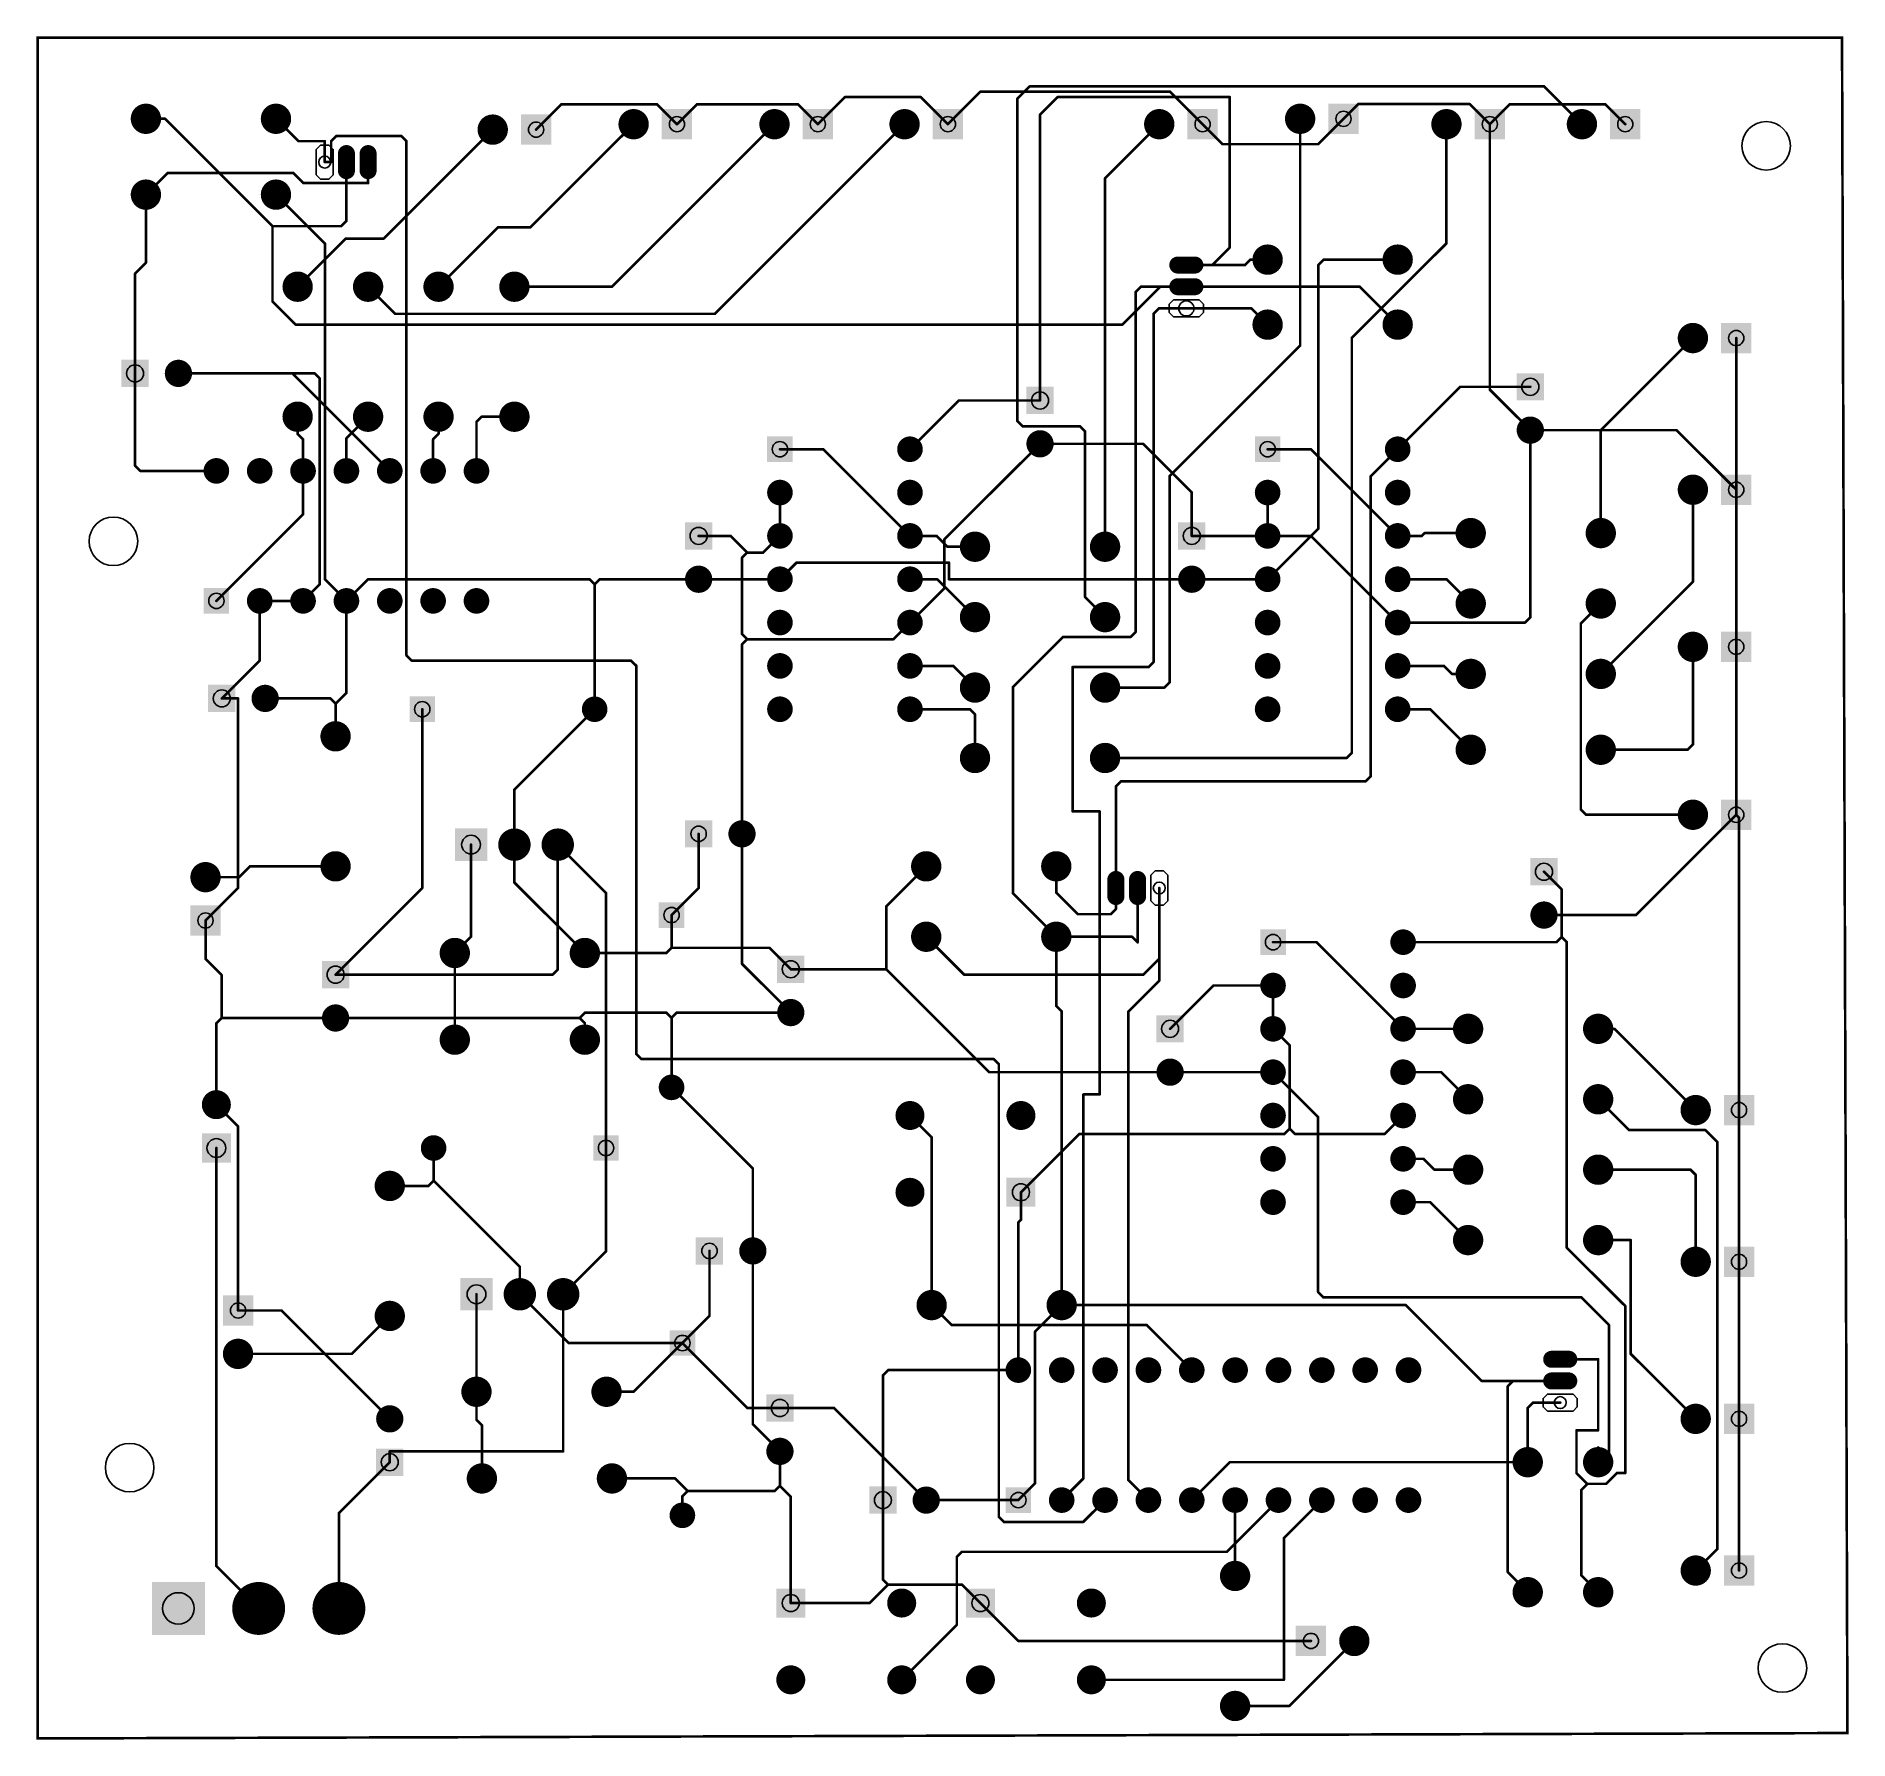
# Model space of a CAD drawing. Extents: x 0 to 4.18, y 0 to 3.93.
import ezdxf

# ---------------------------------------------------------------- set-up
doc = ezdxf.new("R2010")
doc.units = 0
for name, color, linetype in [('Board_Outline', 13, 'CONTINUOUS'), ('Bottom', 6, 'CONTINUOUS'), ('Drill_Bottom', 8, 'CONTINUOUS'), ('Drill_Top', 7, 'CONTINUOUS'), ('Top', 5, 'CONTINUOUS')]:
    doc.layers.add(name, color=color, linetype=linetype)

msp = doc.modelspace()

# ---------------------------------------------------------------- linework, layer by layer
at = {"layer": 'Board_Outline', "linetype": 'CONTINUOUS', "const_width": 0.006}
msp.add_lwpolyline([(0, 3.925), (4.1625, 3.925), (4.175, 0.0125), (0, 0), (0, 1.9), (0, 3.925)], dxfattribs=at)
at = {"layer": 'Bottom', "linetype": 'CONTINUOUS', "const_width": 0.006}
for points in [[(2.26, 3.7835), (2.289, 3.8125)], [(2.289, 3.8125), (3.475, 3.8125)], [(3.475, 3.8125), (3.5625, 3.725)], [(1.2085, 3.771), (1.15, 3.7125)], [(1.429, 3.771), (1.2085, 3.771)], [(1.475, 3.725), (1.429, 3.771)], [(1.8625, 3.7875), (1.8, 3.725)], [(2.0375, 3.7875), (1.8625, 3.7875)], [(2.1, 3.725), (2.0375, 3.7875)], [(2.26, 3.04), (2.26, 3.7835)], [(2.3125, 3.747), (2.353, 3.7875)], [(2.353, 3.7875), (2.75, 3.7875)], [(2.75, 3.7875), (2.75, 3.4405)], [(3.0465, 3.7715), (3.0125, 3.7375)], [(3.3035, 3.7715), (3.0465, 3.7715)], [(3.35, 3.725), (3.3035, 3.7715)], [(0.55, 3.7375), (0.6016, 3.6859)], [(1.375, 3.725), (1.1369, 3.4869)], [(2.3125, 3.0875), (2.3125, 3.747)], [(2.4625, 3.6), (2.5875, 3.725)], [(2.9125, 3.7375), (2.9125, 3.2146)], [(3.25, 3.725), (3.25, 3.45)], [(3.35, 3.1125), (3.35, 3.725)], [(0.6016, 3.6859), (0.6625, 3.6859)], [(0.6625, 3.6859), (0.6625, 3.6375)], [(0.6773, 3.6859), (0.6893, 3.6979)], [(0.6773, 3.6375), (0.6773, 3.6859)], [(0.6893, 3.6979), (0.839, 3.6979)], [(0.839, 3.6979), (0.851, 3.6859)], [(0.851, 3.6859), (0.851, 2.4993)], [(0.6625, 3.6375), (0.6773, 3.6375)], [(0.7625, 3.6375), (0.7625, 3.5891)], [(0.3, 3.6125), (0.25, 3.5625)], [(0.5898, 3.6125), (0.3, 3.6125)], [(0.6132, 3.5891), (0.5898, 3.6125)], [(2.4625, 2.75), (2.4625, 3.6)], [(0.25, 3.5625), (0.25, 3.4053)], [(0.663, 3.4495), (0.55, 3.5625)], [(0.7625, 3.5891), (0.6132, 3.5891)], [(1.0619, 3.4869), (0.925, 3.35)], [(1.1369, 3.4869), (1.0619, 3.4869)], [(0.663, 2.6745), (0.663, 3.4495)], [(2.75, 3.4405), (2.7095, 3.4)], [(3.25, 3.45), (3.0317, 3.2317)], [(0.25, 3.4053), (0.225, 3.3803)], [(2.7095, 3.4), (2.65, 3.4)], [(2.9547, 3.4005), (2.9667, 3.4125)], [(2.9547, 2.7922), (2.9547, 3.4005)], [(2.9667, 3.4125), (3.1375, 3.4125)], [(0.225, 3.3803), (0.225, 3.15)], [(2.533, 3.338), (2.545, 3.35)], [(2.545, 3.35), (2.65, 3.35)], [(2.533, 2.5535), (2.533, 3.338)], [(2.5866, 3.3), (2.5746, 3.288)], [(2.65, 3.3), (2.5866, 3.3)], [(2.5746, 3.288), (2.5746, 2.4842)], [(3.0317, 3.2317), (3.0317, 2.2745)], [(3.8185, 3.2315), (3.606, 3.019)], [(3.9185, 3.2315), (3.9185, 2.8815)], [(2.9125, 3.2146), (2.6115, 2.9135)], [(0.225, 3.15), (0.225, 2.937)], [(0.639, 3.15), (0.325, 3.15)], [(0.651, 3.138), (0.639, 3.15)], [(0.651, 2.6635), (0.651, 3.138)], [(3.4435, 3.019), (3.35, 3.1125)], [(0.6, 3.05), (0.6, 3.0102)], [(0.7625, 3.05), (0.7125, 3)], [(0.925, 3.05), (0.925, 3.0103)], [(1.0245, 3.05), (1.0125, 3.038)], [(1.1, 3.05), (1.0245, 3.05)], [(0.6, 3.0102), (0.6125, 2.9977)], [(0.925, 3.0103), (0.9125, 2.9978)], [(1.0125, 3.038), (1.0125, 2.925)], [(2.272, 3.028), (2.26, 3.04)], [(2.4045, 3.028), (2.272, 3.028)], [(2.4165, 3.016), (2.4045, 3.028)], [(2.4165, 2.6335), (2.4165, 3.016)], [(3.4435, 2.587), (3.4435, 3.019)], [(3.606, 3.019), (3.606, 2.7815)], [(0.6125, 2.9977), (0.6125, 2.925)], [(0.7125, 3), (0.7125, 2.925)], [(0.9125, 2.9978), (0.9125, 2.925)], [(2.0915, 2.7665), (2.3125, 2.9875)], [(3.1375, 2.975), (3.0754, 2.9129)], [(0.225, 2.937), (0.237, 2.925)], [(0.237, 2.925), (0.4125, 2.925)], [(0.6125, 2.925), (0.6125, 2.825)], [(2.6115, 2.9135), (2.6115, 2.437)], [(3.0754, 2.9129), (3.0754, 2.2207)], [(1.7125, 2.875), (1.7125, 2.775)], [(2.8375, 2.775), (2.8375, 2.875)], [(3.8185, 2.8815), (3.8185, 2.669)], [(3.9185, 2.8815), (3.9185, 2.519)], [(0.6125, 2.825), (0.4125, 2.625)], [(1.5985, 2.775), (1.525, 2.775)], [(1.637, 2.7365), (1.5985, 2.775)], [(1.7125, 2.775), (1.674, 2.7365)], [(2.0915, 2.654), (2.0915, 2.7665)], [(2.8375, 2.675), (2.9547, 2.7922)], [(1.637, 2.7365), (1.625, 2.7245)], [(1.625, 2.7245), (1.625, 2.5485)], [(1.674, 2.7365), (1.637, 2.7365)], [(0.7125, 2.625), (0.663, 2.6745)], [(3.25, 2.675), (3.1375, 2.675)], [(3.306, 2.619), (3.25, 2.675)], [(0.6125, 2.625), (0.651, 2.6635)], [(2.0125, 2.575), (2.0915, 2.654)], [(2.4625, 2.5875), (2.4165, 2.6335)], [(3.8185, 2.669), (3.606, 2.4565)], [(0.5125, 2.625), (0.5125, 2.4875)], [(0.7125, 2.413), (0.7125, 2.625)], [(3.56, 2.573), (3.606, 2.619)], [(1.625, 2.5485), (1.637, 2.5365)], [(1.974, 2.5365), (2.0125, 2.575)], [(2.521, 2.5415), (2.533, 2.5535)], [(3.1375, 2.575), (3.4315, 2.575)], [(3.4315, 2.575), (3.4435, 2.587)], [(3.56, 2.1435), (3.56, 2.573)], [(1.625, 2.5245), (1.637, 2.5365)], [(1.625, 2.0875), (1.625, 2.5245)], [(1.637, 2.5365), (1.974, 2.5365)], [(2.25, 2.4265), (2.365, 2.5415)], [(2.365, 2.5415), (2.521, 2.5415)], [(3.8185, 2.519), (3.8185, 2.2935)], [(3.9185, 2.519), (3.9185, 2.1315)], [(0.5125, 2.4875), (0.425, 2.4)], [(0.851, 2.4993), (0.863, 2.4873)], [(0.863, 2.4873), (1.3691, 2.4873)], [(1.3691, 2.4873), (1.3811, 2.4753)], [(1.3811, 2.4753), (1.3811, 1.5798)], [(2.5626, 2.4722), (2.3875, 2.4722)], [(2.3875, 2.4722), (2.3875, 2.1393)], [(2.5746, 2.4842), (2.5626, 2.4722)], [(2.25, 1.95), (2.25, 2.4265)], [(2.5995, 2.425), (2.4625, 2.425)], [(2.6115, 2.437), (2.5995, 2.425)], [(0.425, 2.4), (0.4625, 2.4)], [(0.4625, 2.4), (0.4625, 1.9625)], [(0.525, 2.4), (0.6755, 2.4)], [(0.6755, 2.4), (0.6875, 2.388)], [(0.6875, 2.388), (0.7125, 2.413)], [(0.6875, 2.388), (0.6875, 2.3125)], [(0.8875, 1.9625), (0.8875, 2.375)], [(1.1, 2.1899), (1.2851, 2.375)], [(3.0197, 2.2625), (2.4625, 2.2625)], [(3.0317, 2.2745), (3.0197, 2.2625)], [(3.8065, 2.2815), (3.606, 2.2815)], [(3.8185, 2.2935), (3.8065, 2.2815)], [(3.0754, 2.2207), (3.0634, 2.2087)], [(1.1, 2.0625), (1.1, 2.1899)], [(2.4995, 2.2087), (2.4875, 2.1967)], [(2.4875, 2.1967), (2.4875, 1.9625)], [(3.0634, 2.2087), (2.4995, 2.2087)], [(2.3875, 2.1393), (2.45, 2.1393)], [(2.45, 2.1393), (2.45, 1.4861)], [(3.572, 2.1315), (3.56, 2.1435)], [(3.8185, 2.1315), (3.572, 2.1315)], [(3.9185, 2.1315), (3.925, 2.125)], [(3.925, 2.125), (3.925, 1.45)], [(1, 1.85), (1, 2.0625)], [(1.1, 1.975), (1.1, 2.0625)], [(1.2, 2.0625), (1.3113, 1.9512)], [(1.525, 1.9625), (1.525, 2.0875)], [(1.625, 1.7875), (1.625, 2.0875)], [(0.4625, 1.9625), (0.3875, 1.8875)], [(0.6875, 1.7625), (0.8875, 1.9625)], [(1.2625, 1.8125), (1.1, 1.975)], [(1.4625, 1.9), (1.525, 1.9625)], [(2.5875, 1.9625), (2.5875, 1.7487)], [(3.475, 2), (3.5155, 1.9595)], [(1.3113, 1.9512), (1.3113, 1.3625)], [(2.35, 1.85), (2.25, 1.95)], [(3.5155, 1.9595), (3.5155, 1.8495)], [(0.3875, 1.8875), (0.3875, 1.7989)], [(0.9625, 1.8125), (1, 1.85)], [(2.35, 1.6903), (2.35, 1.85)], [(2.95, 1.8375), (2.85, 1.8375)], [(3.15, 1.6375), (2.95, 1.8375)], [(3.5035, 1.8375), (3.15, 1.8375)], [(3.5155, 1.8495), (3.5035, 1.8375)], [(3.5155, 1.8495), (3.5275, 1.8375)], [(3.5275, 1.8375), (3.5275, 1.1327)], [(0.3875, 1.7989), (0.4245, 1.7619)], [(0.9625, 1.6125), (0.9625, 1.8125)], [(0.4245, 1.7619), (0.4245, 1.6625)], [(1.7375, 1.675), (1.625, 1.7875)], [(2.5875, 1.7487), (2.5162, 1.6774)], [(2.85, 1.7375), (2.85, 1.6375)], [(2.3625, 1.6778), (2.35, 1.6903)], [(2.3625, 1), (2.3625, 1.6778)], [(2.5162, 1.6774), (2.5162, 0.5963)], [(0.4245, 1.6625), (0.4125, 1.6505)], [(0.4125, 1.6505), (0.4125, 1.4625)], [(0.6875, 1.6625), (0.4245, 1.6625)], [(1.3811, 1.5798), (1.3931, 1.5678)], [(1.3931, 1.5678), (2.2055, 1.5678)], [(2.2055, 1.5678), (2.2175, 1.5558)], [(2.2175, 1.5558), (2.2175, 0.5115)], [(1.4625, 1.5024), (1.65, 1.3149)], [(2.85, 1.5375), (2.954, 1.4335)], [(0.4125, 1.4625), (0.4625, 1.4125)], [(2.45, 1.4861), (2.4125, 1.4861)], [(2.4125, 1.4861), (2.4125, 0.6)], [(3.671, 1.404), (3.6, 1.475)], [(2.0625, 1.3875), (2.0125, 1.4375)], [(2.954, 1.4335), (2.954, 1.03)], [(3.925, 1.45), (3.925, 1.1)], [(0.4625, 1.4125), (0.4625, 0.9875)], [(2.0625, 1), (2.0625, 1.3875)], [(3.847, 1.404), (3.671, 1.404)], [(3.875, 1.376), (3.847, 1.404)], [(0.4125, 0.3975), (0.4125, 1.3625)], [(0.9137, 1.287), (0.9137, 1.3625)], [(1.3113, 1.3625), (1.3113, 1.1238)], [(3.875, 0.4375), (3.875, 1.376)], [(1.65, 1.3149), (1.65, 1.125)], [(3.813, 1.3125), (3.6, 1.3125)], [(3.825, 1.3005), (3.813, 1.3125)], [(3.825, 1.1), (3.825, 1.3005)], [(0.9017, 1.275), (0.8125, 1.275)], [(0.9137, 1.287), (0.9017, 1.275)], [(1.1125, 1.0882), (0.9137, 1.287)], [(2.2684, 1.1968), (2.2684, 1.2603)], [(2.2625, 1.1909), (2.2684, 1.1968)], [(2.2625, 0.85), (2.2625, 1.1909)], [(3.5275, 1.1327), (3.6625, 0.9977)], [(3.675, 1.15), (3.6, 1.15)], [(3.675, 0.8875), (3.675, 1.15)], [(1.1125, 1.025), (1.1125, 1.0882)], [(1.3113, 1.1238), (1.2125, 1.025)], [(1.55, 0.975), (1.55, 1.125)], [(1.65, 1.125), (1.65, 0.725)], [(3.925, 1.1), (3.925, 0.7375)], [(1.0125, 1.025), (1.0125, 0.8)], [(1.225, 0.9125), (1.1125, 1.025)], [(2.954, 1.03), (2.966, 1.018)], [(2.966, 1.018), (3.5609, 1.018)], [(3.5609, 1.018), (3.625, 0.9538)], [(0.4625, 0.9875), (0.5625, 0.9875)], [(0.5625, 0.9875), (0.8125, 0.7375)], [(1.4875, 0.9125), (1.55, 0.975)], [(2.301, 0.9385), (2.3625, 1)], [(3.6625, 0.9977), (3.6625, 0.6125)], [(2.301, 0.5885), (2.301, 0.9385)], [(3.625, 0.9538), (3.625, 0.6465)], [(1.4875, 0.9125), (1.225, 0.9125)], [(1.375, 0.8), (1.4875, 0.9125)], [(3.825, 0.7375), (3.675, 0.8875)], [(3.6, 0.875), (3.5125, 0.875)], [(3.6, 0.7111), (3.6, 0.875)], [(1.0125, 0.8), (1.0125, 0.7356)], [(1.3125, 0.8), (1.375, 0.8)], [(3.4035, 0.825), (3.3915, 0.813)], [(3.3915, 0.813), (3.3915, 0.3835)], [(3.5125, 0.825), (3.4035, 0.825)], [(1.7125, 0.7625), (1.8375, 0.7625)], [(1.8375, 0.7625), (2.05, 0.55)], [(3.4375, 0.763), (3.4495, 0.775)], [(3.4375, 0.6375), (3.4375, 0.763)], [(3.4495, 0.775), (3.5125, 0.775)], [(1.0125, 0.7356), (1.025, 0.7231)], [(1.025, 0.7231), (1.025, 0.6)], [(1.65, 0.725), (1.7125, 0.6625)], [(3.55, 0.6125), (3.55, 0.7111)], [(3.55, 0.7111), (3.6, 0.7111)], [(3.925, 0.7375), (3.925, 0.3875)], [(3.625, 0.6465), (3.6, 0.6715)], [(3.6, 0.6715), (3.6, 0.6375)], [(0.8125, 0.6375), (0.6951, 0.5201)], [(1.7125, 0.6625), (1.7125, 0.583)], [(1.4705, 0.6), (1.325, 0.6)], [(1.4995, 0.571), (1.4705, 0.6)], [(1.7125, 0.583), (1.7005, 0.571)], [(1.7125, 0.583), (1.7375, 0.558)], [(2.2625, 0.55), (2.301, 0.5885)], [(2.4125, 0.6), (2.3625, 0.55)], [(2.5162, 0.5963), (2.5625, 0.55)], [(3.575, 0.5875), (3.55, 0.6125)], [(3.575, 0.5875), (3.5609, 0.5734)], [(3.618, 0.5875), (3.575, 0.5875)], [(3.643, 0.6125), (3.618, 0.5875)], [(3.6625, 0.6125), (3.643, 0.6125)], [(1.4995, 0.571), (1.4875, 0.559)], [(1.4875, 0.559), (1.4875, 0.5149)], [(1.7005, 0.571), (1.4995, 0.571)], [(1.7375, 0.558), (1.7375, 0.3125)], [(1.95, 0.55), (1.95, 0.367)], [(2.412, 0.4995), (2.4625, 0.55)], [(2.7625, 0.433), (2.7625, 0.55)], [(3.5609, 0.5734), (3.5609, 0.3766)], [(0.6951, 0.5201), (0.6951, 0.3)], [(2.2175, 0.5115), (2.2295, 0.4995)], [(2.2295, 0.4995), (2.412, 0.4995)], [(2.7625, 0.375), (2.7625, 0.433)], [(2.7625, 0.433), (2.7625, 0.433)], [(3.825, 0.3875), (3.875, 0.4375)], [(0.51, 0.3), (0.4125, 0.3975)], [(3.3915, 0.3835), (3.4375, 0.3375)], [(3.5609, 0.3766), (3.6, 0.3375)], [(3.925, 0.3875), (3.925, 0.3875)], [(1.9195, 0.3125), (1.962, 0.355)], [(1.95, 0.367), (1.962, 0.355)], [(1.962, 0.355), (2.1325, 0.355)], [(2.1325, 0.355), (2.175, 0.3125)], [(1.7375, 0.3125), (1.9195, 0.3125)], [(2.175, 0.3125), (2.2625, 0.225)], [(2.2625, 0.225), (2.9375, 0.225)]]:
    msp.add_lwpolyline(points, dxfattribs=at)
at = {"layer": 'Bottom', "linetype": 'CONTINUOUS'}
for points, const_width in [([(2.2875, 3.8125, 1), (2.2905, 3.8125, 1), (2.2875, 3.8125, 1)], 0.003), ([(2.2875, 3.8125, 1), (2.2905, 3.8125, 1), (2.2875, 3.8125, 1)], 0.003), ([(3.4735, 3.8125, 1), (3.4765, 3.8125, 1), (3.4735, 3.8125, 1)], 0.003), ([(3.4735, 3.8125, 1), (3.4765, 3.8125, 1), (3.4735, 3.8125, 1)], 0.003), ([(0.2675, 3.7375, 1), (0.2325, 3.7375, 1), (0.2675, 3.7375, 1)], 0.035), ([(0.5675, 3.7375, 1), (0.5325, 3.7375, 1), (0.5675, 3.7375, 1)], 0.035), ([(1.207, 3.771, 1), (1.21, 3.771, 1), (1.207, 3.771, 1)], 0.003), ([(1.207, 3.771, 1), (1.21, 3.771, 1), (1.207, 3.771, 1)], 0.003), ([(1.4275, 3.771, 1), (1.4305, 3.771, 1), (1.4275, 3.771, 1)], 0.003), ([(1.4275, 3.771, 1), (1.4305, 3.771, 1), (1.4275, 3.771, 1)], 0.003), ([(1.861, 3.7875, 1), (1.864, 3.7875, 1), (1.861, 3.7875, 1)], 0.003), ([(1.861, 3.7875, 1), (1.864, 3.7875, 1), (1.861, 3.7875, 1)], 0.003), ([(2.036, 3.7875, 1), (2.039, 3.7875, 1), (2.036, 3.7875, 1)], 0.003), ([(2.036, 3.7875, 1), (2.039, 3.7875, 1), (2.036, 3.7875, 1)], 0.003), ([(2.2585, 3.7835, 1), (2.2615, 3.7835, 1), (2.2585, 3.7835, 1)], 0.003), ([(2.2585, 3.7835, 1), (2.2615, 3.7835, 1), (2.2585, 3.7835, 1)], 0.003), ([(2.3515, 3.7875, 1), (2.3545, 3.7875, 1), (2.3515, 3.7875, 1)], 0.003), ([(2.3515, 3.7875, 1), (2.3545, 3.7875, 1), (2.3515, 3.7875, 1)], 0.003), ([(2.7485, 3.7875, 1), (2.7515, 3.7875, 1), (2.7485, 3.7875, 1)], 0.003), ([(2.7485, 3.7875, 1), (2.7515, 3.7875, 1), (2.7485, 3.7875, 1)], 0.003), ([(2.93, 3.7375, 1), (2.895, 3.7375, 1), (2.93, 3.7375, 1)], 0.035), ([(3.045, 3.7715, 1), (3.048, 3.7715, 1), (3.045, 3.7715, 1)], 0.003), ([(3.045, 3.7715, 1), (3.048, 3.7715, 1), (3.045, 3.7715, 1)], 0.003), ([(3.302, 3.7715, 1), (3.305, 3.7715, 1), (3.302, 3.7715, 1)], 0.003), ([(3.302, 3.7715, 1), (3.305, 3.7715, 1), (3.302, 3.7715, 1)], 0.003), ([(0.5485, 3.7375, 1), (0.5515, 3.7375, 1), (0.5485, 3.7375, 1)], 0.003), ([(1.0675, 3.7125, 1), (1.0325, 3.7125, 1), (1.0675, 3.7125, 1)], 0.035), ([(1.3925, 3.725, 1), (1.3575, 3.725, 1), (1.3925, 3.725, 1)], 0.035), ([(1.3735, 3.725, 1), (1.3765, 3.725, 1), (1.3735, 3.725, 1)], 0.003), ([(1.4735, 3.725, 1), (1.4765, 3.725, 1), (1.4735, 3.725, 1)], 0.003), ([(1.7175, 3.725, 1), (1.6825, 3.725, 1), (1.7175, 3.725, 1)], 0.035), ([(1.7985, 3.725, 1), (1.8015, 3.725, 1), (1.7985, 3.725, 1)], 0.003), ([(2.0175, 3.725, 1), (1.9825, 3.725, 1), (2.0175, 3.725, 1)], 0.035), ([(2.0985, 3.725, 1), (2.1015, 3.725, 1), (2.0985, 3.725, 1)], 0.003), ([(2.311, 3.747, 1), (2.314, 3.747, 1), (2.311, 3.747, 1)], 0.003), ([(2.311, 3.747, 1), (2.314, 3.747, 1), (2.311, 3.747, 1)], 0.003), ([(2.605, 3.725, 1), (2.57, 3.725, 1), (2.605, 3.725, 1)], 0.035), ([(2.586, 3.725, 1), (2.589, 3.725, 1), (2.586, 3.725, 1)], 0.003), ([(2.911, 3.7375, 1), (2.914, 3.7375, 1), (2.911, 3.7375, 1)], 0.003), ([(3.011, 3.7375, 1), (3.014, 3.7375, 1), (3.011, 3.7375, 1)], 0.003), ([(3.2675, 3.725, 1), (3.2325, 3.725, 1), (3.2675, 3.725, 1)], 0.035), ([(3.2485, 3.725, 1), (3.2515, 3.725, 1), (3.2485, 3.725, 1)], 0.003), ([(3.3485, 3.725, 1), (3.3515, 3.725, 1), (3.3485, 3.725, 1)], 0.003), ([(3.3485, 3.725, 1), (3.3515, 3.725, 1), (3.3485, 3.725, 1)], 0.003), ([(3.58, 3.725, 1), (3.545, 3.725, 1), (3.58, 3.725, 1)], 0.035), ([(3.561, 3.725, 1), (3.564, 3.725, 1), (3.561, 3.725, 1)], 0.003), ([(0.6001, 3.6859, 1), (0.6031, 3.6859, 1), (0.6001, 3.6859, 1)], 0.003), ([(0.6001, 3.6859, 1), (0.6031, 3.6859, 1), (0.6001, 3.6859, 1)], 0.003), ([(0.661, 3.6859, 1), (0.664, 3.6859, 1), (0.661, 3.6859, 1)], 0.003), ([(0.661, 3.6859, 1), (0.664, 3.6859, 1), (0.661, 3.6859, 1)], 0.003), ([(0.6758, 3.6859, 1), (0.6788, 3.6859, 1), (0.6758, 3.6859, 1)], 0.003), ([(0.6758, 3.6859, 1), (0.6788, 3.6859, 1), (0.6758, 3.6859, 1)], 0.003), ([(0.6878, 3.6979, 1), (0.6908, 3.6979, 1), (0.6878, 3.6979, 1)], 0.003), ([(0.6878, 3.6979, 1), (0.6908, 3.6979, 1), (0.6878, 3.6979, 1)], 0.003), ([(0.8375, 3.6979, 1), (0.8405, 3.6979, 1), (0.8375, 3.6979, 1)], 0.003), ([(0.8375, 3.6979, 1), (0.8405, 3.6979, 1), (0.8375, 3.6979, 1)], 0.003), ([(0.8495, 3.6859, 1), (0.8525, 3.6859, 1), (0.8495, 3.6859, 1)], 0.003), ([(0.8495, 3.6859, 1), (0.8525, 3.6859, 1), (0.8495, 3.6859, 1)], 0.003), ([(1.1485, 3.7125, 1), (1.1515, 3.7125, 1), (1.1485, 3.7125, 1)], 0.003), ([(0.661, 3.6375, 1), (0.664, 3.6375, 1), (0.661, 3.6375, 1)], 0.003), ([(0.661, 3.6375, 1), (0.664, 3.6375, 1), (0.661, 3.6375, 1)], 0.003), ([(0.6758, 3.6375, 1), (0.6788, 3.6375, 1), (0.6758, 3.6375, 1)], 0.003), ([(0.6758, 3.6375, 1), (0.6788, 3.6375, 1), (0.6758, 3.6375, 1)], 0.003), ([(0.7223, 3.6572, 1), (0.7027, 3.6572, 1), (0.7223, 3.6572, 1)], 0.0197), ([(0.7723, 3.6572, 1), (0.7527, 3.6572, 1), (0.7723, 3.6572, 1)], 0.0197), ([(0.761, 3.6375, 1), (0.764, 3.6375, 1), (0.761, 3.6375, 1)], 0.003), ([(0.2675, 3.5625, 1), (0.2325, 3.5625, 1), (0.2675, 3.5625, 1)], 0.035), ([(0.2985, 3.6125, 1), (0.3015, 3.6125, 1), (0.2985, 3.6125, 1)], 0.003), ([(0.2985, 3.6125, 1), (0.3015, 3.6125, 1), (0.2985, 3.6125, 1)], 0.003), ([(0.5675, 3.5625, 1), (0.5325, 3.5625, 1), (0.5675, 3.5625, 1)], 0.035), ([(0.5883, 3.6125, 1), (0.5913, 3.6125, 1), (0.5883, 3.6125, 1)], 0.003), ([(0.5883, 3.6125, 1), (0.5913, 3.6125, 1), (0.5883, 3.6125, 1)], 0.003), ([(0.7223, 3.6178, 1), (0.7027, 3.6178, 1), (0.7223, 3.6178, 1)], 0.0197), ([(0.7723, 3.6178, 1), (0.7527, 3.6178, 1), (0.7723, 3.6178, 1)], 0.0197), ([(2.461, 3.6, 1), (2.464, 3.6, 1), (2.461, 3.6, 1)], 0.003), ([(2.461, 3.6, 1), (2.464, 3.6, 1), (2.461, 3.6, 1)], 0.003), ([(0.2485, 3.5625, 1), (0.2515, 3.5625, 1), (0.2485, 3.5625, 1)], 0.003), ([(0.2485, 3.5625, 1), (0.2515, 3.5625, 1), (0.2485, 3.5625, 1)], 0.003), ([(0.5485, 3.5625, 1), (0.5515, 3.5625, 1), (0.5485, 3.5625, 1)], 0.003), ([(0.6117, 3.5891, 1), (0.6147, 3.5891, 1), (0.6117, 3.5891, 1)], 0.003), ([(0.6117, 3.5891, 1), (0.6147, 3.5891, 1), (0.6117, 3.5891, 1)], 0.003), ([(0.761, 3.5891, 1), (0.764, 3.5891, 1), (0.761, 3.5891, 1)], 0.003), ([(0.761, 3.5891, 1), (0.764, 3.5891, 1), (0.761, 3.5891, 1)], 0.003), ([(1.0604, 3.4869, 1), (1.0634, 3.4869, 1), (1.0604, 3.4869, 1)], 0.003), ([(1.0604, 3.4869, 1), (1.0634, 3.4869, 1), (1.0604, 3.4869, 1)], 0.003), ([(1.1354, 3.4869, 1), (1.1384, 3.4869, 1), (1.1354, 3.4869, 1)], 0.003), ([(1.1354, 3.4869, 1), (1.1384, 3.4869, 1), (1.1354, 3.4869, 1)], 0.003), ([(0.6615, 3.4495, 1), (0.6645, 3.4495, 1), (0.6615, 3.4495, 1)], 0.003), ([(0.6615, 3.4495, 1), (0.6645, 3.4495, 1), (0.6615, 3.4495, 1)], 0.003), ([(2.7485, 3.4405, 1), (2.7515, 3.4405, 1), (2.7485, 3.4405, 1)], 0.003), ([(2.7485, 3.4405, 1), (2.7515, 3.4405, 1), (2.7485, 3.4405, 1)], 0.003), ([(2.855, 3.4125, 1), (2.82, 3.4125, 1), (2.855, 3.4125, 1)], 0.035), ([(3.155, 3.4125, 1), (3.12, 3.4125, 1), (3.155, 3.4125, 1)], 0.035), ([(3.2485, 3.45, 1), (3.2515, 3.45, 1), (3.2485, 3.45, 1)], 0.003), ([(3.2485, 3.45, 1), (3.2515, 3.45, 1), (3.2485, 3.45, 1)], 0.003), ([(0.2485, 3.4053, 1), (0.2515, 3.4053, 1), (0.2485, 3.4053, 1)], 0.003), ([(0.2485, 3.4053, 1), (0.2515, 3.4053, 1), (0.2485, 3.4053, 1)], 0.003), ([(2.6402, 3.4, 1), (2.6205, 3.4, 1), (2.6402, 3.4, 1)], 0.0197), ([(2.6485, 3.4, 1), (2.6515, 3.4, 1), (2.6485, 3.4, 1)], 0.003), ([(2.6795, 3.4, 1), (2.6598, 3.4, 1), (2.6795, 3.4, 1)], 0.0197), ([(2.708, 3.4, 1), (2.711, 3.4, 1), (2.708, 3.4, 1)], 0.003), ([(2.708, 3.4, 1), (2.711, 3.4, 1), (2.708, 3.4, 1)], 0.003), ([(2.9532, 3.4005, 1), (2.9562, 3.4005, 1), (2.9532, 3.4005, 1)], 0.003), ([(2.9532, 3.4005, 1), (2.9562, 3.4005, 1), (2.9532, 3.4005, 1)], 0.003), ([(2.9652, 3.4125, 1), (2.9682, 3.4125, 1), (2.9652, 3.4125, 1)], 0.003), ([(2.9652, 3.4125, 1), (2.9682, 3.4125, 1), (2.9652, 3.4125, 1)], 0.003), ([(3.136, 3.4125, 1), (3.139, 3.4125, 1), (3.136, 3.4125, 1)], 0.003), ([(0.2235, 3.3803, 1), (0.2265, 3.3803, 1), (0.2235, 3.3803, 1)], 0.003), ([(0.2235, 3.3803, 1), (0.2265, 3.3803, 1), (0.2235, 3.3803, 1)], 0.003), ([(0.6175, 3.35, 1), (0.5825, 3.35, 1), (0.6175, 3.35, 1)], 0.035), ([(0.78, 3.35, 1), (0.745, 3.35, 1), (0.78, 3.35, 1)], 0.035), ([(0.9425, 3.35, 1), (0.9075, 3.35, 1), (0.9425, 3.35, 1)], 0.035), ([(0.9235, 3.35, 1), (0.9265, 3.35, 1), (0.9235, 3.35, 1)], 0.003), ([(1.1175, 3.35, 1), (1.0825, 3.35, 1), (1.1175, 3.35, 1)], 0.035), ([(2.5435, 3.35, 1), (2.5465, 3.35, 1), (2.5435, 3.35, 1)], 0.003), ([(2.5435, 3.35, 1), (2.5465, 3.35, 1), (2.5435, 3.35, 1)], 0.003), ([(2.6402, 3.35, 1), (2.6205, 3.35, 1), (2.6402, 3.35, 1)], 0.0197), ([(2.6485, 3.35, 1), (2.6515, 3.35, 1), (2.6485, 3.35, 1)], 0.003), ([(2.6795, 3.35, 1), (2.6598, 3.35, 1), (2.6795, 3.35, 1)], 0.0197), ([(2.5315, 3.338, 1), (2.5345, 3.338, 1), (2.5315, 3.338, 1)], 0.003), ([(2.5315, 3.338, 1), (2.5345, 3.338, 1), (2.5315, 3.338, 1)], 0.003), ([(2.5851, 3.3, 1), (2.5881, 3.3, 1), (2.5851, 3.3, 1)], 0.003), ([(2.5851, 3.3, 1), (2.5881, 3.3, 1), (2.5851, 3.3, 1)], 0.003), ([(2.6485, 3.3, 1), (2.6515, 3.3, 1), (2.6485, 3.3, 1)], 0.003), ([(2.5731, 3.288, 1), (2.5761, 3.288, 1), (2.5731, 3.288, 1)], 0.003), ([(2.5731, 3.288, 1), (2.5761, 3.288, 1), (2.5731, 3.288, 1)], 0.003), ([(2.855, 3.2625, 1), (2.82, 3.2625, 1), (2.855, 3.2625, 1)], 0.035), ([(3.155, 3.2625, 1), (3.12, 3.2625, 1), (3.155, 3.2625, 1)], 0.035), ([(3.836, 3.2315, 1), (3.801, 3.2315, 1), (3.836, 3.2315, 1)], 0.035), ([(3.0302, 3.2317, 1), (3.0332, 3.2317, 1), (3.0302, 3.2317, 1)], 0.003), ([(3.0302, 3.2317, 1), (3.0332, 3.2317, 1), (3.0302, 3.2317, 1)], 0.003), ([(3.817, 3.2315, 1), (3.82, 3.2315, 1), (3.817, 3.2315, 1)], 0.003), ([(3.917, 3.2315, 1), (3.92, 3.2315, 1), (3.917, 3.2315, 1)], 0.003), ([(0.3407, 3.15, 1), (0.3093, 3.15, 1), (0.3407, 3.15, 1)], 0.0315), ([(2.911, 3.2146, 1), (2.914, 3.2146, 1), (2.911, 3.2146, 1)], 0.003), ([(2.911, 3.2146, 1), (2.914, 3.2146, 1), (2.911, 3.2146, 1)], 0.003), ([(0.2235, 3.15, 1), (0.2265, 3.15, 1), (0.2235, 3.15, 1)], 0.003), ([(0.2235, 3.15, 1), (0.2265, 3.15, 1), (0.2235, 3.15, 1)], 0.003), ([(0.3235, 3.15, 1), (0.3265, 3.15, 1), (0.3235, 3.15, 1)], 0.003), ([(0.6375, 3.15, 1), (0.6405, 3.15, 1), (0.6375, 3.15, 1)], 0.003), ([(0.6375, 3.15, 1), (0.6405, 3.15, 1), (0.6375, 3.15, 1)], 0.003), ([(0.6495, 3.138, 1), (0.6525, 3.138, 1), (0.6495, 3.138, 1)], 0.003), ([(0.6495, 3.138, 1), (0.6525, 3.138, 1), (0.6495, 3.138, 1)], 0.003), ([(3.3485, 3.1125, 1), (3.3515, 3.1125, 1), (3.3485, 3.1125, 1)], 0.003), ([(3.3485, 3.1125, 1), (3.3515, 3.1125, 1), (3.3485, 3.1125, 1)], 0.003), ([(0.6175, 3.05, 1), (0.5825, 3.05, 1), (0.6175, 3.05, 1)], 0.035), ([(0.5985, 3.05, 1), (0.6015, 3.05, 1), (0.5985, 3.05, 1)], 0.003), ([(0.78, 3.05, 1), (0.745, 3.05, 1), (0.78, 3.05, 1)], 0.035), ([(0.761, 3.05, 1), (0.764, 3.05, 1), (0.761, 3.05, 1)], 0.003), ([(0.9425, 3.05, 1), (0.9075, 3.05, 1), (0.9425, 3.05, 1)], 0.035), ([(0.9235, 3.05, 1), (0.9265, 3.05, 1), (0.9235, 3.05, 1)], 0.003), ([(1.023, 3.05, 1), (1.026, 3.05, 1), (1.023, 3.05, 1)], 0.003), ([(1.023, 3.05, 1), (1.026, 3.05, 1), (1.023, 3.05, 1)], 0.003), ([(1.1175, 3.05, 1), (1.0825, 3.05, 1), (1.1175, 3.05, 1)], 0.035), ([(1.0985, 3.05, 1), (1.1015, 3.05, 1), (1.0985, 3.05, 1)], 0.003), ([(2.311, 3.0875, 1), (2.314, 3.0875, 1), (2.311, 3.0875, 1)], 0.003), ([(0.5985, 3.0102, 1), (0.6015, 3.0102, 1), (0.5985, 3.0102, 1)], 0.003), ([(0.5985, 3.0102, 1), (0.6015, 3.0102, 1), (0.5985, 3.0102, 1)], 0.003), ([(0.9235, 3.0103, 1), (0.9265, 3.0103, 1), (0.9235, 3.0103, 1)], 0.003), ([(0.9235, 3.0103, 1), (0.9265, 3.0103, 1), (0.9235, 3.0103, 1)], 0.003), ([(1.011, 3.038, 1), (1.014, 3.038, 1), (1.011, 3.038, 1)], 0.003), ([(1.011, 3.038, 1), (1.014, 3.038, 1), (1.011, 3.038, 1)], 0.003), ([(2.2585, 3.04, 1), (2.2615, 3.04, 1), (2.2585, 3.04, 1)], 0.003), ([(2.2585, 3.04, 1), (2.2615, 3.04, 1), (2.2585, 3.04, 1)], 0.003), ([(2.2705, 3.028, 1), (2.2735, 3.028, 1), (2.2705, 3.028, 1)], 0.003), ([(2.2705, 3.028, 1), (2.2735, 3.028, 1), (2.2705, 3.028, 1)], 0.003), ([(2.3282, 2.9875, 1), (2.2968, 2.9875, 1), (2.3282, 2.9875, 1)], 0.0315), ([(2.403, 3.028, 1), (2.406, 3.028, 1), (2.403, 3.028, 1)], 0.003), ([(2.403, 3.028, 1), (2.406, 3.028, 1), (2.403, 3.028, 1)], 0.003), ([(2.415, 3.016, 1), (2.418, 3.016, 1), (2.415, 3.016, 1)], 0.003), ([(2.415, 3.016, 1), (2.418, 3.016, 1), (2.415, 3.016, 1)], 0.003), ([(3.4592, 3.019, 1), (3.4277, 3.019, 1), (3.4592, 3.019, 1)], 0.0315), ([(3.442, 3.019, 1), (3.445, 3.019, 1), (3.442, 3.019, 1)], 0.003), ([(3.442, 3.019, 1), (3.445, 3.019, 1), (3.442, 3.019, 1)], 0.003), ([(3.6045, 3.019, 1), (3.6075, 3.019, 1), (3.6045, 3.019, 1)], 0.003), ([(3.6045, 3.019, 1), (3.6075, 3.019, 1), (3.6045, 3.019, 1)], 0.003), ([(0.611, 2.9977, 1), (0.614, 2.9977, 1), (0.611, 2.9977, 1)], 0.003), ([(0.611, 2.9977, 1), (0.614, 2.9977, 1), (0.611, 2.9977, 1)], 0.003), ([(0.711, 3, 1), (0.714, 3, 1), (0.711, 3, 1)], 0.003), ([(0.711, 3, 1), (0.714, 3, 1), (0.711, 3, 1)], 0.003), ([(0.911, 2.9978, 1), (0.914, 2.9978, 1), (0.911, 2.9978, 1)], 0.003), ([(0.911, 2.9978, 1), (0.914, 2.9978, 1), (0.911, 2.9978, 1)], 0.003), ([(2.0273, 2.975, 1), (1.9977, 2.975, 1), (2.0273, 2.975, 1)], 0.0295), ([(2.311, 2.9875, 1), (2.314, 2.9875, 1), (2.311, 2.9875, 1)], 0.003), ([(3.1523, 2.975, 1), (3.1227, 2.975, 1), (3.1523, 2.975, 1)], 0.0295), ([(3.136, 2.975, 1), (3.139, 2.975, 1), (3.136, 2.975, 1)], 0.003), ([(0.2235, 2.937, 1), (0.2265, 2.937, 1), (0.2235, 2.937, 1)], 0.003), ([(0.2235, 2.937, 1), (0.2265, 2.937, 1), (0.2235, 2.937, 1)], 0.003), ([(0.2355, 2.925, 1), (0.2385, 2.925, 1), (0.2355, 2.925, 1)], 0.003), ([(0.2355, 2.925, 1), (0.2385, 2.925, 1), (0.2355, 2.925, 1)], 0.003), ([(0.4273, 2.925, 1), (0.3977, 2.925, 1), (0.4273, 2.925, 1)], 0.0295), ([(0.411, 2.925, 1), (0.414, 2.925, 1), (0.411, 2.925, 1)], 0.003), ([(0.5273, 2.925, 1), (0.4977, 2.925, 1), (0.5273, 2.925, 1)], 0.0295), ([(0.6273, 2.925, 1), (0.5977, 2.925, 1), (0.6273, 2.925, 1)], 0.0295), ([(0.611, 2.925, 1), (0.614, 2.925, 1), (0.611, 2.925, 1)], 0.003), ([(0.611, 2.925, 1), (0.614, 2.925, 1), (0.611, 2.925, 1)], 0.003), ([(0.7273, 2.925, 1), (0.6977, 2.925, 1), (0.7273, 2.925, 1)], 0.0295), ([(0.711, 2.925, 1), (0.714, 2.925, 1), (0.711, 2.925, 1)], 0.003), ([(0.8273, 2.925, 1), (0.7977, 2.925, 1), (0.8273, 2.925, 1)], 0.0295), ([(0.9273, 2.925, 1), (0.8977, 2.925, 1), (0.9273, 2.925, 1)], 0.0295), ([(0.911, 2.925, 1), (0.914, 2.925, 1), (0.911, 2.925, 1)], 0.003), ([(1.0273, 2.925, 1), (0.9977, 2.925, 1), (1.0273, 2.925, 1)], 0.0295), ([(1.011, 2.925, 1), (1.014, 2.925, 1), (1.011, 2.925, 1)], 0.003), ([(1.7273, 2.875, 1), (1.6977, 2.875, 1), (1.7273, 2.875, 1)], 0.0295), ([(2.0273, 2.875, 1), (1.9977, 2.875, 1), (2.0273, 2.875, 1)], 0.0295), ([(2.61, 2.9135, 1), (2.613, 2.9135, 1), (2.61, 2.9135, 1)], 0.003), ([(2.61, 2.9135, 1), (2.613, 2.9135, 1), (2.61, 2.9135, 1)], 0.003), ([(2.8523, 2.875, 1), (2.8227, 2.875, 1), (2.8523, 2.875, 1)], 0.0295), ([(3.0739, 2.9129, 1), (3.0769, 2.9129, 1), (3.0739, 2.9129, 1)], 0.003), ([(3.0739, 2.9129, 1), (3.0769, 2.9129, 1), (3.0739, 2.9129, 1)], 0.003), ([(3.1523, 2.875, 1), (3.1227, 2.875, 1), (3.1523, 2.875, 1)], 0.0295), ([(3.836, 2.8815, 1), (3.801, 2.8815, 1), (3.836, 2.8815, 1)], 0.035), ([(1.711, 2.875, 1), (1.714, 2.875, 1), (1.711, 2.875, 1)], 0.003), ([(2.836, 2.875, 1), (2.839, 2.875, 1), (2.836, 2.875, 1)], 0.003), ([(3.817, 2.8815, 1), (3.82, 2.8815, 1), (3.817, 2.8815, 1)], 0.003), ([(3.917, 2.8815, 1), (3.92, 2.8815, 1), (3.917, 2.8815, 1)], 0.003), ([(3.917, 2.8815, 1), (3.92, 2.8815, 1), (3.917, 2.8815, 1)], 0.003), ([(0.611, 2.825, 1), (0.614, 2.825, 1), (0.611, 2.825, 1)], 0.003), ([(0.611, 2.825, 1), (0.614, 2.825, 1), (0.611, 2.825, 1)], 0.003), ([(1.7273, 2.775, 1), (1.6977, 2.775, 1), (1.7273, 2.775, 1)], 0.0295), ([(2.0273, 2.775, 1), (1.9977, 2.775, 1), (2.0273, 2.775, 1)], 0.0295), ([(2.8523, 2.775, 1), (2.8227, 2.775, 1), (2.8523, 2.775, 1)], 0.0295), ([(3.1523, 2.775, 1), (3.1227, 2.775, 1), (3.1523, 2.775, 1)], 0.0295), ([(3.3235, 2.7815, 1), (3.2885, 2.7815, 1), (3.3235, 2.7815, 1)], 0.035), ([(3.6235, 2.7815, 1), (3.5885, 2.7815, 1), (3.6235, 2.7815, 1)], 0.035), ([(1.5235, 2.775, 1), (1.5265, 2.775, 1), (1.5235, 2.775, 1)], 0.003), ([(1.597, 2.775, 1), (1.6, 2.775, 1), (1.597, 2.775, 1)], 0.003), ([(1.597, 2.775, 1), (1.6, 2.775, 1), (1.597, 2.775, 1)], 0.003), ([(1.711, 2.775, 1), (1.714, 2.775, 1), (1.711, 2.775, 1)], 0.003), ([(1.711, 2.775, 1), (1.714, 2.775, 1), (1.711, 2.775, 1)], 0.003), ([(2.09, 2.7665, 1), (2.093, 2.7665, 1), (2.09, 2.7665, 1)], 0.003), ([(2.09, 2.7665, 1), (2.093, 2.7665, 1), (2.09, 2.7665, 1)], 0.003), ([(2.18, 2.75, 1), (2.145, 2.75, 1), (2.18, 2.75, 1)], 0.035), ([(2.48, 2.75, 1), (2.445, 2.75, 1), (2.48, 2.75, 1)], 0.035), ([(2.836, 2.775, 1), (2.839, 2.775, 1), (2.836, 2.775, 1)], 0.003), ([(2.9532, 2.7922, 1), (2.9562, 2.7922, 1), (2.9532, 2.7922, 1)], 0.003), ([(2.9532, 2.7922, 1), (2.9562, 2.7922, 1), (2.9532, 2.7922, 1)], 0.003), ([(3.6045, 2.7815, 1), (3.6075, 2.7815, 1), (3.6045, 2.7815, 1)], 0.003), ([(1.6235, 2.7245, 1), (1.6265, 2.7245, 1), (1.6235, 2.7245, 1)], 0.003), ([(1.6235, 2.7245, 1), (1.6265, 2.7245, 1), (1.6235, 2.7245, 1)], 0.003), ([(1.6355, 2.7365, 1), (1.6385, 2.7365, 1), (1.6355, 2.7365, 1)], 0.003), ([(1.6355, 2.7365, 1), (1.6385, 2.7365, 1), (1.6355, 2.7365, 1)], 0.003), ([(1.6355, 2.7365, 1), (1.6385, 2.7365, 1), (1.6355, 2.7365, 1)], 0.003), ([(1.6725, 2.7365, 1), (1.6755, 2.7365, 1), (1.6725, 2.7365, 1)], 0.003), ([(1.6725, 2.7365, 1), (1.6755, 2.7365, 1), (1.6725, 2.7365, 1)], 0.003), ([(2.461, 2.75, 1), (2.464, 2.75, 1), (2.461, 2.75, 1)], 0.003), ([(0.6615, 2.6745, 1), (0.6645, 2.6745, 1), (0.6615, 2.6745, 1)], 0.003), ([(0.6615, 2.6745, 1), (0.6645, 2.6745, 1), (0.6615, 2.6745, 1)], 0.003), ([(1.5407, 2.675, 1), (1.5093, 2.675, 1), (1.5407, 2.675, 1)], 0.0315), ([(1.7273, 2.675, 1), (1.6977, 2.675, 1), (1.7273, 2.675, 1)], 0.0295), ([(2.0273, 2.675, 1), (1.9977, 2.675, 1), (2.0273, 2.675, 1)], 0.0295), ([(2.6782, 2.675, 1), (2.6468, 2.675, 1), (2.6782, 2.675, 1)], 0.0315), ([(2.8523, 2.675, 1), (2.8227, 2.675, 1), (2.8523, 2.675, 1)], 0.0295), ([(2.836, 2.675, 1), (2.839, 2.675, 1), (2.836, 2.675, 1)], 0.003), ([(3.1523, 2.675, 1), (3.1227, 2.675, 1), (3.1523, 2.675, 1)], 0.0295), ([(3.136, 2.675, 1), (3.139, 2.675, 1), (3.136, 2.675, 1)], 0.003), ([(3.2485, 2.675, 1), (3.2515, 2.675, 1), (3.2485, 2.675, 1)], 0.003), ([(3.2485, 2.675, 1), (3.2515, 2.675, 1), (3.2485, 2.675, 1)], 0.003), ([(0.5273, 2.625, 1), (0.4977, 2.625, 1), (0.5273, 2.625, 1)], 0.0295), ([(0.6273, 2.625, 1), (0.5977, 2.625, 1), (0.6273, 2.625, 1)], 0.0295), ([(0.6495, 2.6635, 1), (0.6525, 2.6635, 1), (0.6495, 2.6635, 1)], 0.003), ([(0.6495, 2.6635, 1), (0.6525, 2.6635, 1), (0.6495, 2.6635, 1)], 0.003), ([(0.7273, 2.625, 1), (0.6977, 2.625, 1), (0.7273, 2.625, 1)], 0.0295), ([(0.8273, 2.625, 1), (0.7977, 2.625, 1), (0.8273, 2.625, 1)], 0.0295), ([(0.9273, 2.625, 1), (0.8977, 2.625, 1), (0.9273, 2.625, 1)], 0.0295), ([(1.0273, 2.625, 1), (0.9977, 2.625, 1), (1.0273, 2.625, 1)], 0.0295), ([(2.09, 2.654, 1), (2.093, 2.654, 1), (2.09, 2.654, 1)], 0.003), ([(2.09, 2.654, 1), (2.093, 2.654, 1), (2.09, 2.654, 1)], 0.003), ([(2.415, 2.6335, 1), (2.418, 2.6335, 1), (2.415, 2.6335, 1)], 0.003), ([(2.415, 2.6335, 1), (2.418, 2.6335, 1), (2.415, 2.6335, 1)], 0.003), ([(3.3235, 2.619, 1), (3.2885, 2.619, 1), (3.3235, 2.619, 1)], 0.035), ([(3.6235, 2.619, 1), (3.5885, 2.619, 1), (3.6235, 2.619, 1)], 0.035), ([(3.817, 2.669, 1), (3.82, 2.669, 1), (3.817, 2.669, 1)], 0.003), ([(3.817, 2.669, 1), (3.82, 2.669, 1), (3.817, 2.669, 1)], 0.003), ([(0.411, 2.625, 1), (0.414, 2.625, 1), (0.411, 2.625, 1)], 0.003), ([(0.511, 2.625, 1), (0.514, 2.625, 1), (0.511, 2.625, 1)], 0.003), ([(0.611, 2.625, 1), (0.614, 2.625, 1), (0.611, 2.625, 1)], 0.003), ([(0.711, 2.625, 1), (0.714, 2.625, 1), (0.711, 2.625, 1)], 0.003), ([(0.711, 2.625, 1), (0.714, 2.625, 1), (0.711, 2.625, 1)], 0.003), ([(1.7273, 2.575, 1), (1.6977, 2.575, 1), (1.7273, 2.575, 1)], 0.0295), ([(2.0273, 2.575, 1), (1.9977, 2.575, 1), (2.0273, 2.575, 1)], 0.0295), ([(2.18, 2.5875, 1), (2.145, 2.5875, 1), (2.18, 2.5875, 1)], 0.035), ([(2.48, 2.5875, 1), (2.445, 2.5875, 1), (2.48, 2.5875, 1)], 0.035), ([(2.8523, 2.575, 1), (2.8227, 2.575, 1), (2.8523, 2.575, 1)], 0.0295), ([(3.1523, 2.575, 1), (3.1227, 2.575, 1), (3.1523, 2.575, 1)], 0.0295), ([(3.3045, 2.619, 1), (3.3075, 2.619, 1), (3.3045, 2.619, 1)], 0.003), ([(3.6045, 2.619, 1), (3.6075, 2.619, 1), (3.6045, 2.619, 1)], 0.003), ([(1.6235, 2.5485, 1), (1.6265, 2.5485, 1), (1.6235, 2.5485, 1)], 0.003), ([(1.6235, 2.5485, 1), (1.6265, 2.5485, 1), (1.6235, 2.5485, 1)], 0.003), ([(2.011, 2.575, 1), (2.014, 2.575, 1), (2.011, 2.575, 1)], 0.003), ([(2.011, 2.575, 1), (2.014, 2.575, 1), (2.011, 2.575, 1)], 0.003), ([(2.461, 2.5875, 1), (2.464, 2.5875, 1), (2.461, 2.5875, 1)], 0.003), ([(2.5315, 2.5535, 1), (2.5345, 2.5535, 1), (2.5315, 2.5535, 1)], 0.003), ([(2.5315, 2.5535, 1), (2.5345, 2.5535, 1), (2.5315, 2.5535, 1)], 0.003), ([(3.136, 2.575, 1), (3.139, 2.575, 1), (3.136, 2.575, 1)], 0.003), ([(3.43, 2.575, 1), (3.433, 2.575, 1), (3.43, 2.575, 1)], 0.003), ([(3.43, 2.575, 1), (3.433, 2.575, 1), (3.43, 2.575, 1)], 0.003), ([(3.442, 2.587, 1), (3.445, 2.587, 1), (3.442, 2.587, 1)], 0.003), ([(3.442, 2.587, 1), (3.445, 2.587, 1), (3.442, 2.587, 1)], 0.003), ([(3.5585, 2.573, 1), (3.5615, 2.573, 1), (3.5585, 2.573, 1)], 0.003), ([(3.5585, 2.573, 1), (3.5615, 2.573, 1), (3.5585, 2.573, 1)], 0.003), ([(3.836, 2.519, 1), (3.801, 2.519, 1), (3.836, 2.519, 1)], 0.035), ([(1.6235, 2.5245, 1), (1.6265, 2.5245, 1), (1.6235, 2.5245, 1)], 0.003), ([(1.6235, 2.5245, 1), (1.6265, 2.5245, 1), (1.6235, 2.5245, 1)], 0.003), ([(1.6355, 2.5365, 1), (1.6385, 2.5365, 1), (1.6355, 2.5365, 1)], 0.003), ([(1.6355, 2.5365, 1), (1.6385, 2.5365, 1), (1.6355, 2.5365, 1)], 0.003), ([(1.6355, 2.5365, 1), (1.6385, 2.5365, 1), (1.6355, 2.5365, 1)], 0.003), ([(1.9725, 2.5365, 1), (1.9755, 2.5365, 1), (1.9725, 2.5365, 1)], 0.003), ([(1.9725, 2.5365, 1), (1.9755, 2.5365, 1), (1.9725, 2.5365, 1)], 0.003), ([(2.3635, 2.5415, 1), (2.3665, 2.5415, 1), (2.3635, 2.5415, 1)], 0.003), ([(2.3635, 2.5415, 1), (2.3665, 2.5415, 1), (2.3635, 2.5415, 1)], 0.003), ([(2.5195, 2.5415, 1), (2.5225, 2.5415, 1), (2.5195, 2.5415, 1)], 0.003), ([(2.5195, 2.5415, 1), (2.5225, 2.5415, 1), (2.5195, 2.5415, 1)], 0.003), ([(3.817, 2.519, 1), (3.82, 2.519, 1), (3.817, 2.519, 1)], 0.003), ([(3.917, 2.519, 1), (3.92, 2.519, 1), (3.917, 2.519, 1)], 0.003), ([(3.917, 2.519, 1), (3.92, 2.519, 1), (3.917, 2.519, 1)], 0.003), ([(0.511, 2.4875, 1), (0.514, 2.4875, 1), (0.511, 2.4875, 1)], 0.003), ([(0.511, 2.4875, 1), (0.514, 2.4875, 1), (0.511, 2.4875, 1)], 0.003), ([(0.8495, 2.4993, 1), (0.8525, 2.4993, 1), (0.8495, 2.4993, 1)], 0.003), ([(0.8495, 2.4993, 1), (0.8525, 2.4993, 1), (0.8495, 2.4993, 1)], 0.003), ([(0.8615, 2.4873, 1), (0.8645, 2.4873, 1), (0.8615, 2.4873, 1)], 0.003), ([(0.8615, 2.4873, 1), (0.8645, 2.4873, 1), (0.8615, 2.4873, 1)], 0.003), ([(1.3676, 2.4873, 1), (1.3706, 2.4873, 1), (1.3676, 2.4873, 1)], 0.003), ([(1.3676, 2.4873, 1), (1.3706, 2.4873, 1), (1.3676, 2.4873, 1)], 0.003), ([(1.3796, 2.4753, 1), (1.3826, 2.4753, 1), (1.3796, 2.4753, 1)], 0.003), ([(1.3796, 2.4753, 1), (1.3826, 2.4753, 1), (1.3796, 2.4753, 1)], 0.003), ([(1.7273, 2.475, 1), (1.6977, 2.475, 1), (1.7273, 2.475, 1)], 0.0295), ([(2.0273, 2.475, 1), (1.9977, 2.475, 1), (2.0273, 2.475, 1)], 0.0295), ([(2.386, 2.4722, 1), (2.389, 2.4722, 1), (2.386, 2.4722, 1)], 0.003), ([(2.386, 2.4722, 1), (2.389, 2.4722, 1), (2.386, 2.4722, 1)], 0.003), ([(2.5611, 2.4722, 1), (2.5641, 2.4722, 1), (2.5611, 2.4722, 1)], 0.003), ([(2.5611, 2.4722, 1), (2.5641, 2.4722, 1), (2.5611, 2.4722, 1)], 0.003), ([(2.5731, 2.4842, 1), (2.5761, 2.4842, 1), (2.5731, 2.4842, 1)], 0.003), ([(2.5731, 2.4842, 1), (2.5761, 2.4842, 1), (2.5731, 2.4842, 1)], 0.003), ([(2.8523, 2.475, 1), (2.8227, 2.475, 1), (2.8523, 2.475, 1)], 0.0295), ([(3.1523, 2.475, 1), (3.1227, 2.475, 1), (3.1523, 2.475, 1)], 0.0295), ([(3.3235, 2.4565, 1), (3.2885, 2.4565, 1), (3.3235, 2.4565, 1)], 0.035), ([(3.6235, 2.4565, 1), (3.5885, 2.4565, 1), (3.6235, 2.4565, 1)], 0.035), ([(0.5407, 2.4, 1), (0.5093, 2.4, 1), (0.5407, 2.4, 1)], 0.0315), ([(2.18, 2.425, 1), (2.145, 2.425, 1), (2.18, 2.425, 1)], 0.035), ([(2.2485, 2.4265, 1), (2.2515, 2.4265, 1), (2.2485, 2.4265, 1)], 0.003), ([(2.2485, 2.4265, 1), (2.2515, 2.4265, 1), (2.2485, 2.4265, 1)], 0.003), ([(2.48, 2.425, 1), (2.445, 2.425, 1), (2.48, 2.425, 1)], 0.035), ([(2.461, 2.425, 1), (2.464, 2.425, 1), (2.461, 2.425, 1)], 0.003), ([(2.598, 2.425, 1), (2.601, 2.425, 1), (2.598, 2.425, 1)], 0.003), ([(2.598, 2.425, 1), (2.601, 2.425, 1), (2.598, 2.425, 1)], 0.003), ([(2.61, 2.437, 1), (2.613, 2.437, 1), (2.61, 2.437, 1)], 0.003), ([(2.61, 2.437, 1), (2.613, 2.437, 1), (2.61, 2.437, 1)], 0.003), ([(3.6045, 2.4565, 1), (3.6075, 2.4565, 1), (3.6045, 2.4565, 1)], 0.003), ([(0.4235, 2.4, 1), (0.4265, 2.4, 1), (0.4235, 2.4, 1)], 0.003), ([(0.4235, 2.4, 1), (0.4265, 2.4, 1), (0.4235, 2.4, 1)], 0.003), ([(0.461, 2.4, 1), (0.464, 2.4, 1), (0.461, 2.4, 1)], 0.003), ([(0.461, 2.4, 1), (0.464, 2.4, 1), (0.461, 2.4, 1)], 0.003), ([(0.5235, 2.4, 1), (0.5265, 2.4, 1), (0.5235, 2.4, 1)], 0.003), ([(0.674, 2.4, 1), (0.677, 2.4, 1), (0.674, 2.4, 1)], 0.003), ([(0.674, 2.4, 1), (0.677, 2.4, 1), (0.674, 2.4, 1)], 0.003), ([(0.686, 2.388, 1), (0.689, 2.388, 1), (0.686, 2.388, 1)], 0.003), ([(0.686, 2.388, 1), (0.689, 2.388, 1), (0.686, 2.388, 1)], 0.003), ([(0.686, 2.388, 1), (0.689, 2.388, 1), (0.686, 2.388, 1)], 0.003), ([(0.711, 2.413, 1), (0.714, 2.413, 1), (0.711, 2.413, 1)], 0.003), ([(0.711, 2.413, 1), (0.714, 2.413, 1), (0.711, 2.413, 1)], 0.003), ([(1.2999, 2.375, 1), (1.2704, 2.375, 1), (1.2999, 2.375, 1)], 0.0295), ([(1.7273, 2.375, 1), (1.6977, 2.375, 1), (1.7273, 2.375, 1)], 0.0295), ([(2.0273, 2.375, 1), (1.9977, 2.375, 1), (2.0273, 2.375, 1)], 0.0295), ([(2.8523, 2.375, 1), (2.8227, 2.375, 1), (2.8523, 2.375, 1)], 0.0295), ([(3.1523, 2.375, 1), (3.1227, 2.375, 1), (3.1523, 2.375, 1)], 0.0295), ([(0.705, 2.3125, 1), (0.67, 2.3125, 1), (0.705, 2.3125, 1)], 0.035), ([(0.886, 2.375, 1), (0.889, 2.375, 1), (0.886, 2.375, 1)], 0.003), ([(1.2836, 2.375, 1), (1.2866, 2.375, 1), (1.2836, 2.375, 1)], 0.003), ([(0.686, 2.3125, 1), (0.689, 2.3125, 1), (0.686, 2.3125, 1)], 0.003), ([(3.3235, 2.2815, 1), (3.2885, 2.2815, 1), (3.3235, 2.2815, 1)], 0.035), ([(3.6235, 2.2815, 1), (3.5885, 2.2815, 1), (3.6235, 2.2815, 1)], 0.035), ([(2.18, 2.2625, 1), (2.145, 2.2625, 1), (2.18, 2.2625, 1)], 0.035), ([(2.48, 2.2625, 1), (2.445, 2.2625, 1), (2.48, 2.2625, 1)], 0.035), ([(2.461, 2.2625, 1), (2.464, 2.2625, 1), (2.461, 2.2625, 1)], 0.003), ([(3.0182, 2.2625, 1), (3.0212, 2.2625, 1), (3.0182, 2.2625, 1)], 0.003), ([(3.0182, 2.2625, 1), (3.0212, 2.2625, 1), (3.0182, 2.2625, 1)], 0.003), ([(3.0302, 2.2745, 1), (3.0332, 2.2745, 1), (3.0302, 2.2745, 1)], 0.003), ([(3.0302, 2.2745, 1), (3.0332, 2.2745, 1), (3.0302, 2.2745, 1)], 0.003), ([(3.6045, 2.2815, 1), (3.6075, 2.2815, 1), (3.6045, 2.2815, 1)], 0.003), ([(3.805, 2.2815, 1), (3.808, 2.2815, 1), (3.805, 2.2815, 1)], 0.003), ([(3.805, 2.2815, 1), (3.808, 2.2815, 1), (3.805, 2.2815, 1)], 0.003), ([(3.817, 2.2935, 1), (3.82, 2.2935, 1), (3.817, 2.2935, 1)], 0.003), ([(3.817, 2.2935, 1), (3.82, 2.2935, 1), (3.817, 2.2935, 1)], 0.003), ([(3.0739, 2.2207, 1), (3.0769, 2.2207, 1), (3.0739, 2.2207, 1)], 0.003), ([(3.0739, 2.2207, 1), (3.0769, 2.2207, 1), (3.0739, 2.2207, 1)], 0.003), ([(1.0985, 2.1899, 1), (1.1015, 2.1899, 1), (1.0985, 2.1899, 1)], 0.003), ([(1.0985, 2.1899, 1), (1.1015, 2.1899, 1), (1.0985, 2.1899, 1)], 0.003), ([(2.486, 2.1967, 1), (2.489, 2.1967, 1), (2.486, 2.1967, 1)], 0.003), ([(2.486, 2.1967, 1), (2.489, 2.1967, 1), (2.486, 2.1967, 1)], 0.003), ([(2.498, 2.2087, 1), (2.501, 2.2087, 1), (2.498, 2.2087, 1)], 0.003), ([(2.498, 2.2087, 1), (2.501, 2.2087, 1), (2.498, 2.2087, 1)], 0.003), ([(3.0619, 2.2087, 1), (3.0649, 2.2087, 1), (3.0619, 2.2087, 1)], 0.003), ([(3.0619, 2.2087, 1), (3.0649, 2.2087, 1), (3.0619, 2.2087, 1)], 0.003), ([(2.386, 2.1393, 1), (2.389, 2.1393, 1), (2.386, 2.1393, 1)], 0.003), ([(2.386, 2.1393, 1), (2.389, 2.1393, 1), (2.386, 2.1393, 1)], 0.003), ([(2.4485, 2.1393, 1), (2.4515, 2.1393, 1), (2.4485, 2.1393, 1)], 0.003), ([(2.4485, 2.1393, 1), (2.4515, 2.1393, 1), (2.4485, 2.1393, 1)], 0.003), ([(3.5585, 2.1435, 1), (3.5615, 2.1435, 1), (3.5585, 2.1435, 1)], 0.003), ([(3.5585, 2.1435, 1), (3.5615, 2.1435, 1), (3.5585, 2.1435, 1)], 0.003), ([(3.5705, 2.1315, 1), (3.5735, 2.1315, 1), (3.5705, 2.1315, 1)], 0.003), ([(3.5705, 2.1315, 1), (3.5735, 2.1315, 1), (3.5705, 2.1315, 1)], 0.003), ([(3.836, 2.1315, 1), (3.801, 2.1315, 1), (3.836, 2.1315, 1)], 0.035), ([(3.817, 2.1315, 1), (3.82, 2.1315, 1), (3.817, 2.1315, 1)], 0.003), ([(3.917, 2.1315, 1), (3.92, 2.1315, 1), (3.917, 2.1315, 1)], 0.003), ([(3.917, 2.1315, 1), (3.92, 2.1315, 1), (3.917, 2.1315, 1)], 0.003), ([(1.1187, 2.0625, 1), (1.0813, 2.0625, 1), (1.1187, 2.0625, 1)], 0.0374), ([(1.2187, 2.0625, 1), (1.1813, 2.0625, 1), (1.2187, 2.0625, 1)], 0.0374), ([(1.6407, 2.0875, 1), (1.6093, 2.0875, 1), (1.6407, 2.0875, 1)], 0.0315), ([(3.9235, 2.125, 1), (3.9265, 2.125, 1), (3.9235, 2.125, 1)], 0.003), ([(3.9235, 2.125, 1), (3.9265, 2.125, 1), (3.9235, 2.125, 1)], 0.003), ([(0.9985, 2.0625, 1), (1.0015, 2.0625, 1), (0.9985, 2.0625, 1)], 0.003), ([(1.0985, 2.0625, 1), (1.1015, 2.0625, 1), (1.0985, 2.0625, 1)], 0.003), ([(1.0985, 2.0625, 1), (1.1015, 2.0625, 1), (1.0985, 2.0625, 1)], 0.003), ([(1.1985, 2.0625, 1), (1.2015, 2.0625, 1), (1.1985, 2.0625, 1)], 0.003), ([(1.5235, 2.0875, 1), (1.5265, 2.0875, 1), (1.5235, 2.0875, 1)], 0.003), ([(1.6235, 2.0875, 1), (1.6265, 2.0875, 1), (1.6235, 2.0875, 1)], 0.003), ([(1.6235, 2.0875, 1), (1.6265, 2.0875, 1), (1.6235, 2.0875, 1)], 0.003), ([(0.405, 1.9875, 1), (0.37, 1.9875, 1), (0.405, 1.9875, 1)], 0.035), ([(0.705, 2.0125, 1), (0.67, 2.0125, 1), (0.705, 2.0125, 1)], 0.035), ([(2.0675, 2.0125, 1), (2.0325, 2.0125, 1), (2.0675, 2.0125, 1)], 0.035), ([(2.3675, 2.0125, 1), (2.3325, 2.0125, 1), (2.3675, 2.0125, 1)], 0.035), ([(0.461, 1.9625, 1), (0.464, 1.9625, 1), (0.461, 1.9625, 1)], 0.003), ([(0.461, 1.9625, 1), (0.464, 1.9625, 1), (0.461, 1.9625, 1)], 0.003), ([(0.886, 1.9625, 1), (0.889, 1.9625, 1), (0.886, 1.9625, 1)], 0.003), ([(0.886, 1.9625, 1), (0.889, 1.9625, 1), (0.886, 1.9625, 1)], 0.003), ([(1.0985, 1.975, 1), (1.1015, 1.975, 1), (1.0985, 1.975, 1)], 0.003), ([(1.0985, 1.975, 1), (1.1015, 1.975, 1), (1.0985, 1.975, 1)], 0.003), ([(1.5235, 1.9625, 1), (1.5265, 1.9625, 1), (1.5235, 1.9625, 1)], 0.003), ([(1.5235, 1.9625, 1), (1.5265, 1.9625, 1), (1.5235, 1.9625, 1)], 0.003), ([(2.4973, 1.9822, 1), (2.4777, 1.9822, 1), (2.4973, 1.9822, 1)], 0.0197), ([(2.486, 1.9625, 1), (2.489, 1.9625, 1), (2.486, 1.9625, 1)], 0.003), ([(2.5473, 1.9822, 1), (2.5277, 1.9822, 1), (2.5473, 1.9822, 1)], 0.0197), ([(2.586, 1.9625, 1), (2.589, 1.9625, 1), (2.586, 1.9625, 1)], 0.003), ([(3.4735, 2, 1), (3.4765, 2, 1), (3.4735, 2, 1)], 0.003), ([(1.3098, 1.9512, 1), (1.3128, 1.9512, 1), (1.3098, 1.9512, 1)], 0.003), ([(1.3098, 1.9512, 1), (1.3128, 1.9512, 1), (1.3098, 1.9512, 1)], 0.003), ([(2.2485, 1.95, 1), (2.2515, 1.95, 1), (2.2485, 1.95, 1)], 0.003), ([(2.2485, 1.95, 1), (2.2515, 1.95, 1), (2.2485, 1.95, 1)], 0.003), ([(2.4973, 1.9428, 1), (2.4777, 1.9428, 1), (2.4973, 1.9428, 1)], 0.0197), ([(2.5473, 1.9428, 1), (2.5277, 1.9428, 1), (2.5473, 1.9428, 1)], 0.0197), ([(3.4907, 1.9, 1), (3.4593, 1.9, 1), (3.4907, 1.9, 1)], 0.0315), ([(3.514, 1.9595, 1), (3.517, 1.9595, 1), (3.514, 1.9595, 1)], 0.003), ([(3.514, 1.9595, 1), (3.517, 1.9595, 1), (3.514, 1.9595, 1)], 0.003), ([(0.386, 1.8875, 1), (0.389, 1.8875, 1), (0.386, 1.8875, 1)], 0.003), ([(0.386, 1.8875, 1), (0.389, 1.8875, 1), (0.386, 1.8875, 1)], 0.003), ([(1.461, 1.9, 1), (1.464, 1.9, 1), (1.461, 1.9, 1)], 0.003), ([(2.0675, 1.85, 1), (2.0325, 1.85, 1), (2.0675, 1.85, 1)], 0.035), ([(2.3675, 1.85, 1), (2.3325, 1.85, 1), (2.3675, 1.85, 1)], 0.035), ([(0.98, 1.8125, 1), (0.945, 1.8125, 1), (0.98, 1.8125, 1)], 0.035), ([(0.9985, 1.85, 1), (1.0015, 1.85, 1), (0.9985, 1.85, 1)], 0.003), ([(0.9985, 1.85, 1), (1.0015, 1.85, 1), (0.9985, 1.85, 1)], 0.003), ([(1.28, 1.8125, 1), (1.245, 1.8125, 1), (1.28, 1.8125, 1)], 0.035), ([(2.3485, 1.85, 1), (2.3515, 1.85, 1), (2.3485, 1.85, 1)], 0.003), ([(2.3485, 1.85, 1), (2.3515, 1.85, 1), (2.3485, 1.85, 1)], 0.003), ([(2.8485, 1.8375, 1), (2.8515, 1.8375, 1), (2.8485, 1.8375, 1)], 0.003), ([(2.9485, 1.8375, 1), (2.9515, 1.8375, 1), (2.9485, 1.8375, 1)], 0.003), ([(2.9485, 1.8375, 1), (2.9515, 1.8375, 1), (2.9485, 1.8375, 1)], 0.003), ([(3.1648, 1.8375, 1), (3.1352, 1.8375, 1), (3.1648, 1.8375, 1)], 0.0295), ([(3.1485, 1.8375, 1), (3.1515, 1.8375, 1), (3.1485, 1.8375, 1)], 0.003), ([(3.502, 1.8375, 1), (3.505, 1.8375, 1), (3.502, 1.8375, 1)], 0.003), ([(3.502, 1.8375, 1), (3.505, 1.8375, 1), (3.502, 1.8375, 1)], 0.003), ([(3.514, 1.8495, 1), (3.517, 1.8495, 1), (3.514, 1.8495, 1)], 0.003), ([(3.514, 1.8495, 1), (3.517, 1.8495, 1), (3.514, 1.8495, 1)], 0.003), ([(3.514, 1.8495, 1), (3.517, 1.8495, 1), (3.514, 1.8495, 1)], 0.003), ([(3.526, 1.8375, 1), (3.529, 1.8375, 1), (3.526, 1.8375, 1)], 0.003), ([(3.526, 1.8375, 1), (3.529, 1.8375, 1), (3.526, 1.8375, 1)], 0.003), ([(0.386, 1.7989, 1), (0.389, 1.7989, 1), (0.386, 1.7989, 1)], 0.003), ([(0.386, 1.7989, 1), (0.389, 1.7989, 1), (0.386, 1.7989, 1)], 0.003), ([(0.961, 1.8125, 1), (0.964, 1.8125, 1), (0.961, 1.8125, 1)], 0.003), ([(0.961, 1.8125, 1), (0.964, 1.8125, 1), (0.961, 1.8125, 1)], 0.003), ([(1.261, 1.8125, 1), (1.264, 1.8125, 1), (1.261, 1.8125, 1)], 0.003), ([(0.423, 1.7619, 1), (0.426, 1.7619, 1), (0.423, 1.7619, 1)], 0.003), ([(0.423, 1.7619, 1), (0.426, 1.7619, 1), (0.423, 1.7619, 1)], 0.003), ([(0.686, 1.7625, 1), (0.689, 1.7625, 1), (0.686, 1.7625, 1)], 0.003), ([(1.6235, 1.7875, 1), (1.6265, 1.7875, 1), (1.6235, 1.7875, 1)], 0.003), ([(1.6235, 1.7875, 1), (1.6265, 1.7875, 1), (1.6235, 1.7875, 1)], 0.003), ([(2.8648, 1.7375, 1), (2.8352, 1.7375, 1), (2.8648, 1.7375, 1)], 0.0295), ([(3.1648, 1.7375, 1), (3.1352, 1.7375, 1), (3.1648, 1.7375, 1)], 0.0295), ([(2.586, 1.7487, 1), (2.589, 1.7487, 1), (2.586, 1.7487, 1)], 0.003), ([(2.586, 1.7487, 1), (2.589, 1.7487, 1), (2.586, 1.7487, 1)], 0.003), ([(2.8485, 1.7375, 1), (2.8515, 1.7375, 1), (2.8485, 1.7375, 1)], 0.003), ([(0.7032, 1.6625, 1), (0.6718, 1.6625, 1), (0.7032, 1.6625, 1)], 0.0315), ([(1.7532, 1.675, 1), (1.7218, 1.675, 1), (1.7532, 1.675, 1)], 0.0315), ([(1.736, 1.675, 1), (1.739, 1.675, 1), (1.736, 1.675, 1)], 0.003), ([(2.3485, 1.6903, 1), (2.3515, 1.6903, 1), (2.3485, 1.6903, 1)], 0.003), ([(2.3485, 1.6903, 1), (2.3515, 1.6903, 1), (2.3485, 1.6903, 1)], 0.003), ([(2.361, 1.6778, 1), (2.364, 1.6778, 1), (2.361, 1.6778, 1)], 0.003), ([(2.361, 1.6778, 1), (2.364, 1.6778, 1), (2.361, 1.6778, 1)], 0.003), ([(2.5147, 1.6774, 1), (2.5177, 1.6774, 1), (2.5147, 1.6774, 1)], 0.003), ([(2.5147, 1.6774, 1), (2.5177, 1.6774, 1), (2.5147, 1.6774, 1)], 0.003), ([(3.3175, 1.6375, 1), (3.2825, 1.6375, 1), (3.3175, 1.6375, 1)], 0.035), ([(3.6175, 1.6375, 1), (3.5825, 1.6375, 1), (3.6175, 1.6375, 1)], 0.035), ([(0.411, 1.6505, 1), (0.414, 1.6505, 1), (0.411, 1.6505, 1)], 0.003), ([(0.411, 1.6505, 1), (0.414, 1.6505, 1), (0.411, 1.6505, 1)], 0.003), ([(0.423, 1.6625, 1), (0.426, 1.6625, 1), (0.423, 1.6625, 1)], 0.003), ([(0.423, 1.6625, 1), (0.426, 1.6625, 1), (0.423, 1.6625, 1)], 0.003), ([(0.423, 1.6625, 1), (0.426, 1.6625, 1), (0.423, 1.6625, 1)], 0.003), ([(0.686, 1.6625, 1), (0.689, 1.6625, 1), (0.686, 1.6625, 1)], 0.003), ([(0.98, 1.6125, 1), (0.945, 1.6125, 1), (0.98, 1.6125, 1)], 0.035), ([(1.28, 1.6125, 1), (1.245, 1.6125, 1), (1.28, 1.6125, 1)], 0.035), ([(2.8648, 1.6375, 1), (2.8352, 1.6375, 1), (2.8648, 1.6375, 1)], 0.0295), ([(2.8485, 1.6375, 1), (2.8515, 1.6375, 1), (2.8485, 1.6375, 1)], 0.003), ([(3.1648, 1.6375, 1), (3.1352, 1.6375, 1), (3.1648, 1.6375, 1)], 0.0295), ([(3.1485, 1.6375, 1), (3.1515, 1.6375, 1), (3.1485, 1.6375, 1)], 0.003), ([(0.961, 1.6125, 1), (0.964, 1.6125, 1), (0.961, 1.6125, 1)], 0.003), ([(1.3796, 1.5798, 1), (1.3826, 1.5798, 1), (1.3796, 1.5798, 1)], 0.003), ([(1.3796, 1.5798, 1), (1.3826, 1.5798, 1), (1.3796, 1.5798, 1)], 0.003), ([(1.3916, 1.5678, 1), (1.3946, 1.5678, 1), (1.3916, 1.5678, 1)], 0.003), ([(1.3916, 1.5678, 1), (1.3946, 1.5678, 1), (1.3916, 1.5678, 1)], 0.003), ([(2.204, 1.5678, 1), (2.207, 1.5678, 1), (2.204, 1.5678, 1)], 0.003), ([(2.204, 1.5678, 1), (2.207, 1.5678, 1), (2.204, 1.5678, 1)], 0.003), ([(2.216, 1.5558, 1), (2.219, 1.5558, 1), (2.216, 1.5558, 1)], 0.003), ([(2.216, 1.5558, 1), (2.219, 1.5558, 1), (2.216, 1.5558, 1)], 0.003), ([(2.6282, 1.5375, 1), (2.5968, 1.5375, 1), (2.6282, 1.5375, 1)], 0.0315), ([(2.8648, 1.5375, 1), (2.8352, 1.5375, 1), (2.8648, 1.5375, 1)], 0.0295), ([(3.1648, 1.5375, 1), (3.1352, 1.5375, 1), (3.1648, 1.5375, 1)], 0.0295), ([(1.4773, 1.5024, 1), (1.4477, 1.5024, 1), (1.4773, 1.5024, 1)], 0.0295), ([(1.461, 1.5024, 1), (1.464, 1.5024, 1), (1.461, 1.5024, 1)], 0.003), ([(2.8485, 1.5375, 1), (2.8515, 1.5375, 1), (2.8485, 1.5375, 1)], 0.003), ([(3.3175, 1.475, 1), (3.2825, 1.475, 1), (3.3175, 1.475, 1)], 0.035), ([(3.6175, 1.475, 1), (3.5825, 1.475, 1), (3.6175, 1.475, 1)], 0.035), ([(0.4292, 1.4625, 1), (0.3958, 1.4625, 1), (0.4292, 1.4625, 1)], 0.0335), ([(0.411, 1.4625, 1), (0.414, 1.4625, 1), (0.411, 1.4625, 1)], 0.003), ([(0.411, 1.4625, 1), (0.414, 1.4625, 1), (0.411, 1.4625, 1)], 0.003), ([(2.0292, 1.4375, 1), (1.9958, 1.4375, 1), (2.0292, 1.4375, 1)], 0.0335), ([(2.2851, 1.4375, 1), (2.2517, 1.4375, 1), (2.2851, 1.4375, 1)], 0.0335), ([(2.411, 1.4861, 1), (2.414, 1.4861, 1), (2.411, 1.4861, 1)], 0.003), ([(2.411, 1.4861, 1), (2.414, 1.4861, 1), (2.411, 1.4861, 1)], 0.003), ([(2.4485, 1.4861, 1), (2.4515, 1.4861, 1), (2.4485, 1.4861, 1)], 0.003), ([(2.4485, 1.4861, 1), (2.4515, 1.4861, 1), (2.4485, 1.4861, 1)], 0.003), ([(2.8648, 1.4375, 1), (2.8352, 1.4375, 1), (2.8648, 1.4375, 1)], 0.0295), ([(3.1648, 1.4375, 1), (3.1352, 1.4375, 1), (3.1648, 1.4375, 1)], 0.0295), ([(3.5985, 1.475, 1), (3.6015, 1.475, 1), (3.5985, 1.475, 1)], 0.003), ([(3.8425, 1.45, 1), (3.8075, 1.45, 1), (3.8425, 1.45, 1)], 0.035), ([(2.011, 1.4375, 1), (2.014, 1.4375, 1), (2.011, 1.4375, 1)], 0.003), ([(2.9525, 1.4335, 1), (2.9555, 1.4335, 1), (2.9525, 1.4335, 1)], 0.003), ([(2.9525, 1.4335, 1), (2.9555, 1.4335, 1), (2.9525, 1.4335, 1)], 0.003), ([(3.9235, 1.45, 1), (3.9265, 1.45, 1), (3.9235, 1.45, 1)], 0.003), ([(3.9235, 1.45, 1), (3.9265, 1.45, 1), (3.9235, 1.45, 1)], 0.003), ([(0.461, 1.4125, 1), (0.464, 1.4125, 1), (0.461, 1.4125, 1)], 0.003), ([(0.461, 1.4125, 1), (0.464, 1.4125, 1), (0.461, 1.4125, 1)], 0.003), ([(0.9284, 1.3625, 1), (0.8989, 1.3625, 1), (0.9284, 1.3625, 1)], 0.0295), ([(2.061, 1.3875, 1), (2.064, 1.3875, 1), (2.061, 1.3875, 1)], 0.003), ([(2.061, 1.3875, 1), (2.064, 1.3875, 1), (2.061, 1.3875, 1)], 0.003), ([(3.6695, 1.404, 1), (3.6725, 1.404, 1), (3.6695, 1.404, 1)], 0.003), ([(3.6695, 1.404, 1), (3.6725, 1.404, 1), (3.6695, 1.404, 1)], 0.003), ([(3.8455, 1.404, 1), (3.8485, 1.404, 1), (3.8455, 1.404, 1)], 0.003), ([(3.8455, 1.404, 1), (3.8485, 1.404, 1), (3.8455, 1.404, 1)], 0.003), ([(0.411, 1.3625, 1), (0.414, 1.3625, 1), (0.411, 1.3625, 1)], 0.003), ([(0.9122, 1.3625, 1), (0.9152, 1.3625, 1), (0.9122, 1.3625, 1)], 0.003), ([(1.3098, 1.3625, 1), (1.3128, 1.3625, 1), (1.3098, 1.3625, 1)], 0.003), ([(1.3098, 1.3625, 1), (1.3128, 1.3625, 1), (1.3098, 1.3625, 1)], 0.003), ([(2.8648, 1.3375, 1), (2.8352, 1.3375, 1), (2.8648, 1.3375, 1)], 0.0295), ([(3.1648, 1.3375, 1), (3.1352, 1.3375, 1), (3.1648, 1.3375, 1)], 0.0295), ([(3.3175, 1.3125, 1), (3.2825, 1.3125, 1), (3.3175, 1.3125, 1)], 0.035), ([(3.6175, 1.3125, 1), (3.5825, 1.3125, 1), (3.6175, 1.3125, 1)], 0.035), ([(3.8735, 1.376, 1), (3.8765, 1.376, 1), (3.8735, 1.376, 1)], 0.003), ([(3.8735, 1.376, 1), (3.8765, 1.376, 1), (3.8735, 1.376, 1)], 0.003), ([(0.83, 1.275, 1), (0.795, 1.275, 1), (0.83, 1.275, 1)], 0.035), ([(1.6485, 1.3149, 1), (1.6515, 1.3149, 1), (1.6485, 1.3149, 1)], 0.003), ([(1.6485, 1.3149, 1), (1.6515, 1.3149, 1), (1.6485, 1.3149, 1)], 0.003), ([(3.5985, 1.3125, 1), (3.6015, 1.3125, 1), (3.5985, 1.3125, 1)], 0.003), ([(3.8115, 1.3125, 1), (3.8145, 1.3125, 1), (3.8115, 1.3125, 1)], 0.003), ([(3.8115, 1.3125, 1), (3.8145, 1.3125, 1), (3.8115, 1.3125, 1)], 0.003), ([(3.8235, 1.3005, 1), (3.8265, 1.3005, 1), (3.8235, 1.3005, 1)], 0.003), ([(3.8235, 1.3005, 1), (3.8265, 1.3005, 1), (3.8235, 1.3005, 1)], 0.003), ([(0.811, 1.275, 1), (0.814, 1.275, 1), (0.811, 1.275, 1)], 0.003), ([(0.9002, 1.275, 1), (0.9032, 1.275, 1), (0.9002, 1.275, 1)], 0.003), ([(0.9002, 1.275, 1), (0.9032, 1.275, 1), (0.9002, 1.275, 1)], 0.003), ([(0.9122, 1.287, 1), (0.9152, 1.287, 1), (0.9122, 1.287, 1)], 0.003), ([(0.9122, 1.287, 1), (0.9152, 1.287, 1), (0.9122, 1.287, 1)], 0.003), ([(0.9122, 1.287, 1), (0.9152, 1.287, 1), (0.9122, 1.287, 1)], 0.003), ([(2.0292, 1.2603, 1), (1.9958, 1.2603, 1), (2.0292, 1.2603, 1)], 0.0335), ([(2.2669, 1.2603, 1), (2.2699, 1.2603, 1), (2.2669, 1.2603, 1)], 0.003), ([(2.8648, 1.2375, 1), (2.8352, 1.2375, 1), (2.8648, 1.2375, 1)], 0.0295), ([(3.1648, 1.2375, 1), (3.1352, 1.2375, 1), (3.1648, 1.2375, 1)], 0.0295), ([(2.261, 1.1909, 1), (2.264, 1.1909, 1), (2.261, 1.1909, 1)], 0.003), ([(2.261, 1.1909, 1), (2.264, 1.1909, 1), (2.261, 1.1909, 1)], 0.003), ([(2.2669, 1.1968, 1), (2.2699, 1.1968, 1), (2.2669, 1.1968, 1)], 0.003), ([(2.2669, 1.1968, 1), (2.2699, 1.1968, 1), (2.2669, 1.1968, 1)], 0.003), ([(3.3175, 1.15, 1), (3.2825, 1.15, 1), (3.3175, 1.15, 1)], 0.035), ([(3.6175, 1.15, 1), (3.5825, 1.15, 1), (3.6175, 1.15, 1)], 0.035), ([(1.6657, 1.125, 1), (1.6343, 1.125, 1), (1.6657, 1.125, 1)], 0.0315), ([(3.526, 1.1327, 1), (3.529, 1.1327, 1), (3.526, 1.1327, 1)], 0.003), ([(3.526, 1.1327, 1), (3.529, 1.1327, 1), (3.526, 1.1327, 1)], 0.003), ([(3.5985, 1.15, 1), (3.6015, 1.15, 1), (3.5985, 1.15, 1)], 0.003), ([(3.6735, 1.15, 1), (3.6765, 1.15, 1), (3.6735, 1.15, 1)], 0.003), ([(3.6735, 1.15, 1), (3.6765, 1.15, 1), (3.6735, 1.15, 1)], 0.003), ([(3.8425, 1.1, 1), (3.8075, 1.1, 1), (3.8425, 1.1, 1)], 0.035), ([(1.111, 1.0882, 1), (1.114, 1.0882, 1), (1.111, 1.0882, 1)], 0.003), ([(1.111, 1.0882, 1), (1.114, 1.0882, 1), (1.111, 1.0882, 1)], 0.003), ([(1.3098, 1.1238, 1), (1.3128, 1.1238, 1), (1.3098, 1.1238, 1)], 0.003), ([(1.3098, 1.1238, 1), (1.3128, 1.1238, 1), (1.3098, 1.1238, 1)], 0.003), ([(1.5485, 1.125, 1), (1.5515, 1.125, 1), (1.5485, 1.125, 1)], 0.003), ([(1.6485, 1.125, 1), (1.6515, 1.125, 1), (1.6485, 1.125, 1)], 0.003), ([(1.6485, 1.125, 1), (1.6515, 1.125, 1), (1.6485, 1.125, 1)], 0.003), ([(3.8235, 1.1, 1), (3.8265, 1.1, 1), (3.8235, 1.1, 1)], 0.003), ([(3.9235, 1.1, 1), (3.9265, 1.1, 1), (3.9235, 1.1, 1)], 0.003), ([(3.9235, 1.1, 1), (3.9265, 1.1, 1), (3.9235, 1.1, 1)], 0.003), ([(1.1312, 1.025, 1), (1.0938, 1.025, 1), (1.1312, 1.025, 1)], 0.0374), ([(1.2312, 1.025, 1), (1.1938, 1.025, 1), (1.2312, 1.025, 1)], 0.0374), ([(0.83, 0.975, 1), (0.795, 0.975, 1), (0.83, 0.975, 1)], 0.035), ([(1.011, 1.025, 1), (1.014, 1.025, 1), (1.011, 1.025, 1)], 0.003), ([(1.111, 1.025, 1), (1.114, 1.025, 1), (1.111, 1.025, 1)], 0.003), ([(1.111, 1.025, 1), (1.114, 1.025, 1), (1.111, 1.025, 1)], 0.003), ([(1.211, 1.025, 1), (1.214, 1.025, 1), (1.211, 1.025, 1)], 0.003), ([(2.08, 1, 1), (2.045, 1, 1), (2.08, 1, 1)], 0.035), ([(2.38, 1, 1), (2.345, 1, 1), (2.38, 1, 1)], 0.035), ([(2.9525, 1.03, 1), (2.9555, 1.03, 1), (2.9525, 1.03, 1)], 0.003), ([(2.9525, 1.03, 1), (2.9555, 1.03, 1), (2.9525, 1.03, 1)], 0.003), ([(2.9645, 1.018, 1), (2.9675, 1.018, 1), (2.9645, 1.018, 1)], 0.003), ([(2.9645, 1.018, 1), (2.9675, 1.018, 1), (2.9645, 1.018, 1)], 0.003), ([(3.5594, 1.018, 1), (3.5624, 1.018, 1), (3.5594, 1.018, 1)], 0.003), ([(3.5594, 1.018, 1), (3.5624, 1.018, 1), (3.5594, 1.018, 1)], 0.003), ([(0.461, 0.9875, 1), (0.464, 0.9875, 1), (0.461, 0.9875, 1)], 0.003), ([(0.461, 0.9875, 1), (0.464, 0.9875, 1), (0.461, 0.9875, 1)], 0.003), ([(0.561, 0.9875, 1), (0.564, 0.9875, 1), (0.561, 0.9875, 1)], 0.003), ([(0.561, 0.9875, 1), (0.564, 0.9875, 1), (0.561, 0.9875, 1)], 0.003), ([(1.5485, 0.975, 1), (1.5515, 0.975, 1), (1.5485, 0.975, 1)], 0.003), ([(1.5485, 0.975, 1), (1.5515, 0.975, 1), (1.5485, 0.975, 1)], 0.003), ([(2.061, 1, 1), (2.064, 1, 1), (2.061, 1, 1)], 0.003), ([(2.361, 1, 1), (2.364, 1, 1), (2.361, 1, 1)], 0.003), ([(2.361, 1, 1), (2.364, 1, 1), (2.361, 1, 1)], 0.003), ([(3.661, 0.9977, 1), (3.664, 0.9977, 1), (3.661, 0.9977, 1)], 0.003), ([(3.661, 0.9977, 1), (3.664, 0.9977, 1), (3.661, 0.9977, 1)], 0.003), ([(0.48, 0.8875, 1), (0.445, 0.8875, 1), (0.48, 0.8875, 1)], 0.035), ([(2.2995, 0.9385, 1), (2.3025, 0.9385, 1), (2.2995, 0.9385, 1)], 0.003), ([(2.2995, 0.9385, 1), (2.3025, 0.9385, 1), (2.2995, 0.9385, 1)], 0.003), ([(3.6235, 0.9538, 1), (3.6265, 0.9538, 1), (3.6235, 0.9538, 1)], 0.003), ([(3.6235, 0.9538, 1), (3.6265, 0.9538, 1), (3.6235, 0.9538, 1)], 0.003), ([(1.2235, 0.9125, 1), (1.2265, 0.9125, 1), (1.2235, 0.9125, 1)], 0.003), ([(1.2235, 0.9125, 1), (1.2265, 0.9125, 1), (1.2235, 0.9125, 1)], 0.003), ([(1.486, 0.9125, 1), (1.489, 0.9125, 1), (1.486, 0.9125, 1)], 0.003), ([(1.486, 0.9125, 1), (1.489, 0.9125, 1), (1.486, 0.9125, 1)], 0.003), ([(1.486, 0.9125, 1), (1.489, 0.9125, 1), (1.486, 0.9125, 1)], 0.003), ([(2.2773, 0.85, 1), (2.2477, 0.85, 1), (2.2773, 0.85, 1)], 0.0295), ([(2.3773, 0.85, 1), (2.3477, 0.85, 1), (2.3773, 0.85, 1)], 0.0295), ([(2.4773, 0.85, 1), (2.4477, 0.85, 1), (2.4773, 0.85, 1)], 0.0295), ([(2.5773, 0.85, 1), (2.5477, 0.85, 1), (2.5773, 0.85, 1)], 0.0295), ([(2.6773, 0.85, 1), (2.6477, 0.85, 1), (2.6773, 0.85, 1)], 0.0295), ([(2.7773, 0.85, 1), (2.7477, 0.85, 1), (2.7773, 0.85, 1)], 0.0295), ([(2.8773, 0.85, 1), (2.8477, 0.85, 1), (2.8773, 0.85, 1)], 0.0295), ([(2.9773, 0.85, 1), (2.9477, 0.85, 1), (2.9773, 0.85, 1)], 0.0295), ([(3.0773, 0.85, 1), (3.0477, 0.85, 1), (3.0773, 0.85, 1)], 0.0295), ([(3.1773, 0.85, 1), (3.1477, 0.85, 1), (3.1773, 0.85, 1)], 0.0295), ([(3.5027, 0.875, 1), (3.483, 0.875, 1), (3.5027, 0.875, 1)], 0.0197), ([(3.542, 0.875, 1), (3.5223, 0.875, 1), (3.542, 0.875, 1)], 0.0197), ([(3.6735, 0.8875, 1), (3.6765, 0.8875, 1), (3.6735, 0.8875, 1)], 0.003), ([(3.6735, 0.8875, 1), (3.6765, 0.8875, 1), (3.6735, 0.8875, 1)], 0.003), ([(2.261, 0.85, 1), (2.264, 0.85, 1), (2.261, 0.85, 1)], 0.003), ([(3.5027, 0.825, 1), (3.483, 0.825, 1), (3.5027, 0.825, 1)], 0.0197), ([(3.511, 0.875, 1), (3.514, 0.875, 1), (3.511, 0.875, 1)], 0.003), ([(3.542, 0.825, 1), (3.5223, 0.825, 1), (3.542, 0.825, 1)], 0.0197), ([(3.5985, 0.875, 1), (3.6015, 0.875, 1), (3.5985, 0.875, 1)], 0.003), ([(3.5985, 0.875, 1), (3.6015, 0.875, 1), (3.5985, 0.875, 1)], 0.003), ([(1.03, 0.8, 1), (0.995, 0.8, 1), (1.03, 0.8, 1)], 0.035), ([(1.011, 0.8, 1), (1.014, 0.8, 1), (1.011, 0.8, 1)], 0.003), ([(1.011, 0.8, 1), (1.014, 0.8, 1), (1.011, 0.8, 1)], 0.003), ([(1.33, 0.8, 1), (1.295, 0.8, 1), (1.33, 0.8, 1)], 0.035), ([(1.311, 0.8, 1), (1.314, 0.8, 1), (1.311, 0.8, 1)], 0.003), ([(1.3735, 0.8, 1), (1.3765, 0.8, 1), (1.3735, 0.8, 1)], 0.003), ([(1.3735, 0.8, 1), (1.3765, 0.8, 1), (1.3735, 0.8, 1)], 0.003), ([(3.39, 0.813, 1), (3.393, 0.813, 1), (3.39, 0.813, 1)], 0.003), ([(3.39, 0.813, 1), (3.393, 0.813, 1), (3.39, 0.813, 1)], 0.003), ([(3.402, 0.825, 1), (3.405, 0.825, 1), (3.402, 0.825, 1)], 0.003), ([(3.402, 0.825, 1), (3.405, 0.825, 1), (3.402, 0.825, 1)], 0.003), ([(3.511, 0.825, 1), (3.514, 0.825, 1), (3.511, 0.825, 1)], 0.003), ([(0.8282, 0.7375, 1), (0.7968, 0.7375, 1), (0.8282, 0.7375, 1)], 0.0315), ([(1.711, 0.7625, 1), (1.714, 0.7625, 1), (1.711, 0.7625, 1)], 0.003), ([(1.836, 0.7625, 1), (1.839, 0.7625, 1), (1.836, 0.7625, 1)], 0.003), ([(1.836, 0.7625, 1), (1.839, 0.7625, 1), (1.836, 0.7625, 1)], 0.003), ([(3.436, 0.763, 1), (3.439, 0.763, 1), (3.436, 0.763, 1)], 0.003), ([(3.436, 0.763, 1), (3.439, 0.763, 1), (3.436, 0.763, 1)], 0.003), ([(3.448, 0.775, 1), (3.451, 0.775, 1), (3.448, 0.775, 1)], 0.003), ([(3.448, 0.775, 1), (3.451, 0.775, 1), (3.448, 0.775, 1)], 0.003), ([(3.511, 0.775, 1), (3.514, 0.775, 1), (3.511, 0.775, 1)], 0.003), ([(3.8425, 0.7375, 1), (3.8075, 0.7375, 1), (3.8425, 0.7375, 1)], 0.035), ([(0.811, 0.7375, 1), (0.814, 0.7375, 1), (0.811, 0.7375, 1)], 0.003), ([(1.011, 0.7356, 1), (1.014, 0.7356, 1), (1.011, 0.7356, 1)], 0.003), ([(1.011, 0.7356, 1), (1.014, 0.7356, 1), (1.011, 0.7356, 1)], 0.003), ([(1.0235, 0.7231, 1), (1.0265, 0.7231, 1), (1.0235, 0.7231, 1)], 0.003), ([(1.0235, 0.7231, 1), (1.0265, 0.7231, 1), (1.0235, 0.7231, 1)], 0.003), ([(1.6485, 0.725, 1), (1.6515, 0.725, 1), (1.6485, 0.725, 1)], 0.003), ([(1.6485, 0.725, 1), (1.6515, 0.725, 1), (1.6485, 0.725, 1)], 0.003), ([(3.5485, 0.7111, 1), (3.5515, 0.7111, 1), (3.5485, 0.7111, 1)], 0.003), ([(3.5485, 0.7111, 1), (3.5515, 0.7111, 1), (3.5485, 0.7111, 1)], 0.003), ([(3.5985, 0.7111, 1), (3.6015, 0.7111, 1), (3.5985, 0.7111, 1)], 0.003), ([(3.5985, 0.7111, 1), (3.6015, 0.7111, 1), (3.5985, 0.7111, 1)], 0.003), ([(3.8235, 0.7375, 1), (3.8265, 0.7375, 1), (3.8235, 0.7375, 1)], 0.003), ([(3.9235, 0.7375, 1), (3.9265, 0.7375, 1), (3.9235, 0.7375, 1)], 0.003), ([(3.9235, 0.7375, 1), (3.9265, 0.7375, 1), (3.9235, 0.7375, 1)], 0.003), ([(1.7282, 0.6625, 1), (1.6968, 0.6625, 1), (1.7282, 0.6625, 1)], 0.0315), ([(3.455, 0.6375, 1), (3.42, 0.6375, 1), (3.455, 0.6375, 1)], 0.035), ([(3.6175, 0.6375, 1), (3.5825, 0.6375, 1), (3.6175, 0.6375, 1)], 0.035), ([(3.5985, 0.6715, 1), (3.6015, 0.6715, 1), (3.5985, 0.6715, 1)], 0.003), ([(3.5985, 0.6715, 1), (3.6015, 0.6715, 1), (3.5985, 0.6715, 1)], 0.003), ([(0.811, 0.6375, 1), (0.814, 0.6375, 1), (0.811, 0.6375, 1)], 0.003), ([(1.0425, 0.6, 1), (1.0075, 0.6, 1), (1.0425, 0.6, 1)], 0.035), ([(1.3425, 0.6, 1), (1.3075, 0.6, 1), (1.3425, 0.6, 1)], 0.035), ([(1.711, 0.6625, 1), (1.714, 0.6625, 1), (1.711, 0.6625, 1)], 0.003), ([(1.711, 0.6625, 1), (1.714, 0.6625, 1), (1.711, 0.6625, 1)], 0.003), ([(3.436, 0.6375, 1), (3.439, 0.6375, 1), (3.436, 0.6375, 1)], 0.003), ([(3.5985, 0.6375, 1), (3.6015, 0.6375, 1), (3.5985, 0.6375, 1)], 0.003), ([(3.6235, 0.6465, 1), (3.6265, 0.6465, 1), (3.6235, 0.6465, 1)], 0.003), ([(3.6235, 0.6465, 1), (3.6265, 0.6465, 1), (3.6235, 0.6465, 1)], 0.003), ([(1.0235, 0.6, 1), (1.0265, 0.6, 1), (1.0235, 0.6, 1)], 0.003), ([(1.3235, 0.6, 1), (1.3265, 0.6, 1), (1.3235, 0.6, 1)], 0.003), ([(1.469, 0.6, 1), (1.472, 0.6, 1), (1.469, 0.6, 1)], 0.003), ([(1.469, 0.6, 1), (1.472, 0.6, 1), (1.469, 0.6, 1)], 0.003), ([(1.711, 0.583, 1), (1.714, 0.583, 1), (1.711, 0.583, 1)], 0.003), ([(1.711, 0.583, 1), (1.714, 0.583, 1), (1.711, 0.583, 1)], 0.003), ([(1.711, 0.583, 1), (1.714, 0.583, 1), (1.711, 0.583, 1)], 0.003), ([(2.2995, 0.5885, 1), (2.3025, 0.5885, 1), (2.2995, 0.5885, 1)], 0.003), ([(2.2995, 0.5885, 1), (2.3025, 0.5885, 1), (2.2995, 0.5885, 1)], 0.003), ([(2.411, 0.6, 1), (2.414, 0.6, 1), (2.411, 0.6, 1)], 0.003), ([(2.411, 0.6, 1), (2.414, 0.6, 1), (2.411, 0.6, 1)], 0.003), ([(2.5147, 0.5963, 1), (2.5177, 0.5963, 1), (2.5147, 0.5963, 1)], 0.003), ([(2.5147, 0.5963, 1), (2.5177, 0.5963, 1), (2.5147, 0.5963, 1)], 0.003), ([(3.5485, 0.6125, 1), (3.5515, 0.6125, 1), (3.5485, 0.6125, 1)], 0.003), ([(3.5485, 0.6125, 1), (3.5515, 0.6125, 1), (3.5485, 0.6125, 1)], 0.003), ([(3.5735, 0.5875, 1), (3.5765, 0.5875, 1), (3.5735, 0.5875, 1)], 0.003), ([(3.5735, 0.5875, 1), (3.5765, 0.5875, 1), (3.5735, 0.5875, 1)], 0.003), ([(3.5735, 0.5875, 1), (3.5765, 0.5875, 1), (3.5735, 0.5875, 1)], 0.003), ([(3.6165, 0.5875, 1), (3.6195, 0.5875, 1), (3.6165, 0.5875, 1)], 0.003), ([(3.6165, 0.5875, 1), (3.6195, 0.5875, 1), (3.6165, 0.5875, 1)], 0.003), ([(3.6415, 0.6125, 1), (3.6445, 0.6125, 1), (3.6415, 0.6125, 1)], 0.003), ([(3.6415, 0.6125, 1), (3.6445, 0.6125, 1), (3.6415, 0.6125, 1)], 0.003), ([(3.661, 0.6125, 1), (3.664, 0.6125, 1), (3.661, 0.6125, 1)], 0.003), ([(3.661, 0.6125, 1), (3.664, 0.6125, 1), (3.661, 0.6125, 1)], 0.003), ([(1.5023, 0.5149, 1), (1.4727, 0.5149, 1), (1.5023, 0.5149, 1)], 0.0295), ([(1.486, 0.559, 1), (1.489, 0.559, 1), (1.486, 0.559, 1)], 0.003), ([(1.486, 0.559, 1), (1.489, 0.559, 1), (1.486, 0.559, 1)], 0.003), ([(1.498, 0.571, 1), (1.501, 0.571, 1), (1.498, 0.571, 1)], 0.003), ([(1.498, 0.571, 1), (1.501, 0.571, 1), (1.498, 0.571, 1)], 0.003), ([(1.498, 0.571, 1), (1.501, 0.571, 1), (1.498, 0.571, 1)], 0.003), ([(1.699, 0.571, 1), (1.702, 0.571, 1), (1.699, 0.571, 1)], 0.003), ([(1.699, 0.571, 1), (1.702, 0.571, 1), (1.699, 0.571, 1)], 0.003), ([(1.736, 0.558, 1), (1.739, 0.558, 1), (1.736, 0.558, 1)], 0.003), ([(1.736, 0.558, 1), (1.739, 0.558, 1), (1.736, 0.558, 1)], 0.003), ([(1.9485, 0.55, 1), (1.9515, 0.55, 1), (1.9485, 0.55, 1)], 0.003), ([(2.0657, 0.55, 1), (2.0343, 0.55, 1), (2.0657, 0.55, 1)], 0.0315), ([(2.0485, 0.55, 1), (2.0515, 0.55, 1), (2.0485, 0.55, 1)], 0.003), ([(2.261, 0.55, 1), (2.264, 0.55, 1), (2.261, 0.55, 1)], 0.003), ([(2.3773, 0.55, 1), (2.3477, 0.55, 1), (2.3773, 0.55, 1)], 0.0295), ([(2.361, 0.55, 1), (2.364, 0.55, 1), (2.361, 0.55, 1)], 0.003), ([(2.4773, 0.55, 1), (2.4477, 0.55, 1), (2.4773, 0.55, 1)], 0.0295), ([(2.461, 0.55, 1), (2.464, 0.55, 1), (2.461, 0.55, 1)], 0.003), ([(2.5773, 0.55, 1), (2.5477, 0.55, 1), (2.5773, 0.55, 1)], 0.0295), ([(2.561, 0.55, 1), (2.564, 0.55, 1), (2.561, 0.55, 1)], 0.003), ([(2.6773, 0.55, 1), (2.6477, 0.55, 1), (2.6773, 0.55, 1)], 0.0295), ([(2.7773, 0.55, 1), (2.7477, 0.55, 1), (2.7773, 0.55, 1)], 0.0295), ([(2.761, 0.55, 1), (2.764, 0.55, 1), (2.761, 0.55, 1)], 0.003), ([(2.8773, 0.55, 1), (2.8477, 0.55, 1), (2.8773, 0.55, 1)], 0.0295), ([(2.9773, 0.55, 1), (2.9477, 0.55, 1), (2.9773, 0.55, 1)], 0.0295), ([(3.0773, 0.55, 1), (3.0477, 0.55, 1), (3.0773, 0.55, 1)], 0.0295), ([(3.1773, 0.55, 1), (3.1477, 0.55, 1), (3.1773, 0.55, 1)], 0.0295), ([(3.5594, 0.5734, 1), (3.5624, 0.5734, 1), (3.5594, 0.5734, 1)], 0.003), ([(3.5594, 0.5734, 1), (3.5624, 0.5734, 1), (3.5594, 0.5734, 1)], 0.003), ([(0.6936, 0.5201, 1), (0.6966, 0.5201, 1), (0.6936, 0.5201, 1)], 0.003), ([(0.6936, 0.5201, 1), (0.6966, 0.5201, 1), (0.6936, 0.5201, 1)], 0.003), ([(1.486, 0.5149, 1), (1.489, 0.5149, 1), (1.486, 0.5149, 1)], 0.003), ([(2.216, 0.5115, 1), (2.219, 0.5115, 1), (2.216, 0.5115, 1)], 0.003), ([(2.216, 0.5115, 1), (2.219, 0.5115, 1), (2.216, 0.5115, 1)], 0.003), ([(2.228, 0.4995, 1), (2.231, 0.4995, 1), (2.228, 0.4995, 1)], 0.003), ([(2.228, 0.4995, 1), (2.231, 0.4995, 1), (2.228, 0.4995, 1)], 0.003), ([(2.4105, 0.4995, 1), (2.4135, 0.4995, 1), (2.4105, 0.4995, 1)], 0.003), ([(2.4105, 0.4995, 1), (2.4135, 0.4995, 1), (2.4105, 0.4995, 1)], 0.003), ([(2.761, 0.433, 1), (2.764, 0.433, 1), (2.761, 0.433, 1)], 0.003), ([(2.761, 0.433, 1), (2.764, 0.433, 1), (2.761, 0.433, 1)], 0.003), ([(2.761, 0.433, 1), (2.764, 0.433, 1), (2.761, 0.433, 1)], 0.003), ([(3.8425, 0.3875, 1), (3.8075, 0.3875, 1), (3.8425, 0.3875, 1)], 0.035), ([(3.8735, 0.4375, 1), (3.8765, 0.4375, 1), (3.8735, 0.4375, 1)], 0.003), ([(3.8735, 0.4375, 1), (3.8765, 0.4375, 1), (3.8735, 0.4375, 1)], 0.003), ([(0.411, 0.3975, 1), (0.414, 0.3975, 1), (0.411, 0.3975, 1)], 0.003), ([(0.411, 0.3975, 1), (0.414, 0.3975, 1), (0.411, 0.3975, 1)], 0.003), ([(2.78, 0.375, 1), (2.745, 0.375, 1), (2.78, 0.375, 1)], 0.035), ([(2.761, 0.375, 1), (2.764, 0.375, 1), (2.761, 0.375, 1)], 0.003), ([(3.39, 0.3835, 1), (3.393, 0.3835, 1), (3.39, 0.3835, 1)], 0.003), ([(3.39, 0.3835, 1), (3.393, 0.3835, 1), (3.39, 0.3835, 1)], 0.003), ([(3.5594, 0.3766, 1), (3.5624, 0.3766, 1), (3.5594, 0.3766, 1)], 0.003), ([(3.5594, 0.3766, 1), (3.5624, 0.3766, 1), (3.5594, 0.3766, 1)], 0.003), ([(3.8235, 0.3875, 1), (3.8265, 0.3875, 1), (3.8235, 0.3875, 1)], 0.003), ([(3.9235, 0.3875, 1), (3.9265, 0.3875, 1), (3.9235, 0.3875, 1)], 0.003), ([(3.9235, 0.3875, 1), (3.9265, 0.3875, 1), (3.9235, 0.3875, 1)], 0.003), ([(0.5406, 0.3, 1), (0.4795, 0.3, 1), (0.5406, 0.3, 1)], 0.061), ([(0.7256, 0.3, 1), (0.6646, 0.3, 1), (0.7256, 0.3, 1)], 0.061), ([(1.9485, 0.367, 1), (1.9515, 0.367, 1), (1.9485, 0.367, 1)], 0.003), ([(1.9485, 0.367, 1), (1.9515, 0.367, 1), (1.9485, 0.367, 1)], 0.003), ([(1.9605, 0.355, 1), (1.9635, 0.355, 1), (1.9605, 0.355, 1)], 0.003), ([(1.9605, 0.355, 1), (1.9635, 0.355, 1), (1.9605, 0.355, 1)], 0.003), ([(1.9605, 0.355, 1), (1.9635, 0.355, 1), (1.9605, 0.355, 1)], 0.003), ([(2.0101, 0.3125, 1), (1.9767, 0.3125, 1), (2.0101, 0.3125, 1)], 0.0335), ([(2.131, 0.355, 1), (2.134, 0.355, 1), (2.131, 0.355, 1)], 0.003), ([(2.131, 0.355, 1), (2.134, 0.355, 1), (2.131, 0.355, 1)], 0.003), ([(2.4476, 0.3125, 1), (2.4142, 0.3125, 1), (2.4476, 0.3125, 1)], 0.0335), ([(3.455, 0.3375, 1), (3.42, 0.3375, 1), (3.455, 0.3375, 1)], 0.035), ([(3.436, 0.3375, 1), (3.439, 0.3375, 1), (3.436, 0.3375, 1)], 0.003), ([(3.6175, 0.3375, 1), (3.5825, 0.3375, 1), (3.6175, 0.3375, 1)], 0.035), ([(3.5985, 0.3375, 1), (3.6015, 0.3375, 1), (3.5985, 0.3375, 1)], 0.003), ([(0.5085, 0.3, 1), (0.5115, 0.3, 1), (0.5085, 0.3, 1)], 0.003), ([(0.6936, 0.3, 1), (0.6966, 0.3, 1), (0.6936, 0.3, 1)], 0.003), ([(1.736, 0.3125, 1), (1.739, 0.3125, 1), (1.736, 0.3125, 1)], 0.003), ([(1.736, 0.3125, 1), (1.739, 0.3125, 1), (1.736, 0.3125, 1)], 0.003), ([(1.918, 0.3125, 1), (1.921, 0.3125, 1), (1.918, 0.3125, 1)], 0.003), ([(1.918, 0.3125, 1), (1.921, 0.3125, 1), (1.918, 0.3125, 1)], 0.003), ([(2.1735, 0.3125, 1), (2.1765, 0.3125, 1), (2.1735, 0.3125, 1)], 0.003), ([(2.1735, 0.3125, 1), (2.1765, 0.3125, 1), (2.1735, 0.3125, 1)], 0.003), ([(3.055, 0.225, 1), (3.02, 0.225, 1), (3.055, 0.225, 1)], 0.035), ([(2.261, 0.225, 1), (2.264, 0.225, 1), (2.261, 0.225, 1)], 0.003), ([(2.261, 0.225, 1), (2.264, 0.225, 1), (2.261, 0.225, 1)], 0.003), ([(2.936, 0.225, 1), (2.939, 0.225, 1), (2.936, 0.225, 1)], 0.003), ([(1.7542, 0.1353, 1), (1.7208, 0.1353, 1), (1.7542, 0.1353, 1)], 0.0335), ([(2.0101, 0.1353, 1), (1.9767, 0.1353, 1), (2.0101, 0.1353, 1)], 0.0335), ([(2.1917, 0.1353, 1), (2.1583, 0.1353, 1), (2.1917, 0.1353, 1)], 0.0335), ([(2.4476, 0.1353, 1), (2.4142, 0.1353, 1), (2.4476, 0.1353, 1)], 0.0335), ([(2.78, 0.075, 1), (2.745, 0.075, 1), (2.78, 0.075, 1)], 0.035)]:
    msp.add_lwpolyline(points, format="xyb", dxfattribs=dict(at, const_width=const_width))
for points in [[(0.6428, 3.608), (0.6527, 3.5981), (0.6723, 3.5981), (0.6822, 3.608), (0.6822, 3.667), (0.6723, 3.6769), (0.6527, 3.6769), (0.6428, 3.667), (0.6428, 3.608)], [(2.6795, 3.2803), (2.6894, 3.2902), (2.6894, 3.3098), (2.6795, 3.3197), (2.6205, 3.3197), (2.6106, 3.3098), (2.6106, 3.2902), (2.6205, 3.2803), (2.6795, 3.2803)], [(2.6072, 1.992), (2.5973, 2.0019), (2.5777, 2.0019), (2.5678, 1.992), (2.5678, 1.933), (2.5777, 1.9231), (2.5973, 1.9231), (2.6072, 1.933), (2.6072, 1.992)], [(3.542, 0.7553), (3.5519, 0.7652), (3.5519, 0.7848), (3.542, 0.7947), (3.483, 0.7947), (3.4731, 0.7848), (3.4731, 0.7652), (3.483, 0.7553), (3.542, 0.7553)]]:
    msp.add_lwpolyline(points, dxfattribs=at)
at = {"layer": 'Bottom'}
for points in [[(2.9775, 3.7725), (3.0475, 3.7725), (2.9775, 3.7025), (3.0475, 3.7025)], [(1.115, 3.7475), (1.185, 3.7475), (1.115, 3.6775), (1.185, 3.6775)], [(1.44, 3.76), (1.51, 3.76), (1.44, 3.69), (1.51, 3.69)], [(1.765, 3.76), (1.835, 3.76), (1.765, 3.69), (1.835, 3.69)], [(2.065, 3.76), (2.135, 3.76), (2.065, 3.69), (2.135, 3.69)], [(2.6525, 3.76), (2.7225, 3.76), (2.6525, 3.69), (2.7225, 3.69)], [(3.315, 3.76), (3.385, 3.76), (3.315, 3.69), (3.385, 3.69)], [(3.6275, 3.76), (3.6975, 3.76), (3.6275, 3.69), (3.6975, 3.69)], [(0.6928, 3.6572), (0.7322, 3.6572), (0.6928, 3.6178), (0.7322, 3.6178)], [(0.7428, 3.6572), (0.7822, 3.6572), (0.7428, 3.6178), (0.7822, 3.6178)], [(2.6303, 3.4197), (2.6697, 3.4197), (2.6303, 3.3803), (2.6697, 3.3803)], [(2.6303, 3.3697), (2.6697, 3.3697), (2.6303, 3.3303), (2.6697, 3.3303)], [(3.8835, 3.2665), (3.9535, 3.2665), (3.8835, 3.1965), (3.9535, 3.1965)], [(0.1935, 3.1815), (0.2565, 3.1815), (0.1935, 3.1185), (0.2565, 3.1185)], [(3.412, 3.1505), (3.475, 3.1505), (3.412, 3.0875), (3.475, 3.0875)], [(2.281, 3.119), (2.344, 3.119), (2.281, 3.056), (2.344, 3.056)], [(1.683, 3.0045), (1.742, 3.0045), (1.683, 2.9455), (1.742, 2.9455)], [(2.808, 3.0045), (2.867, 3.0045), (2.808, 2.9455), (2.867, 2.9455)], [(3.8835, 2.9165), (3.9535, 2.9165), (3.8835, 2.8465), (3.9535, 2.8465)], [(1.4935, 2.8065), (1.5565, 2.8065), (1.4935, 2.7435), (1.5565, 2.7435)], [(2.631, 2.8065), (2.694, 2.8065), (2.631, 2.7435), (2.694, 2.7435)], [(0.383, 2.6545), (0.442, 2.6545), (0.383, 2.5955), (0.442, 2.5955)], [(3.8835, 2.554), (3.9535, 2.554), (3.8835, 2.484), (3.9535, 2.484)], [(0.3935, 2.4315), (0.4565, 2.4315), (0.3935, 2.3685), (0.4565, 2.3685)], [(0.858, 2.4045), (0.917, 2.4045), (0.858, 2.3455), (0.917, 2.3455)], [(3.8835, 2.1665), (3.9535, 2.1665), (3.8835, 2.0965), (3.9535, 2.0965)], [(0.9626, 2.0999), (1.0374, 2.0999), (0.9626, 2.0251), (1.0374, 2.0251)], [(1.4935, 2.119), (1.5565, 2.119), (1.4935, 2.056), (1.5565, 2.056)], [(3.4435, 2.0315), (3.5065, 2.0315), (3.4435, 1.9685), (3.5065, 1.9685)], [(2.4678, 1.9822), (2.5072, 1.9822), (2.4678, 1.9428), (2.5072, 1.9428)], [(2.5178, 1.9822), (2.5572, 1.9822), (2.5178, 1.9428), (2.5572, 1.9428)], [(1.433, 1.9295), (1.492, 1.9295), (1.433, 1.8705), (1.492, 1.8705)], [(0.3525, 1.9225), (0.4225, 1.9225), (0.3525, 1.8525), (0.4225, 1.8525)], [(2.8205, 1.867), (2.8795, 1.867), (2.8205, 1.808), (2.8795, 1.808)], [(1.706, 1.8065), (1.769, 1.8065), (1.706, 1.7435), (1.769, 1.7435)], [(0.656, 1.794), (0.719, 1.794), (0.656, 1.731), (0.719, 1.731)], [(2.581, 1.669), (2.644, 1.669), (2.581, 1.606), (2.644, 1.606)], [(3.89, 1.485), (3.96, 1.485), (3.89, 1.415), (3.96, 1.415)], [(0.379, 1.396), (0.446, 1.396), (0.379, 1.329), (0.446, 1.329)], [(1.2818, 1.392), (1.3408, 1.392), (1.2818, 1.333), (1.3408, 1.333)], [(2.2349, 1.2938), (2.3019, 1.2938), (2.2349, 1.2269), (2.3019, 1.2269)], [(1.5185, 1.1565), (1.5815, 1.1565), (1.5185, 1.0935), (1.5815, 1.0935)], [(3.89, 1.135), (3.96, 1.135), (3.89, 1.065), (3.96, 1.065)], [(0.9751, 1.0624), (1.0499, 1.0624), (0.9751, 0.9876), (1.0499, 0.9876)], [(0.4275, 1.0225), (0.4975, 1.0225), (0.4275, 0.9525), (0.4975, 0.9525)], [(1.458, 0.942), (1.517, 0.942), (1.458, 0.883), (1.517, 0.883)], [(3.4928, 0.8947), (3.5322, 0.8947), (3.4928, 0.8553), (3.5322, 0.8553)], [(3.4928, 0.8447), (3.5322, 0.8447), (3.4928, 0.8053), (3.5322, 0.8053)], [(1.681, 0.794), (1.744, 0.794), (1.681, 0.731), (1.744, 0.731)], [(3.89, 0.7725), (3.96, 0.7725), (3.89, 0.7025), (3.96, 0.7025)], [(0.781, 0.669), (0.844, 0.669), (0.781, 0.606), (0.844, 0.606)], [(1.9185, 0.5815), (1.9815, 0.5815), (1.9185, 0.5185), (1.9815, 0.5185)], [(2.233, 0.5795), (2.292, 0.5795), (2.233, 0.5205), (2.292, 0.5205)], [(3.89, 0.4225), (3.96, 0.4225), (3.89, 0.3525), (3.96, 0.3525)], [(0.264, 0.361), (0.386, 0.361), (0.264, 0.239), (0.386, 0.239)], [(1.704, 0.346), (1.771, 0.346), (1.704, 0.279), (1.771, 0.279)], [(2.1415, 0.346), (2.2085, 0.346), (2.1415, 0.279), (2.2085, 0.279)], [(2.9025, 0.26), (2.9725, 0.26), (2.9025, 0.19), (2.9725, 0.19)]]:
    msp.add_solid(points, dxfattribs=at)
at = {"layer": 'Drill_Bottom'}
for centre, radius in [((0.25, 3.7375), 0.0175), ((0.55, 3.7375), 0.0175), ((1.05, 3.7125), 0.0175), ((1.15, 3.7125), 0.0175), ((1.375, 3.725), 0.0175), ((1.475, 3.725), 0.0175), ((1.7, 3.725), 0.0175), ((1.8, 3.725), 0.0175), ((2, 3.725), 0.0175), ((2.1, 3.725), 0.0175), ((2.5875, 3.725), 0.0175), ((2.6875, 3.725), 0.0175), ((2.9125, 3.7375), 0.0175), ((3.0125, 3.7375), 0.0175), ((3.25, 3.725), 0.0175), ((3.35, 3.725), 0.0175), ((3.5625, 3.725), 0.0175), ((3.6625, 3.725), 0.0175), ((3.9875, 3.675), 0.056), ((0.6625, 3.6375), 0.0138), ((0.7125, 3.6375), 0.0138), ((0.7625, 3.6375), 0.0138), ((0.25, 3.5625), 0.0175), ((0.55, 3.5625), 0.0175), ((2.8375, 3.4125), 0.0175), ((3.1375, 3.4125), 0.0175), ((2.65, 3.4), 0.0175), ((0.6, 3.35), 0.0175), ((0.7625, 3.35), 0.0175), ((0.925, 3.35), 0.0175), ((1.1, 3.35), 0.0175), ((2.65, 3.35), 0.0175), ((2.65, 3.3), 0.0175), ((2.8375, 3.2625), 0.0175), ((3.1375, 3.2625), 0.0175), ((3.8185, 3.2315), 0.0175), ((3.9185, 3.2315), 0.0175), ((0.225, 3.15), 0.0197), ((0.325, 3.15), 0.0197), ((3.4435, 3.119), 0.0197), ((2.3125, 3.0875), 0.0197), ((0.6, 3.05), 0.0175), ((0.7625, 3.05), 0.0175), ((0.925, 3.05), 0.0175), ((1.1, 3.05), 0.0175), ((3.4435, 3.019), 0.0197), ((1.7125, 2.975), 0.0177), ((2.0125, 2.975), 0.0177), ((2.3125, 2.9875), 0.0197), ((2.8375, 2.975), 0.0177), ((3.1375, 2.975), 0.0177), ((0.4125, 2.925), 0.0177), ((0.5125, 2.925), 0.0177), ((0.6125, 2.925), 0.0177), ((0.7125, 2.925), 0.0177), ((0.8125, 2.925), 0.0177), ((0.9125, 2.925), 0.0177), ((1.0125, 2.925), 0.0177), ((1.7125, 2.875), 0.0177), ((2.0125, 2.875), 0.0177), ((2.8375, 2.875), 0.0177), ((3.1375, 2.875), 0.0177), ((3.8185, 2.8815), 0.0175), ((3.9185, 2.8815), 0.0175), ((0.175, 2.7625), 0.056), ((1.525, 2.775), 0.0197), ((1.7125, 2.775), 0.0177), ((2.0125, 2.775), 0.0177), ((2.1625, 2.75), 0.0175), ((2.4625, 2.75), 0.0175), ((2.6625, 2.775), 0.0197), ((2.8375, 2.775), 0.0177), ((3.1375, 2.775), 0.0177), ((3.306, 2.7815), 0.0175), ((3.606, 2.7815), 0.0175), ((1.525, 2.675), 0.0197), ((1.7125, 2.675), 0.0177), ((2.0125, 2.675), 0.0177), ((2.6625, 2.675), 0.0197), ((2.8375, 2.675), 0.0177), ((3.1375, 2.675), 0.0177), ((0.4125, 2.625), 0.0177), ((0.5125, 2.625), 0.0177), ((0.6125, 2.625), 0.0177), ((0.7125, 2.625), 0.0177), ((0.8125, 2.625), 0.0177), ((0.9125, 2.625), 0.0177), ((1.0125, 2.625), 0.0177), ((3.306, 2.619), 0.0175), ((3.606, 2.619), 0.0175), ((1.7125, 2.575), 0.0177), ((2.0125, 2.575), 0.0177), ((2.1625, 2.5875), 0.0175), ((2.4625, 2.5875), 0.0175), ((2.8375, 2.575), 0.0177), ((3.1375, 2.575), 0.0177), ((3.8185, 2.519), 0.0175), ((3.9185, 2.519), 0.0175), ((1.7125, 2.475), 0.0177), ((2.0125, 2.475), 0.0177), ((2.8375, 2.475), 0.0177), ((3.1375, 2.475), 0.0177), ((3.306, 2.4565), 0.0175), ((3.606, 2.4565), 0.0175), ((2.1625, 2.425), 0.0175), ((2.4625, 2.425), 0.0175), ((0.425, 2.4), 0.0197), ((0.525, 2.4), 0.0197), ((0.8875, 2.375), 0.0177), ((1.2851, 2.375), 0.0177), ((1.7125, 2.375), 0.0177), ((2.0125, 2.375), 0.0177), ((2.8375, 2.375), 0.0177), ((3.1375, 2.375), 0.0177), ((0.6875, 2.3125), 0.0175), ((2.1625, 2.2625), 0.0175), ((2.4625, 2.2625), 0.0175), ((3.306, 2.2815), 0.0175), ((3.606, 2.2815), 0.0175), ((3.8185, 2.1315), 0.0175), ((3.9185, 2.1315), 0.0175), ((1.525, 2.0875), 0.0177), ((1.625, 2.0875), 0.0177), ((1, 2.0625), 0.0217), ((1.1, 2.0625), 0.0217), ((1.2, 2.0625), 0.0217), ((0.6875, 2.0125), 0.0175), ((2.05, 2.0125), 0.0175), ((2.35, 2.0125), 0.0175), ((3.475, 2), 0.0197), ((0.3875, 1.9875), 0.0175), ((2.4875, 1.9625), 0.0138), ((2.5375, 1.9625), 0.0138), ((2.5875, 1.9625), 0.0138), ((0.3875, 1.8875), 0.0175), ((1.4625, 1.9), 0.0177), ((3.475, 1.9), 0.0197), ((2.05, 1.85), 0.0175), ((2.35, 1.85), 0.0175), ((2.85, 1.8375), 0.0177), ((3.15, 1.8375), 0.0177), ((0.9625, 1.8125), 0.0175), ((1.2625, 1.8125), 0.0175), ((0.6875, 1.7625), 0.0197), ((1.7375, 1.775), 0.0197), ((2.85, 1.7375), 0.0177), ((3.15, 1.7375), 0.0177), ((0.6875, 1.6625), 0.0197), ((1.7375, 1.675), 0.0197), ((2.6125, 1.6375), 0.0197), ((2.85, 1.6375), 0.0177), ((3.15, 1.6375), 0.0177), ((3.3, 1.6375), 0.0175), ((3.6, 1.6375), 0.0175), ((0.9625, 1.6125), 0.0175), ((1.2625, 1.6125), 0.0175), ((2.6125, 1.5375), 0.0197), ((2.85, 1.5375), 0.0177), ((3.15, 1.5375), 0.0177), ((1.4625, 1.5024), 0.0177), ((0.4125, 1.4625), 0.0217), ((3.3, 1.475), 0.0175), ((3.6, 1.475), 0.0175), ((3.825, 1.45), 0.0175), ((3.925, 1.45), 0.0175), ((2.0125, 1.4375), 0.0197), ((2.2684, 1.4375), 0.0197), ((2.85, 1.4375), 0.0177), ((3.15, 1.4375), 0.0177), ((0.4125, 1.3625), 0.0217), ((0.9137, 1.3625), 0.0177), ((1.3113, 1.3625), 0.0177), ((2.85, 1.3375), 0.0177), ((3.15, 1.3375), 0.0177), ((3.3, 1.3125), 0.0175), ((3.6, 1.3125), 0.0175), ((0.8125, 1.275), 0.0175), ((2.0125, 1.2603), 0.0197), ((2.2684, 1.2603), 0.0197), ((2.85, 1.2375), 0.0177), ((3.15, 1.2375), 0.0177), ((1.55, 1.125), 0.0177), ((1.65, 1.125), 0.0177), ((3.3, 1.15), 0.0175), ((3.6, 1.15), 0.0175), ((3.825, 1.1), 0.0175), ((3.925, 1.1), 0.0175), ((1.0125, 1.025), 0.0217), ((1.1125, 1.025), 0.0217), ((1.2125, 1.025), 0.0217), ((0.4625, 0.9875), 0.0175), ((2.0625, 1), 0.0175), ((2.3625, 1), 0.0175), ((0.8125, 0.975), 0.0175), ((1.4875, 0.9125), 0.0177), ((0.4625, 0.8875), 0.0175), ((3.5125, 0.875), 0.0138), ((2.2625, 0.85), 0.0177), ((2.3625, 0.85), 0.0177), ((2.4625, 0.85), 0.0177), ((2.5625, 0.85), 0.0177), ((2.6625, 0.85), 0.0177), ((2.7625, 0.85), 0.0177), ((2.8625, 0.85), 0.0177), ((2.9625, 0.85), 0.0177), ((3.0625, 0.85), 0.0177), ((3.1625, 0.85), 0.0177), ((3.5125, 0.825), 0.0138), ((1.0125, 0.8), 0.0175), ((1.3125, 0.8), 0.0175), ((0.8125, 0.7375), 0.0197), ((1.7125, 0.7625), 0.0197), ((3.5125, 0.775), 0.0138), ((3.825, 0.7375), 0.0175), ((3.925, 0.7375), 0.0175), ((0.2125, 0.625), 0.056), ((1.7125, 0.6625), 0.0197), ((0.8125, 0.6375), 0.0197), ((3.4375, 0.6375), 0.0175), ((3.6, 0.6375), 0.0175), ((1.025, 0.6), 0.0175), ((1.325, 0.6), 0.0175), ((1.95, 0.55), 0.0197), ((2.05, 0.55), 0.0197), ((2.2625, 0.55), 0.0177), ((2.3625, 0.55), 0.0177), ((2.4625, 0.55), 0.0177), ((2.5625, 0.55), 0.0177), ((2.6625, 0.55), 0.0177), ((2.7625, 0.55), 0.0177), ((2.8625, 0.55), 0.0177), ((2.9625, 0.55), 0.0177), ((3.0625, 0.55), 0.0177), ((3.1625, 0.55), 0.0177), ((1.4875, 0.5149), 0.0177), ((2.7625, 0.375), 0.0175), ((3.825, 0.3875), 0.0175), ((3.925, 0.3875), 0.0175), ((0.325, 0.3), 0.0364), ((0.51, 0.3), 0.0364), ((0.6951, 0.3), 0.0364), ((3.4375, 0.3375), 0.0175), ((3.6, 0.3375), 0.0175), ((1.7375, 0.3125), 0.0197), ((1.9934, 0.3125), 0.0197), ((2.175, 0.3125), 0.0197), ((2.4309, 0.3125), 0.0197), ((2.9375, 0.225), 0.0175), ((3.0375, 0.225), 0.0175), ((4.025, 0.1625), 0.056), ((1.7375, 0.1353), 0.0197), ((1.9934, 0.1353), 0.0197), ((2.175, 0.1353), 0.0197), ((2.4309, 0.1353), 0.0197), ((2.7625, 0.075), 0.0175)]:
    msp.add_circle(centre, radius, dxfattribs=at)
at = {"layer": 'Drill_Top'}
for centre, radius in [((0.25, 3.7375), 0.0175), ((0.55, 3.7375), 0.0175), ((1.05, 3.7125), 0.0175), ((1.15, 3.7125), 0.0175), ((1.375, 3.725), 0.0175), ((1.475, 3.725), 0.0175), ((1.7, 3.725), 0.0175), ((1.8, 3.725), 0.0175), ((2, 3.725), 0.0175), ((2.1, 3.725), 0.0175), ((2.5875, 3.725), 0.0175), ((2.6875, 3.725), 0.0175), ((2.9125, 3.7375), 0.0175), ((3.0125, 3.7375), 0.0175), ((3.25, 3.725), 0.0175), ((3.35, 3.725), 0.0175), ((3.5625, 3.725), 0.0175), ((3.6625, 3.725), 0.0175), ((3.9875, 3.675), 0.056), ((0.6625, 3.6375), 0.0138), ((0.7125, 3.6375), 0.0138), ((0.7625, 3.6375), 0.0138), ((0.25, 3.5625), 0.0175), ((0.55, 3.5625), 0.0175), ((2.8375, 3.4125), 0.0175), ((3.1375, 3.4125), 0.0175), ((2.65, 3.4), 0.0175), ((0.6, 3.35), 0.0175), ((0.7625, 3.35), 0.0175), ((0.925, 3.35), 0.0175), ((1.1, 3.35), 0.0175), ((2.65, 3.35), 0.0175), ((2.65, 3.3), 0.0175), ((2.8375, 3.2625), 0.0175), ((3.1375, 3.2625), 0.0175), ((3.8185, 3.2315), 0.0175), ((3.9185, 3.2315), 0.0175), ((0.225, 3.15), 0.0197), ((0.325, 3.15), 0.0197), ((3.4435, 3.119), 0.0197), ((2.3125, 3.0875), 0.0197), ((0.6, 3.05), 0.0175), ((0.7625, 3.05), 0.0175), ((0.925, 3.05), 0.0175), ((1.1, 3.05), 0.0175), ((3.4435, 3.019), 0.0197), ((1.7125, 2.975), 0.0177), ((2.0125, 2.975), 0.0177), ((2.3125, 2.9875), 0.0197), ((2.8375, 2.975), 0.0177), ((3.1375, 2.975), 0.0177), ((0.4125, 2.925), 0.0177), ((0.5125, 2.925), 0.0177), ((0.6125, 2.925), 0.0177), ((0.7125, 2.925), 0.0177), ((0.8125, 2.925), 0.0177), ((0.9125, 2.925), 0.0177), ((1.0125, 2.925), 0.0177), ((1.7125, 2.875), 0.0177), ((2.0125, 2.875), 0.0177), ((2.8375, 2.875), 0.0177), ((3.1375, 2.875), 0.0177), ((3.8185, 2.8815), 0.0175), ((3.9185, 2.8815), 0.0175), ((0.175, 2.7625), 0.056), ((1.525, 2.775), 0.0197), ((1.7125, 2.775), 0.0177), ((2.0125, 2.775), 0.0177), ((2.1625, 2.75), 0.0175), ((2.4625, 2.75), 0.0175), ((2.6625, 2.775), 0.0197), ((2.8375, 2.775), 0.0177), ((3.1375, 2.775), 0.0177), ((3.306, 2.7815), 0.0175), ((3.606, 2.7815), 0.0175), ((1.525, 2.675), 0.0197), ((1.7125, 2.675), 0.0177), ((2.0125, 2.675), 0.0177), ((2.6625, 2.675), 0.0197), ((2.8375, 2.675), 0.0177), ((3.1375, 2.675), 0.0177), ((0.4125, 2.625), 0.0177), ((0.5125, 2.625), 0.0177), ((0.6125, 2.625), 0.0177), ((0.7125, 2.625), 0.0177), ((0.8125, 2.625), 0.0177), ((0.9125, 2.625), 0.0177), ((1.0125, 2.625), 0.0177), ((3.306, 2.619), 0.0175), ((3.606, 2.619), 0.0175), ((1.7125, 2.575), 0.0177), ((2.0125, 2.575), 0.0177), ((2.1625, 2.5875), 0.0175), ((2.4625, 2.5875), 0.0175), ((2.8375, 2.575), 0.0177), ((3.1375, 2.575), 0.0177), ((3.8185, 2.519), 0.0175), ((3.9185, 2.519), 0.0175), ((1.7125, 2.475), 0.0177), ((2.0125, 2.475), 0.0177), ((2.8375, 2.475), 0.0177), ((3.1375, 2.475), 0.0177), ((3.306, 2.4565), 0.0175), ((3.606, 2.4565), 0.0175), ((2.1625, 2.425), 0.0175), ((2.4625, 2.425), 0.0175), ((0.425, 2.4), 0.0197), ((0.525, 2.4), 0.0197), ((0.8875, 2.375), 0.0177), ((1.2851, 2.375), 0.0177), ((1.7125, 2.375), 0.0177), ((2.0125, 2.375), 0.0177), ((2.8375, 2.375), 0.0177), ((3.1375, 2.375), 0.0177), ((0.6875, 2.3125), 0.0175), ((2.1625, 2.2625), 0.0175), ((2.4625, 2.2625), 0.0175), ((3.306, 2.2815), 0.0175), ((3.606, 2.2815), 0.0175), ((3.8185, 2.1315), 0.0175), ((3.9185, 2.1315), 0.0175), ((1.525, 2.0875), 0.0177), ((1.625, 2.0875), 0.0177), ((1, 2.0625), 0.0217), ((1.1, 2.0625), 0.0217), ((1.2, 2.0625), 0.0217), ((0.6875, 2.0125), 0.0175), ((2.05, 2.0125), 0.0175), ((2.35, 2.0125), 0.0175), ((3.475, 2), 0.0197), ((0.3875, 1.9875), 0.0175), ((2.4875, 1.9625), 0.0138), ((2.5375, 1.9625), 0.0138), ((2.5875, 1.9625), 0.0138), ((0.3875, 1.8875), 0.0175), ((1.4625, 1.9), 0.0177), ((3.475, 1.9), 0.0197), ((2.05, 1.85), 0.0175), ((2.35, 1.85), 0.0175), ((2.85, 1.8375), 0.0177), ((3.15, 1.8375), 0.0177), ((0.9625, 1.8125), 0.0175), ((1.2625, 1.8125), 0.0175), ((0.6875, 1.7625), 0.0197), ((1.7375, 1.775), 0.0197), ((2.85, 1.7375), 0.0177), ((3.15, 1.7375), 0.0177), ((0.6875, 1.6625), 0.0197), ((1.7375, 1.675), 0.0197), ((2.6125, 1.6375), 0.0197), ((2.85, 1.6375), 0.0177), ((3.15, 1.6375), 0.0177), ((3.3, 1.6375), 0.0175), ((3.6, 1.6375), 0.0175), ((0.9625, 1.6125), 0.0175), ((1.2625, 1.6125), 0.0175), ((2.6125, 1.5375), 0.0197), ((2.85, 1.5375), 0.0177), ((3.15, 1.5375), 0.0177), ((1.4625, 1.5024), 0.0177), ((0.4125, 1.4625), 0.0217), ((3.3, 1.475), 0.0175), ((3.6, 1.475), 0.0175), ((3.825, 1.45), 0.0175), ((3.925, 1.45), 0.0175), ((2.0125, 1.4375), 0.0197), ((2.2684, 1.4375), 0.0197), ((2.85, 1.4375), 0.0177), ((3.15, 1.4375), 0.0177), ((0.4125, 1.3625), 0.0217), ((0.9137, 1.3625), 0.0177), ((1.3113, 1.3625), 0.0177), ((2.85, 1.3375), 0.0177), ((3.15, 1.3375), 0.0177), ((3.3, 1.3125), 0.0175), ((3.6, 1.3125), 0.0175), ((0.8125, 1.275), 0.0175), ((2.0125, 1.2603), 0.0197), ((2.2684, 1.2603), 0.0197), ((2.85, 1.2375), 0.0177), ((3.15, 1.2375), 0.0177), ((1.55, 1.125), 0.0177), ((1.65, 1.125), 0.0177), ((3.3, 1.15), 0.0175), ((3.6, 1.15), 0.0175), ((3.825, 1.1), 0.0175), ((3.925, 1.1), 0.0175), ((1.0125, 1.025), 0.0217), ((1.1125, 1.025), 0.0217), ((1.2125, 1.025), 0.0217), ((0.4625, 0.9875), 0.0175), ((2.0625, 1), 0.0175), ((2.3625, 1), 0.0175), ((0.8125, 0.975), 0.0175), ((1.4875, 0.9125), 0.0177), ((0.4625, 0.8875), 0.0175), ((3.5125, 0.875), 0.0138), ((2.2625, 0.85), 0.0177), ((2.3625, 0.85), 0.0177), ((2.4625, 0.85), 0.0177), ((2.5625, 0.85), 0.0177), ((2.6625, 0.85), 0.0177), ((2.7625, 0.85), 0.0177), ((2.8625, 0.85), 0.0177), ((2.9625, 0.85), 0.0177), ((3.0625, 0.85), 0.0177), ((3.1625, 0.85), 0.0177), ((3.5125, 0.825), 0.0138), ((1.0125, 0.8), 0.0175), ((1.3125, 0.8), 0.0175), ((0.8125, 0.7375), 0.0197), ((1.7125, 0.7625), 0.0197), ((3.5125, 0.775), 0.0138), ((3.825, 0.7375), 0.0175), ((3.925, 0.7375), 0.0175), ((0.2125, 0.625), 0.056), ((1.7125, 0.6625), 0.0197), ((0.8125, 0.6375), 0.0197), ((3.4375, 0.6375), 0.0175), ((3.6, 0.6375), 0.0175), ((1.025, 0.6), 0.0175), ((1.325, 0.6), 0.0175), ((1.95, 0.55), 0.0197), ((2.05, 0.55), 0.0197), ((2.2625, 0.55), 0.0177), ((2.3625, 0.55), 0.0177), ((2.4625, 0.55), 0.0177), ((2.5625, 0.55), 0.0177), ((2.6625, 0.55), 0.0177), ((2.7625, 0.55), 0.0177), ((2.8625, 0.55), 0.0177), ((2.9625, 0.55), 0.0177), ((3.0625, 0.55), 0.0177), ((3.1625, 0.55), 0.0177), ((1.4875, 0.5149), 0.0177), ((2.7625, 0.375), 0.0175), ((3.825, 0.3875), 0.0175), ((3.925, 0.3875), 0.0175), ((0.325, 0.3), 0.0364), ((0.51, 0.3), 0.0364), ((0.6951, 0.3), 0.0364), ((3.4375, 0.3375), 0.0175), ((3.6, 0.3375), 0.0175), ((1.7375, 0.3125), 0.0197), ((1.9934, 0.3125), 0.0197), ((2.175, 0.3125), 0.0197), ((2.4309, 0.3125), 0.0197), ((2.9375, 0.225), 0.0175), ((3.0375, 0.225), 0.0175), ((4.025, 0.1625), 0.056), ((1.7375, 0.1353), 0.0197), ((1.9934, 0.1353), 0.0197), ((2.175, 0.1353), 0.0197), ((2.4309, 0.1353), 0.0197), ((2.7625, 0.075), 0.0175)]:
    msp.add_circle(centre, radius, dxfattribs=at)
at = {"layer": 'Top', "linetype": 'CONTINUOUS'}
for points, const_width in [([(0.2675, 3.7375, 1), (0.2325, 3.7375, 1), (0.2675, 3.7375, 1)], 0.035), ([(0.5675, 3.7375, 1), (0.5325, 3.7375, 1), (0.5675, 3.7375, 1)], 0.035), ([(1.5195, 3.771, 1), (1.5225, 3.771, 1), (1.5195, 3.771, 1)], 0.003), ([(1.5195, 3.771, 1), (1.5225, 3.771, 1), (1.5195, 3.771, 1)], 0.003), ([(1.7525, 3.771, 1), (1.7555, 3.771, 1), (1.7525, 3.771, 1)], 0.003), ([(1.7525, 3.771, 1), (1.7555, 3.771, 1), (1.7525, 3.771, 1)], 0.003), ([(2.1735, 3.8, 1), (2.1765, 3.8, 1), (2.1735, 3.8, 1)], 0.003), ([(2.1735, 3.8, 1), (2.1765, 3.8, 1), (2.1735, 3.8, 1)], 0.003), ([(2.611, 3.8, 1), (2.614, 3.8, 1), (2.611, 3.8, 1)], 0.003), ([(2.611, 3.8, 1), (2.614, 3.8, 1), (2.611, 3.8, 1)], 0.003), ([(2.93, 3.7375, 1), (2.895, 3.7375, 1), (2.93, 3.7375, 1)], 0.035), ([(3.3945, 3.771, 1), (3.3975, 3.771, 1), (3.3945, 3.771, 1)], 0.003), ([(3.3945, 3.771, 1), (3.3975, 3.771, 1), (3.3945, 3.771, 1)], 0.003), ([(3.615, 3.771, 1), (3.618, 3.771, 1), (3.615, 3.771, 1)], 0.003), ([(3.615, 3.771, 1), (3.618, 3.771, 1), (3.615, 3.771, 1)], 0.003), ([(0.2485, 3.7375, 1), (0.2515, 3.7375, 1), (0.2485, 3.7375, 1)], 0.003), ([(0.2928, 3.7375, 1), (0.2958, 3.7375, 1), (0.2928, 3.7375, 1)], 0.003), ([(0.2928, 3.7375, 1), (0.2958, 3.7375, 1), (0.2928, 3.7375, 1)], 0.003), ([(1.0675, 3.7125, 1), (1.0325, 3.7125, 1), (1.0675, 3.7125, 1)], 0.035), ([(1.3925, 3.725, 1), (1.3575, 3.725, 1), (1.3925, 3.725, 1)], 0.035), ([(1.4735, 3.725, 1), (1.4765, 3.725, 1), (1.4735, 3.725, 1)], 0.003), ([(1.7175, 3.725, 1), (1.6825, 3.725, 1), (1.7175, 3.725, 1)], 0.035), ([(1.6985, 3.725, 1), (1.7015, 3.725, 1), (1.6985, 3.725, 1)], 0.003), ([(1.7985, 3.725, 1), (1.8015, 3.725, 1), (1.7985, 3.725, 1)], 0.003), ([(2.0175, 3.725, 1), (1.9825, 3.725, 1), (2.0175, 3.725, 1)], 0.035), ([(1.9985, 3.725, 1), (2.0015, 3.725, 1), (1.9985, 3.725, 1)], 0.003), ([(2.0985, 3.725, 1), (2.1015, 3.725, 1), (2.0985, 3.725, 1)], 0.003), ([(2.605, 3.725, 1), (2.57, 3.725, 1), (2.605, 3.725, 1)], 0.035), ([(2.686, 3.725, 1), (2.689, 3.725, 1), (2.686, 3.725, 1)], 0.003), ([(2.686, 3.725, 1), (2.689, 3.725, 1), (2.686, 3.725, 1)], 0.003), ([(3.011, 3.7375, 1), (3.014, 3.7375, 1), (3.011, 3.7375, 1)], 0.003), ([(3.2675, 3.725, 1), (3.2325, 3.725, 1), (3.2675, 3.725, 1)], 0.035), ([(3.3485, 3.725, 1), (3.3515, 3.725, 1), (3.3485, 3.725, 1)], 0.003), ([(3.58, 3.725, 1), (3.545, 3.725, 1), (3.58, 3.725, 1)], 0.035), ([(3.661, 3.725, 1), (3.664, 3.725, 1), (3.661, 3.725, 1)], 0.003), ([(1.0485, 3.7125, 1), (1.0515, 3.7125, 1), (1.0485, 3.7125, 1)], 0.003), ([(2.732, 3.679, 1), (2.735, 3.679, 1), (2.732, 3.679, 1)], 0.003), ([(2.732, 3.679, 1), (2.735, 3.679, 1), (2.732, 3.679, 1)], 0.003), ([(2.9525, 3.679, 1), (2.9555, 3.679, 1), (2.9525, 3.679, 1)], 0.003), ([(2.9525, 3.679, 1), (2.9555, 3.679, 1), (2.9525, 3.679, 1)], 0.003), ([(0.7223, 3.6572, 1), (0.7027, 3.6572, 1), (0.7223, 3.6572, 1)], 0.0197), ([(0.711, 3.6375, 1), (0.714, 3.6375, 1), (0.711, 3.6375, 1)], 0.003), ([(0.7723, 3.6572, 1), (0.7527, 3.6572, 1), (0.7723, 3.6572, 1)], 0.0197), ([(0.2675, 3.5625, 1), (0.2325, 3.5625, 1), (0.2675, 3.5625, 1)], 0.035), ([(0.5675, 3.5625, 1), (0.5325, 3.5625, 1), (0.5675, 3.5625, 1)], 0.035), ([(0.7223, 3.6178, 1), (0.7027, 3.6178, 1), (0.7223, 3.6178, 1)], 0.0197), ([(0.7723, 3.6178, 1), (0.7527, 3.6178, 1), (0.7723, 3.6178, 1)], 0.0197), ([(0.5405, 3.4898, 1), (0.5435, 3.4898, 1), (0.5405, 3.4898, 1)], 0.003), ([(0.5405, 3.4898, 1), (0.5435, 3.4898, 1), (0.5405, 3.4898, 1)], 0.003), ([(0.5405, 3.4898, 1), (0.5435, 3.4898, 1), (0.5405, 3.4898, 1)], 0.003), ([(0.699, 3.4898, 1), (0.702, 3.4898, 1), (0.699, 3.4898, 1)], 0.003), ([(0.699, 3.4898, 1), (0.702, 3.4898, 1), (0.699, 3.4898, 1)], 0.003), ([(0.711, 3.5018, 1), (0.714, 3.5018, 1), (0.711, 3.5018, 1)], 0.003), ([(0.711, 3.5018, 1), (0.714, 3.5018, 1), (0.711, 3.5018, 1)], 0.003), ([(0.7095, 3.461, 1), (0.7125, 3.461, 1), (0.7095, 3.461, 1)], 0.003), ([(0.7095, 3.461, 1), (0.7125, 3.461, 1), (0.7095, 3.461, 1)], 0.003), ([(0.797, 3.461, 1), (0.8, 3.461, 1), (0.797, 3.461, 1)], 0.003), ([(0.797, 3.461, 1), (0.8, 3.461, 1), (0.797, 3.461, 1)], 0.003), ([(2.855, 3.4125, 1), (2.82, 3.4125, 1), (2.855, 3.4125, 1)], 0.035), ([(3.155, 3.4125, 1), (3.12, 3.4125, 1), (3.155, 3.4125, 1)], 0.035), ([(2.6402, 3.4, 1), (2.6205, 3.4, 1), (2.6402, 3.4, 1)], 0.0197), ([(2.6485, 3.4, 1), (2.6515, 3.4, 1), (2.6485, 3.4, 1)], 0.003), ([(2.6795, 3.4, 1), (2.6598, 3.4, 1), (2.6795, 3.4, 1)], 0.0197), ([(2.7837, 3.4, 1), (2.7867, 3.4, 1), (2.7837, 3.4, 1)], 0.003), ([(2.7837, 3.4, 1), (2.7867, 3.4, 1), (2.7837, 3.4, 1)], 0.003), ([(2.7962, 3.4125, 1), (2.7992, 3.4125, 1), (2.7962, 3.4125, 1)], 0.003), ([(2.7962, 3.4125, 1), (2.7992, 3.4125, 1), (2.7962, 3.4125, 1)], 0.003), ([(2.836, 3.4125, 1), (2.839, 3.4125, 1), (2.836, 3.4125, 1)], 0.003), ([(0.6175, 3.35, 1), (0.5825, 3.35, 1), (0.6175, 3.35, 1)], 0.035), ([(0.5985, 3.35, 1), (0.6015, 3.35, 1), (0.5985, 3.35, 1)], 0.003), ([(0.78, 3.35, 1), (0.745, 3.35, 1), (0.78, 3.35, 1)], 0.035), ([(0.761, 3.35, 1), (0.764, 3.35, 1), (0.761, 3.35, 1)], 0.003), ([(0.9425, 3.35, 1), (0.9075, 3.35, 1), (0.9425, 3.35, 1)], 0.035), ([(1.1175, 3.35, 1), (1.0825, 3.35, 1), (1.1175, 3.35, 1)], 0.035), ([(1.0985, 3.35, 1), (1.1015, 3.35, 1), (1.0985, 3.35, 1)], 0.003), ([(1.3235, 3.35, 1), (1.3265, 3.35, 1), (1.3235, 3.35, 1)], 0.003), ([(1.3235, 3.35, 1), (1.3265, 3.35, 1), (1.3235, 3.35, 1)], 0.003), ([(2.5881, 3.35, 1), (2.5911, 3.35, 1), (2.5881, 3.35, 1)], 0.003), ([(2.5881, 3.35, 1), (2.5911, 3.35, 1), (2.5881, 3.35, 1)], 0.003), ([(2.6402, 3.35, 1), (2.6205, 3.35, 1), (2.6402, 3.35, 1)], 0.0197), ([(2.6485, 3.35, 1), (2.6515, 3.35, 1), (2.6485, 3.35, 1)], 0.003), ([(2.6485, 3.35, 1), (2.6515, 3.35, 1), (2.6485, 3.35, 1)], 0.003), ([(2.6795, 3.35, 1), (2.6598, 3.35, 1), (2.6795, 3.35, 1)], 0.0197), ([(3.0485, 3.35, 1), (3.0515, 3.35, 1), (3.0485, 3.35, 1)], 0.003), ([(3.0485, 3.35, 1), (3.0515, 3.35, 1), (3.0485, 3.35, 1)], 0.003), ([(0.5405, 3.316, 1), (0.5435, 3.316, 1), (0.5405, 3.316, 1)], 0.003), ([(0.5405, 3.316, 1), (0.5435, 3.316, 1), (0.5405, 3.316, 1)], 0.003), ([(2.6485, 3.3, 1), (2.6515, 3.3, 1), (2.6485, 3.3, 1)], 0.003), ([(2.7985, 3.3, 1), (2.8015, 3.3, 1), (2.7985, 3.3, 1)], 0.003), ([(2.7985, 3.3, 1), (2.8015, 3.3, 1), (2.7985, 3.3, 1)], 0.003), ([(0.594, 3.2625, 1), (0.597, 3.2625, 1), (0.594, 3.2625, 1)], 0.003), ([(0.594, 3.2625, 1), (0.597, 3.2625, 1), (0.594, 3.2625, 1)], 0.003), ([(0.8235, 3.2875, 1), (0.8265, 3.2875, 1), (0.8235, 3.2875, 1)], 0.003), ([(0.8235, 3.2875, 1), (0.8265, 3.2875, 1), (0.8235, 3.2875, 1)], 0.003), ([(1.561, 3.2875, 1), (1.564, 3.2875, 1), (1.561, 3.2875, 1)], 0.003), ([(1.561, 3.2875, 1), (1.564, 3.2875, 1), (1.561, 3.2875, 1)], 0.003), ([(2.5006, 3.2625, 1), (2.5036, 3.2625, 1), (2.5006, 3.2625, 1)], 0.003), ([(2.5006, 3.2625, 1), (2.5036, 3.2625, 1), (2.5006, 3.2625, 1)], 0.003), ([(2.855, 3.2625, 1), (2.82, 3.2625, 1), (2.855, 3.2625, 1)], 0.035), ([(2.836, 3.2625, 1), (2.839, 3.2625, 1), (2.836, 3.2625, 1)], 0.003), ([(3.155, 3.2625, 1), (3.12, 3.2625, 1), (3.155, 3.2625, 1)], 0.035), ([(3.136, 3.2625, 1), (3.139, 3.2625, 1), (3.136, 3.2625, 1)], 0.003), ([(3.836, 3.2315, 1), (3.801, 3.2315, 1), (3.836, 3.2315, 1)], 0.035), ([(0.3407, 3.15, 1), (0.3093, 3.15, 1), (0.3407, 3.15, 1)], 0.0315), ([(0.3235, 3.15, 1), (0.3265, 3.15, 1), (0.3235, 3.15, 1)], 0.003), ([(0.586, 3.15, 1), (0.589, 3.15, 1), (0.586, 3.15, 1)], 0.003), ([(0.586, 3.15, 1), (0.589, 3.15, 1), (0.586, 3.15, 1)], 0.003), ([(3.28, 3.119, 1), (3.283, 3.119, 1), (3.28, 3.119, 1)], 0.003), ([(3.28, 3.119, 1), (3.283, 3.119, 1), (3.28, 3.119, 1)], 0.003), ([(3.442, 3.119, 1), (3.445, 3.119, 1), (3.442, 3.119, 1)], 0.003), ([(0.6175, 3.05, 1), (0.5825, 3.05, 1), (0.6175, 3.05, 1)], 0.035), ([(0.78, 3.05, 1), (0.745, 3.05, 1), (0.78, 3.05, 1)], 0.035), ([(0.9425, 3.05, 1), (0.9075, 3.05, 1), (0.9425, 3.05, 1)], 0.035), ([(1.1175, 3.05, 1), (1.0825, 3.05, 1), (1.1175, 3.05, 1)], 0.035), ([(2.1235, 3.0875, 1), (2.1265, 3.0875, 1), (2.1235, 3.0875, 1)], 0.003), ([(2.1235, 3.0875, 1), (2.1265, 3.0875, 1), (2.1235, 3.0875, 1)], 0.003), ([(2.311, 3.0875, 1), (2.314, 3.0875, 1), (2.311, 3.0875, 1)], 0.003), ([(2.3282, 2.9875, 1), (2.2968, 2.9875, 1), (2.3282, 2.9875, 1)], 0.0315), ([(3.4592, 3.019, 1), (3.4277, 3.019, 1), (3.4592, 3.019, 1)], 0.0315), ([(3.442, 3.019, 1), (3.445, 3.019, 1), (3.442, 3.019, 1)], 0.003), ([(3.7795, 3.019, 1), (3.7825, 3.019, 1), (3.7795, 3.019, 1)], 0.003), ([(3.7795, 3.019, 1), (3.7825, 3.019, 1), (3.7795, 3.019, 1)], 0.003), ([(1.711, 2.975, 1), (1.714, 2.975, 1), (1.711, 2.975, 1)], 0.003), ([(1.811, 2.975, 1), (1.814, 2.975, 1), (1.811, 2.975, 1)], 0.003), ([(1.811, 2.975, 1), (1.814, 2.975, 1), (1.811, 2.975, 1)], 0.003), ([(2.0273, 2.975, 1), (1.9977, 2.975, 1), (2.0273, 2.975, 1)], 0.0295), ([(2.011, 2.975, 1), (2.014, 2.975, 1), (2.011, 2.975, 1)], 0.003), ([(2.311, 2.9875, 1), (2.314, 2.9875, 1), (2.311, 2.9875, 1)], 0.003), ([(2.5485, 2.9875, 1), (2.5515, 2.9875, 1), (2.5485, 2.9875, 1)], 0.003), ([(2.5485, 2.9875, 1), (2.5515, 2.9875, 1), (2.5485, 2.9875, 1)], 0.003), ([(2.836, 2.975, 1), (2.839, 2.975, 1), (2.836, 2.975, 1)], 0.003), ([(2.936, 2.975, 1), (2.939, 2.975, 1), (2.936, 2.975, 1)], 0.003), ([(2.936, 2.975, 1), (2.939, 2.975, 1), (2.936, 2.975, 1)], 0.003), ([(3.1523, 2.975, 1), (3.1227, 2.975, 1), (3.1523, 2.975, 1)], 0.0295), ([(3.136, 2.975, 1), (3.139, 2.975, 1), (3.136, 2.975, 1)], 0.003), ([(0.4273, 2.925, 1), (0.3977, 2.925, 1), (0.4273, 2.925, 1)], 0.0295), ([(0.5273, 2.925, 1), (0.4977, 2.925, 1), (0.5273, 2.925, 1)], 0.0295), ([(0.6273, 2.925, 1), (0.5977, 2.925, 1), (0.6273, 2.925, 1)], 0.0295), ([(0.7273, 2.925, 1), (0.6977, 2.925, 1), (0.7273, 2.925, 1)], 0.0295), ([(0.8273, 2.925, 1), (0.7977, 2.925, 1), (0.8273, 2.925, 1)], 0.0295), ([(0.811, 2.925, 1), (0.814, 2.925, 1), (0.811, 2.925, 1)], 0.003), ([(0.9273, 2.925, 1), (0.8977, 2.925, 1), (0.9273, 2.925, 1)], 0.0295), ([(1.0273, 2.925, 1), (0.9977, 2.925, 1), (1.0273, 2.925, 1)], 0.0295), ([(1.7273, 2.875, 1), (1.6977, 2.875, 1), (1.7273, 2.875, 1)], 0.0295), ([(2.0273, 2.875, 1), (1.9977, 2.875, 1), (2.0273, 2.875, 1)], 0.0295), ([(2.8523, 2.875, 1), (2.8227, 2.875, 1), (2.8523, 2.875, 1)], 0.0295), ([(3.1523, 2.875, 1), (3.1227, 2.875, 1), (3.1523, 2.875, 1)], 0.0295), ([(3.836, 2.8815, 1), (3.801, 2.8815, 1), (3.836, 2.8815, 1)], 0.035), ([(2.661, 2.875, 1), (2.664, 2.875, 1), (2.661, 2.875, 1)], 0.003), ([(2.661, 2.875, 1), (2.664, 2.875, 1), (2.661, 2.875, 1)], 0.003), ([(3.917, 2.8815, 1), (3.92, 2.8815, 1), (3.917, 2.8815, 1)], 0.003), ([(1.7273, 2.775, 1), (1.6977, 2.775, 1), (1.7273, 2.775, 1)], 0.0295), ([(2.0273, 2.775, 1), (1.9977, 2.775, 1), (2.0273, 2.775, 1)], 0.0295), ([(2.8523, 2.775, 1), (2.8227, 2.775, 1), (2.8523, 2.775, 1)], 0.0295), ([(3.1523, 2.775, 1), (3.1227, 2.775, 1), (3.1523, 2.775, 1)], 0.0295), ([(3.3235, 2.7815, 1), (3.2885, 2.7815, 1), (3.3235, 2.7815, 1)], 0.035), ([(3.6235, 2.7815, 1), (3.5885, 2.7815, 1), (3.6235, 2.7815, 1)], 0.035), ([(2.011, 2.775, 1), (2.014, 2.775, 1), (2.011, 2.775, 1)], 0.003), ([(2.011, 2.775, 1), (2.014, 2.775, 1), (2.011, 2.775, 1)], 0.003), ([(2.0722, 2.775, 1), (2.0752, 2.775, 1), (2.0722, 2.775, 1)], 0.003), ([(2.0722, 2.775, 1), (2.0752, 2.775, 1), (2.0722, 2.775, 1)], 0.003), ([(2.18, 2.75, 1), (2.145, 2.75, 1), (2.18, 2.75, 1)], 0.035), ([(2.48, 2.75, 1), (2.445, 2.75, 1), (2.48, 2.75, 1)], 0.035), ([(2.661, 2.775, 1), (2.664, 2.775, 1), (2.661, 2.775, 1)], 0.003), ([(2.661, 2.775, 1), (2.664, 2.775, 1), (2.661, 2.775, 1)], 0.003), ([(2.836, 2.775, 1), (2.839, 2.775, 1), (2.836, 2.775, 1)], 0.003), ([(2.836, 2.775, 1), (2.839, 2.775, 1), (2.836, 2.775, 1)], 0.003), ([(2.936, 2.775, 1), (2.939, 2.775, 1), (2.936, 2.775, 1)], 0.003), ([(2.936, 2.775, 1), (2.939, 2.775, 1), (2.936, 2.775, 1)], 0.003), ([(3.136, 2.775, 1), (3.139, 2.775, 1), (3.136, 2.775, 1)], 0.003), ([(3.136, 2.775, 1), (3.139, 2.775, 1), (3.136, 2.775, 1)], 0.003), ([(3.1919, 2.775, 1), (3.1949, 2.775, 1), (3.1919, 2.775, 1)], 0.003), ([(3.1919, 2.775, 1), (3.1949, 2.775, 1), (3.1919, 2.775, 1)], 0.003), ([(3.1984, 2.7815, 1), (3.2014, 2.7815, 1), (3.1984, 2.7815, 1)], 0.003), ([(3.1984, 2.7815, 1), (3.2014, 2.7815, 1), (3.1984, 2.7815, 1)], 0.003), ([(3.3045, 2.7815, 1), (3.3075, 2.7815, 1), (3.3045, 2.7815, 1)], 0.003), ([(2.0972, 2.75, 1), (2.1002, 2.75, 1), (2.0972, 2.75, 1)], 0.003), ([(2.0972, 2.75, 1), (2.1002, 2.75, 1), (2.0972, 2.75, 1)], 0.003), ([(2.161, 2.75, 1), (2.164, 2.75, 1), (2.161, 2.75, 1)], 0.003), ([(0.761, 2.675, 1), (0.764, 2.675, 1), (0.761, 2.675, 1)], 0.003), ([(0.761, 2.675, 1), (0.764, 2.675, 1), (0.761, 2.675, 1)], 0.003), ([(1.2716, 2.675, 1), (1.2746, 2.675, 1), (1.2716, 2.675, 1)], 0.003), ([(1.2716, 2.675, 1), (1.2746, 2.675, 1), (1.2716, 2.675, 1)], 0.003), ([(1.2956, 2.675, 1), (1.2986, 2.675, 1), (1.2956, 2.675, 1)], 0.003), ([(1.2956, 2.675, 1), (1.2986, 2.675, 1), (1.2956, 2.675, 1)], 0.003), ([(1.5407, 2.675, 1), (1.5093, 2.675, 1), (1.5407, 2.675, 1)], 0.0315), ([(1.5235, 2.675, 1), (1.5265, 2.675, 1), (1.5235, 2.675, 1)], 0.003), ([(1.5235, 2.675, 1), (1.5265, 2.675, 1), (1.5235, 2.675, 1)], 0.003), ([(1.7273, 2.675, 1), (1.6977, 2.675, 1), (1.7273, 2.675, 1)], 0.0295), ([(1.711, 2.675, 1), (1.714, 2.675, 1), (1.711, 2.675, 1)], 0.003), ([(1.711, 2.675, 1), (1.714, 2.675, 1), (1.711, 2.675, 1)], 0.003), ([(1.7495, 2.7135, 1), (1.7525, 2.7135, 1), (1.7495, 2.7135, 1)], 0.003), ([(1.7495, 2.7135, 1), (1.7525, 2.7135, 1), (1.7495, 2.7135, 1)], 0.003), ([(2.0273, 2.675, 1), (1.9977, 2.675, 1), (2.0273, 2.675, 1)], 0.0295), ([(2.011, 2.675, 1), (2.014, 2.675, 1), (2.011, 2.675, 1)], 0.003), ([(2.0735, 2.675, 1), (2.0765, 2.675, 1), (2.0735, 2.675, 1)], 0.003), ([(2.0735, 2.675, 1), (2.0765, 2.675, 1), (2.0735, 2.675, 1)], 0.003), ([(2.1008, 2.7135, 1), (2.1038, 2.7135, 1), (2.1008, 2.7135, 1)], 0.003), ([(2.1008, 2.7135, 1), (2.1038, 2.7135, 1), (2.1008, 2.7135, 1)], 0.003), ([(2.1008, 2.675, 1), (2.1038, 2.675, 1), (2.1008, 2.675, 1)], 0.003), ([(2.1008, 2.675, 1), (2.1038, 2.675, 1), (2.1008, 2.675, 1)], 0.003), ([(2.6782, 2.675, 1), (2.6468, 2.675, 1), (2.6782, 2.675, 1)], 0.0315), ([(2.661, 2.675, 1), (2.664, 2.675, 1), (2.661, 2.675, 1)], 0.003), ([(2.661, 2.675, 1), (2.664, 2.675, 1), (2.661, 2.675, 1)], 0.003), ([(2.8523, 2.675, 1), (2.8227, 2.675, 1), (2.8523, 2.675, 1)], 0.0295), ([(2.836, 2.675, 1), (2.839, 2.675, 1), (2.836, 2.675, 1)], 0.003), ([(3.1523, 2.675, 1), (3.1227, 2.675, 1), (3.1523, 2.675, 1)], 0.0295), ([(0.5273, 2.625, 1), (0.4977, 2.625, 1), (0.5273, 2.625, 1)], 0.0295), ([(0.6273, 2.625, 1), (0.5977, 2.625, 1), (0.6273, 2.625, 1)], 0.0295), ([(0.7273, 2.625, 1), (0.6977, 2.625, 1), (0.7273, 2.625, 1)], 0.0295), ([(0.8273, 2.625, 1), (0.7977, 2.625, 1), (0.8273, 2.625, 1)], 0.0295), ([(0.9273, 2.625, 1), (0.8977, 2.625, 1), (0.9273, 2.625, 1)], 0.0295), ([(1.0273, 2.625, 1), (0.9977, 2.625, 1), (1.0273, 2.625, 1)], 0.0295), ([(1.2836, 2.663, 1), (1.2866, 2.663, 1), (1.2836, 2.663, 1)], 0.003), ([(1.2836, 2.663, 1), (1.2866, 2.663, 1), (1.2836, 2.663, 1)], 0.003), ([(1.2836, 2.663, 1), (1.2866, 2.663, 1), (1.2836, 2.663, 1)], 0.003), ([(3.3235, 2.619, 1), (3.2885, 2.619, 1), (3.3235, 2.619, 1)], 0.035), ([(3.6235, 2.619, 1), (3.5885, 2.619, 1), (3.6235, 2.619, 1)], 0.035), ([(0.511, 2.625, 1), (0.514, 2.625, 1), (0.511, 2.625, 1)], 0.003), ([(0.611, 2.625, 1), (0.614, 2.625, 1), (0.611, 2.625, 1)], 0.003), ([(0.711, 2.625, 1), (0.714, 2.625, 1), (0.711, 2.625, 1)], 0.003), ([(1.7273, 2.575, 1), (1.6977, 2.575, 1), (1.7273, 2.575, 1)], 0.0295), ([(2.0273, 2.575, 1), (1.9977, 2.575, 1), (2.0273, 2.575, 1)], 0.0295), ([(2.18, 2.5875, 1), (2.145, 2.5875, 1), (2.18, 2.5875, 1)], 0.035), ([(2.48, 2.5875, 1), (2.445, 2.5875, 1), (2.48, 2.5875, 1)], 0.035), ([(2.8523, 2.575, 1), (2.8227, 2.575, 1), (2.8523, 2.575, 1)], 0.0295), ([(3.1523, 2.575, 1), (3.1227, 2.575, 1), (3.1523, 2.575, 1)], 0.0295), ([(2.161, 2.5875, 1), (2.164, 2.5875, 1), (2.161, 2.5875, 1)], 0.003), ([(3.136, 2.575, 1), (3.139, 2.575, 1), (3.136, 2.575, 1)], 0.003), ([(3.836, 2.519, 1), (3.801, 2.519, 1), (3.836, 2.519, 1)], 0.035), ([(1.7273, 2.475, 1), (1.6977, 2.475, 1), (1.7273, 2.475, 1)], 0.0295), ([(2.0273, 2.475, 1), (1.9977, 2.475, 1), (2.0273, 2.475, 1)], 0.0295), ([(2.011, 2.475, 1), (2.014, 2.475, 1), (2.011, 2.475, 1)], 0.003), ([(2.111, 2.475, 1), (2.114, 2.475, 1), (2.111, 2.475, 1)], 0.003), ([(2.111, 2.475, 1), (2.114, 2.475, 1), (2.111, 2.475, 1)], 0.003), ([(2.8523, 2.475, 1), (2.8227, 2.475, 1), (2.8523, 2.475, 1)], 0.0295), ([(3.1523, 2.475, 1), (3.1227, 2.475, 1), (3.1523, 2.475, 1)], 0.0295), ([(3.136, 2.475, 1), (3.139, 2.475, 1), (3.136, 2.475, 1)], 0.003), ([(3.2426, 2.475, 1), (3.2456, 2.475, 1), (3.2426, 2.475, 1)], 0.003), ([(3.2426, 2.475, 1), (3.2456, 2.475, 1), (3.2426, 2.475, 1)], 0.003), ([(3.3235, 2.4565, 1), (3.2885, 2.4565, 1), (3.3235, 2.4565, 1)], 0.035), ([(3.6235, 2.4565, 1), (3.5885, 2.4565, 1), (3.6235, 2.4565, 1)], 0.035), ([(0.5407, 2.4, 1), (0.5093, 2.4, 1), (0.5407, 2.4, 1)], 0.0315), ([(2.18, 2.425, 1), (2.145, 2.425, 1), (2.18, 2.425, 1)], 0.035), ([(2.161, 2.425, 1), (2.164, 2.425, 1), (2.161, 2.425, 1)], 0.003), ([(2.48, 2.425, 1), (2.445, 2.425, 1), (2.48, 2.425, 1)], 0.035), ([(3.2611, 2.4565, 1), (3.2641, 2.4565, 1), (3.2611, 2.4565, 1)], 0.003), ([(3.2611, 2.4565, 1), (3.2641, 2.4565, 1), (3.2611, 2.4565, 1)], 0.003), ([(3.3045, 2.4565, 1), (3.3075, 2.4565, 1), (3.3045, 2.4565, 1)], 0.003), ([(1.2999, 2.375, 1), (1.2704, 2.375, 1), (1.2999, 2.375, 1)], 0.0295), ([(1.7273, 2.375, 1), (1.6977, 2.375, 1), (1.7273, 2.375, 1)], 0.0295), ([(2.0273, 2.375, 1), (1.9977, 2.375, 1), (2.0273, 2.375, 1)], 0.0295), ([(2.8523, 2.375, 1), (2.8227, 2.375, 1), (2.8523, 2.375, 1)], 0.0295), ([(3.1523, 2.375, 1), (3.1227, 2.375, 1), (3.1523, 2.375, 1)], 0.0295), ([(0.705, 2.3125, 1), (0.67, 2.3125, 1), (0.705, 2.3125, 1)], 0.035), ([(1.2836, 2.375, 1), (1.2866, 2.375, 1), (1.2836, 2.375, 1)], 0.003), ([(2.011, 2.375, 1), (2.014, 2.375, 1), (2.011, 2.375, 1)], 0.003), ([(2.149, 2.375, 1), (2.152, 2.375, 1), (2.149, 2.375, 1)], 0.003), ([(2.149, 2.375, 1), (2.152, 2.375, 1), (2.149, 2.375, 1)], 0.003), ([(2.161, 2.363, 1), (2.164, 2.363, 1), (2.161, 2.363, 1)], 0.003), ([(2.161, 2.363, 1), (2.164, 2.363, 1), (2.161, 2.363, 1)], 0.003), ([(3.136, 2.375, 1), (3.139, 2.375, 1), (3.136, 2.375, 1)], 0.003), ([(3.211, 2.375, 1), (3.214, 2.375, 1), (3.211, 2.375, 1)], 0.003), ([(3.211, 2.375, 1), (3.214, 2.375, 1), (3.211, 2.375, 1)], 0.003), ([(3.3235, 2.2815, 1), (3.2885, 2.2815, 1), (3.3235, 2.2815, 1)], 0.035), ([(3.6235, 2.2815, 1), (3.5885, 2.2815, 1), (3.6235, 2.2815, 1)], 0.035), ([(2.18, 2.2625, 1), (2.145, 2.2625, 1), (2.18, 2.2625, 1)], 0.035), ([(2.161, 2.2625, 1), (2.164, 2.2625, 1), (2.161, 2.2625, 1)], 0.003), ([(2.48, 2.2625, 1), (2.445, 2.2625, 1), (2.48, 2.2625, 1)], 0.035), ([(3.3045, 2.2815, 1), (3.3075, 2.2815, 1), (3.3045, 2.2815, 1)], 0.003), ([(3.836, 2.1315, 1), (3.801, 2.1315, 1), (3.836, 2.1315, 1)], 0.035), ([(3.917, 2.1315, 1), (3.92, 2.1315, 1), (3.917, 2.1315, 1)], 0.003), ([(1.1187, 2.0625, 1), (1.0813, 2.0625, 1), (1.1187, 2.0625, 1)], 0.0374), ([(1.2187, 2.0625, 1), (1.1813, 2.0625, 1), (1.2187, 2.0625, 1)], 0.0374), ([(1.6407, 2.0875, 1), (1.6093, 2.0875, 1), (1.6407, 2.0875, 1)], 0.0315), ([(1.1985, 2.0625, 1), (1.2015, 2.0625, 1), (1.1985, 2.0625, 1)], 0.003), ([(0.405, 1.9875, 1), (0.37, 1.9875, 1), (0.405, 1.9875, 1)], 0.035), ([(0.4884, 2.0125, 1), (0.4914, 2.0125, 1), (0.4884, 2.0125, 1)], 0.003), ([(0.4884, 2.0125, 1), (0.4914, 2.0125, 1), (0.4884, 2.0125, 1)], 0.003), ([(0.705, 2.0125, 1), (0.67, 2.0125, 1), (0.705, 2.0125, 1)], 0.035), ([(0.686, 2.0125, 1), (0.689, 2.0125, 1), (0.686, 2.0125, 1)], 0.003), ([(2.0675, 2.0125, 1), (2.0325, 2.0125, 1), (2.0675, 2.0125, 1)], 0.035), ([(2.0485, 2.0125, 1), (2.0515, 2.0125, 1), (2.0485, 2.0125, 1)], 0.003), ([(2.3675, 2.0125, 1), (2.3325, 2.0125, 1), (2.3675, 2.0125, 1)], 0.035), ([(2.3485, 2.0125, 1), (2.3515, 2.0125, 1), (2.3485, 2.0125, 1)], 0.003), ([(0.386, 1.9875, 1), (0.389, 1.9875, 1), (0.386, 1.9875, 1)], 0.003), ([(0.4634, 1.9875, 1), (0.4664, 1.9875, 1), (0.4634, 1.9875, 1)], 0.003), ([(0.4634, 1.9875, 1), (0.4664, 1.9875, 1), (0.4634, 1.9875, 1)], 0.003), ([(2.4973, 1.9822, 1), (2.4777, 1.9822, 1), (2.4973, 1.9822, 1)], 0.0197), ([(2.486, 1.9625, 1), (2.489, 1.9625, 1), (2.486, 1.9625, 1)], 0.003), ([(2.5473, 1.9822, 1), (2.5277, 1.9822, 1), (2.5473, 1.9822, 1)], 0.0197), ([(2.536, 1.9625, 1), (2.539, 1.9625, 1), (2.536, 1.9625, 1)], 0.003), ([(2.586, 1.9625, 1), (2.589, 1.9625, 1), (2.586, 1.9625, 1)], 0.003), ([(2.3485, 1.9516, 1), (2.3515, 1.9516, 1), (2.3485, 1.9516, 1)], 0.003), ([(2.3485, 1.9516, 1), (2.3515, 1.9516, 1), (2.3485, 1.9516, 1)], 0.003), ([(2.4973, 1.9428, 1), (2.4777, 1.9428, 1), (2.4973, 1.9428, 1)], 0.0197), ([(2.5473, 1.9428, 1), (2.5277, 1.9428, 1), (2.5473, 1.9428, 1)], 0.0197), ([(3.4907, 1.9, 1), (3.4593, 1.9, 1), (3.4907, 1.9, 1)], 0.0315), ([(1.461, 1.9, 1), (1.464, 1.9, 1), (1.461, 1.9, 1)], 0.003), ([(1.9562, 1.9202, 1), (1.9592, 1.9202, 1), (1.9562, 1.9202, 1)], 0.003), ([(1.9562, 1.9202, 1), (1.9592, 1.9202, 1), (1.9562, 1.9202, 1)], 0.003), ([(2.0675, 1.85, 1), (2.0325, 1.85, 1), (2.0675, 1.85, 1)], 0.035), ([(2.3675, 1.85, 1), (2.3325, 1.85, 1), (2.3675, 1.85, 1)], 0.035), ([(2.398, 1.9021, 1), (2.401, 1.9021, 1), (2.398, 1.9021, 1)], 0.003), ([(2.398, 1.9021, 1), (2.401, 1.9021, 1), (2.398, 1.9021, 1)], 0.003), ([(2.474, 1.9021, 1), (2.477, 1.9021, 1), (2.474, 1.9021, 1)], 0.003), ([(2.474, 1.9021, 1), (2.477, 1.9021, 1), (2.474, 1.9021, 1)], 0.003), ([(2.486, 1.9141, 1), (2.489, 1.9141, 1), (2.486, 1.9141, 1)], 0.003), ([(2.486, 1.9141, 1), (2.489, 1.9141, 1), (2.486, 1.9141, 1)], 0.003), ([(3.4735, 1.9, 1), (3.4765, 1.9, 1), (3.4735, 1.9, 1)], 0.003), ([(3.6855, 1.9, 1), (3.6885, 1.9, 1), (3.6855, 1.9, 1)], 0.003), ([(3.6855, 1.9, 1), (3.6885, 1.9, 1), (3.6855, 1.9, 1)], 0.003), ([(0.98, 1.8125, 1), (0.945, 1.8125, 1), (0.98, 1.8125, 1)], 0.035), ([(1.28, 1.8125, 1), (1.245, 1.8125, 1), (1.28, 1.8125, 1)], 0.035), ([(2.0485, 1.85, 1), (2.0515, 1.85, 1), (2.0485, 1.85, 1)], 0.003), ([(2.3485, 1.85, 1), (2.3515, 1.85, 1), (2.3485, 1.85, 1)], 0.003), ([(2.523, 1.85, 1), (2.526, 1.85, 1), (2.523, 1.85, 1)], 0.003), ([(2.523, 1.85, 1), (2.526, 1.85, 1), (2.523, 1.85, 1)], 0.003), ([(2.536, 1.837, 1), (2.539, 1.837, 1), (2.536, 1.837, 1)], 0.003), ([(2.536, 1.837, 1), (2.539, 1.837, 1), (2.536, 1.837, 1)], 0.003), ([(3.1648, 1.8375, 1), (3.1352, 1.8375, 1), (3.1648, 1.8375, 1)], 0.0295), ([(1.261, 1.8125, 1), (1.264, 1.8125, 1), (1.261, 1.8125, 1)], 0.003), ([(1.449, 1.8125, 1), (1.452, 1.8125, 1), (1.449, 1.8125, 1)], 0.003), ([(1.449, 1.8125, 1), (1.452, 1.8125, 1), (1.449, 1.8125, 1)], 0.003), ([(1.461, 1.8245, 1), (1.464, 1.8245, 1), (1.461, 1.8245, 1)], 0.003), ([(1.461, 1.8245, 1), (1.464, 1.8245, 1), (1.461, 1.8245, 1)], 0.003), ([(1.461, 1.8245, 1), (1.464, 1.8245, 1), (1.461, 1.8245, 1)], 0.003), ([(1.6865, 1.8245, 1), (1.6895, 1.8245, 1), (1.6865, 1.8245, 1)], 0.003), ([(1.6865, 1.8245, 1), (1.6895, 1.8245, 1), (1.6865, 1.8245, 1)], 0.003), ([(2.586, 1.799, 1), (2.589, 1.799, 1), (2.586, 1.799, 1)], 0.003), ([(2.586, 1.799, 1), (2.589, 1.799, 1), (2.586, 1.799, 1)], 0.003), ([(0.686, 1.7625, 1), (0.689, 1.7625, 1), (0.686, 1.7625, 1)], 0.003), ([(1.1865, 1.7625, 1), (1.1895, 1.7625, 1), (1.1865, 1.7625, 1)], 0.003), ([(1.1865, 1.7625, 1), (1.1895, 1.7625, 1), (1.1865, 1.7625, 1)], 0.003), ([(1.1985, 1.7745, 1), (1.2015, 1.7745, 1), (1.1985, 1.7745, 1)], 0.003), ([(1.1985, 1.7745, 1), (1.2015, 1.7745, 1), (1.1985, 1.7745, 1)], 0.003), ([(1.736, 1.775, 1), (1.739, 1.775, 1), (1.736, 1.775, 1)], 0.003), ([(1.736, 1.775, 1), (1.739, 1.775, 1), (1.736, 1.775, 1)], 0.003), ([(1.9562, 1.775, 1), (1.9592, 1.775, 1), (1.9562, 1.775, 1)], 0.003), ([(1.9562, 1.775, 1), (1.9592, 1.775, 1), (1.9562, 1.775, 1)], 0.003), ([(1.9562, 1.775, 1), (1.9592, 1.775, 1), (1.9562, 1.775, 1)], 0.003), ([(1.9562, 1.775, 1), (1.9592, 1.775, 1), (1.9562, 1.775, 1)], 0.003), ([(2.136, 1.7625, 1), (2.139, 1.7625, 1), (2.136, 1.7625, 1)], 0.003), ([(2.136, 1.7625, 1), (2.139, 1.7625, 1), (2.136, 1.7625, 1)], 0.003), ([(2.5495, 1.7625, 1), (2.5525, 1.7625, 1), (2.5495, 1.7625, 1)], 0.003), ([(2.5495, 1.7625, 1), (2.5525, 1.7625, 1), (2.5495, 1.7625, 1)], 0.003), ([(2.8648, 1.7375, 1), (2.8352, 1.7375, 1), (2.8648, 1.7375, 1)], 0.0295), ([(3.1648, 1.7375, 1), (3.1352, 1.7375, 1), (3.1648, 1.7375, 1)], 0.0295), ([(2.711, 1.7375, 1), (2.714, 1.7375, 1), (2.711, 1.7375, 1)], 0.003), ([(2.711, 1.7375, 1), (2.714, 1.7375, 1), (2.711, 1.7375, 1)], 0.003), ([(2.8485, 1.7375, 1), (2.8515, 1.7375, 1), (2.8485, 1.7375, 1)], 0.003), ([(0.7032, 1.6625, 1), (0.6718, 1.6625, 1), (0.7032, 1.6625, 1)], 0.0315), ([(1.2615, 1.675, 1), (1.2645, 1.675, 1), (1.2615, 1.675, 1)], 0.003), ([(1.2615, 1.675, 1), (1.2645, 1.675, 1), (1.2615, 1.675, 1)], 0.003), ([(1.449, 1.675, 1), (1.452, 1.675, 1), (1.449, 1.675, 1)], 0.003), ([(1.449, 1.675, 1), (1.452, 1.675, 1), (1.449, 1.675, 1)], 0.003), ([(1.473, 1.675, 1), (1.476, 1.675, 1), (1.473, 1.675, 1)], 0.003), ([(1.473, 1.675, 1), (1.476, 1.675, 1), (1.473, 1.675, 1)], 0.003), ([(1.7532, 1.675, 1), (1.7218, 1.675, 1), (1.7532, 1.675, 1)], 0.0315), ([(1.736, 1.675, 1), (1.739, 1.675, 1), (1.736, 1.675, 1)], 0.003), ([(3.3175, 1.6375, 1), (3.2825, 1.6375, 1), (3.3175, 1.6375, 1)], 0.035), ([(3.6175, 1.6375, 1), (3.5825, 1.6375, 1), (3.6175, 1.6375, 1)], 0.035), ([(0.686, 1.6625, 1), (0.689, 1.6625, 1), (0.686, 1.6625, 1)], 0.003), ([(0.98, 1.6125, 1), (0.945, 1.6125, 1), (0.98, 1.6125, 1)], 0.035), ([(1.28, 1.6125, 1), (1.245, 1.6125, 1), (1.28, 1.6125, 1)], 0.035), ([(1.249, 1.6625, 1), (1.252, 1.6625, 1), (1.249, 1.6625, 1)], 0.003), ([(1.249, 1.6625, 1), (1.252, 1.6625, 1), (1.249, 1.6625, 1)], 0.003), ([(1.249, 1.6625, 1), (1.252, 1.6625, 1), (1.249, 1.6625, 1)], 0.003), ([(1.261, 1.6505, 1), (1.264, 1.6505, 1), (1.261, 1.6505, 1)], 0.003), ([(1.261, 1.6505, 1), (1.264, 1.6505, 1), (1.261, 1.6505, 1)], 0.003), ([(1.461, 1.663, 1), (1.464, 1.663, 1), (1.461, 1.663, 1)], 0.003), ([(1.461, 1.663, 1), (1.464, 1.663, 1), (1.461, 1.663, 1)], 0.003), ([(1.461, 1.663, 1), (1.464, 1.663, 1), (1.461, 1.663, 1)], 0.003), ([(2.611, 1.6375, 1), (2.614, 1.6375, 1), (2.611, 1.6375, 1)], 0.003), ([(2.8648, 1.6375, 1), (2.8352, 1.6375, 1), (2.8648, 1.6375, 1)], 0.0295), ([(2.8485, 1.6375, 1), (2.8515, 1.6375, 1), (2.8485, 1.6375, 1)], 0.003), ([(3.1648, 1.6375, 1), (3.1352, 1.6375, 1), (3.1648, 1.6375, 1)], 0.0295), ([(3.1485, 1.6375, 1), (3.1515, 1.6375, 1), (3.1485, 1.6375, 1)], 0.003), ([(3.2985, 1.6375, 1), (3.3015, 1.6375, 1), (3.2985, 1.6375, 1)], 0.003), ([(3.5985, 1.6375, 1), (3.6015, 1.6375, 1), (3.5985, 1.6375, 1)], 0.003), ([(3.636, 1.6375, 1), (3.639, 1.6375, 1), (3.636, 1.6375, 1)], 0.003), ([(3.636, 1.6375, 1), (3.639, 1.6375, 1), (3.636, 1.6375, 1)], 0.003), ([(1.261, 1.6125, 1), (1.264, 1.6125, 1), (1.261, 1.6125, 1)], 0.003), ([(2.887, 1.599, 1), (2.89, 1.599, 1), (2.887, 1.599, 1)], 0.003), ([(2.887, 1.599, 1), (2.89, 1.599, 1), (2.887, 1.599, 1)], 0.003), ([(2.6282, 1.5375, 1), (2.5968, 1.5375, 1), (2.6282, 1.5375, 1)], 0.0315), ([(2.8648, 1.5375, 1), (2.8352, 1.5375, 1), (2.8648, 1.5375, 1)], 0.0295), ([(3.1648, 1.5375, 1), (3.1352, 1.5375, 1), (3.1648, 1.5375, 1)], 0.0295), ([(1.4773, 1.5024, 1), (1.4477, 1.5024, 1), (1.4773, 1.5024, 1)], 0.0295), ([(1.461, 1.5024, 1), (1.464, 1.5024, 1), (1.461, 1.5024, 1)], 0.003), ([(2.1937, 1.5375, 1), (2.1967, 1.5375, 1), (2.1937, 1.5375, 1)], 0.003), ([(2.1937, 1.5375, 1), (2.1967, 1.5375, 1), (2.1937, 1.5375, 1)], 0.003), ([(2.611, 1.5375, 1), (2.614, 1.5375, 1), (2.611, 1.5375, 1)], 0.003), ([(2.611, 1.5375, 1), (2.614, 1.5375, 1), (2.611, 1.5375, 1)], 0.003), ([(2.8485, 1.5375, 1), (2.8515, 1.5375, 1), (2.8485, 1.5375, 1)], 0.003), ([(3.1485, 1.5375, 1), (3.1515, 1.5375, 1), (3.1485, 1.5375, 1)], 0.003), ([(3.236, 1.5375, 1), (3.239, 1.5375, 1), (3.236, 1.5375, 1)], 0.003), ([(3.236, 1.5375, 1), (3.239, 1.5375, 1), (3.236, 1.5375, 1)], 0.003), ([(3.3175, 1.475, 1), (3.2825, 1.475, 1), (3.3175, 1.475, 1)], 0.035), ([(3.6175, 1.475, 1), (3.5825, 1.475, 1), (3.6175, 1.475, 1)], 0.035), ([(0.4292, 1.4625, 1), (0.3958, 1.4625, 1), (0.4292, 1.4625, 1)], 0.0335), ([(2.0292, 1.4375, 1), (1.9958, 1.4375, 1), (2.0292, 1.4375, 1)], 0.0335), ([(2.2851, 1.4375, 1), (2.2517, 1.4375, 1), (2.2851, 1.4375, 1)], 0.0335), ([(2.8648, 1.4375, 1), (2.8352, 1.4375, 1), (2.8648, 1.4375, 1)], 0.0295), ([(3.1648, 1.4375, 1), (3.1352, 1.4375, 1), (3.1648, 1.4375, 1)], 0.0295), ([(3.2985, 1.475, 1), (3.3015, 1.475, 1), (3.2985, 1.475, 1)], 0.003), ([(3.8425, 1.45, 1), (3.8075, 1.45, 1), (3.8425, 1.45, 1)], 0.035), ([(3.1485, 1.4375, 1), (3.1515, 1.4375, 1), (3.1485, 1.4375, 1)], 0.003), ([(3.8235, 1.45, 1), (3.8265, 1.45, 1), (3.8235, 1.45, 1)], 0.003), ([(0.9284, 1.3625, 1), (0.8989, 1.3625, 1), (0.9284, 1.3625, 1)], 0.0295), ([(2.4016, 1.395, 1), (2.4046, 1.395, 1), (2.4016, 1.395, 1)], 0.003), ([(2.4016, 1.395, 1), (2.4046, 1.395, 1), (2.4016, 1.395, 1)], 0.003), ([(2.875, 1.395, 1), (2.878, 1.395, 1), (2.875, 1.395, 1)], 0.003), ([(2.875, 1.395, 1), (2.878, 1.395, 1), (2.875, 1.395, 1)], 0.003), ([(2.887, 1.407, 1), (2.89, 1.407, 1), (2.887, 1.407, 1)], 0.003), ([(2.887, 1.407, 1), (2.89, 1.407, 1), (2.887, 1.407, 1)], 0.003), ([(2.887, 1.407, 1), (2.89, 1.407, 1), (2.887, 1.407, 1)], 0.003), ([(2.899, 1.395, 1), (2.902, 1.395, 1), (2.899, 1.395, 1)], 0.003), ([(2.899, 1.395, 1), (2.902, 1.395, 1), (2.899, 1.395, 1)], 0.003), ([(3.106, 1.395, 1), (3.109, 1.395, 1), (3.106, 1.395, 1)], 0.003), ([(3.106, 1.395, 1), (3.109, 1.395, 1), (3.106, 1.395, 1)], 0.003), ([(2.8648, 1.3375, 1), (2.8352, 1.3375, 1), (2.8648, 1.3375, 1)], 0.0295), ([(3.1648, 1.3375, 1), (3.1352, 1.3375, 1), (3.1648, 1.3375, 1)], 0.0295), ([(3.1485, 1.3375, 1), (3.1515, 1.3375, 1), (3.1485, 1.3375, 1)], 0.003), ([(3.1959, 1.3375, 1), (3.1989, 1.3375, 1), (3.1959, 1.3375, 1)], 0.003), ([(3.1959, 1.3375, 1), (3.1989, 1.3375, 1), (3.1959, 1.3375, 1)], 0.003), ([(3.3175, 1.3125, 1), (3.2825, 1.3125, 1), (3.3175, 1.3125, 1)], 0.035), ([(3.6175, 1.3125, 1), (3.5825, 1.3125, 1), (3.6175, 1.3125, 1)], 0.035), ([(0.83, 1.275, 1), (0.795, 1.275, 1), (0.83, 1.275, 1)], 0.035), ([(3.2209, 1.3125, 1), (3.2239, 1.3125, 1), (3.2209, 1.3125, 1)], 0.003), ([(3.2209, 1.3125, 1), (3.2239, 1.3125, 1), (3.2209, 1.3125, 1)], 0.003), ([(3.2985, 1.3125, 1), (3.3015, 1.3125, 1), (3.2985, 1.3125, 1)], 0.003), ([(2.0292, 1.2603, 1), (1.9958, 1.2603, 1), (2.0292, 1.2603, 1)], 0.0335), ([(2.2669, 1.2603, 1), (2.2699, 1.2603, 1), (2.2669, 1.2603, 1)], 0.003), ([(2.8648, 1.2375, 1), (2.8352, 1.2375, 1), (2.8648, 1.2375, 1)], 0.0295), ([(3.1648, 1.2375, 1), (3.1352, 1.2375, 1), (3.1648, 1.2375, 1)], 0.0295), ([(3.1485, 1.2375, 1), (3.1515, 1.2375, 1), (3.1485, 1.2375, 1)], 0.003), ([(3.211, 1.2375, 1), (3.214, 1.2375, 1), (3.211, 1.2375, 1)], 0.003), ([(3.211, 1.2375, 1), (3.214, 1.2375, 1), (3.211, 1.2375, 1)], 0.003), ([(3.3175, 1.15, 1), (3.2825, 1.15, 1), (3.3175, 1.15, 1)], 0.035), ([(3.6175, 1.15, 1), (3.5825, 1.15, 1), (3.6175, 1.15, 1)], 0.035), ([(1.6657, 1.125, 1), (1.6343, 1.125, 1), (1.6657, 1.125, 1)], 0.0315), ([(3.2985, 1.15, 1), (3.3015, 1.15, 1), (3.2985, 1.15, 1)], 0.003), ([(3.8425, 1.1, 1), (3.8075, 1.1, 1), (3.8425, 1.1, 1)], 0.035), ([(1.1312, 1.025, 1), (1.0938, 1.025, 1), (1.1312, 1.025, 1)], 0.0374), ([(1.2312, 1.025, 1), (1.1938, 1.025, 1), (1.2312, 1.025, 1)], 0.0374), ([(0.83, 0.975, 1), (0.795, 0.975, 1), (0.83, 0.975, 1)], 0.035), ([(1.211, 1.025, 1), (1.214, 1.025, 1), (1.211, 1.025, 1)], 0.003), ([(2.08, 1, 1), (2.045, 1, 1), (2.08, 1, 1)], 0.035), ([(2.38, 1, 1), (2.345, 1, 1), (2.38, 1, 1)], 0.035), ([(0.811, 0.975, 1), (0.814, 0.975, 1), (0.811, 0.975, 1)], 0.003), ([(2.061, 1, 1), (2.064, 1, 1), (2.061, 1, 1)], 0.003), ([(2.361, 1, 1), (2.364, 1, 1), (2.361, 1, 1)], 0.003), ([(3.1549, 1, 1), (3.1579, 1, 1), (3.1549, 1, 1)], 0.003), ([(3.1549, 1, 1), (3.1579, 1, 1), (3.1549, 1, 1)], 0.003), ([(0.48, 0.8875, 1), (0.445, 0.8875, 1), (0.48, 0.8875, 1)], 0.035), ([(2.107, 0.954, 1), (2.11, 0.954, 1), (2.107, 0.954, 1)], 0.003), ([(2.107, 0.954, 1), (2.11, 0.954, 1), (2.107, 0.954, 1)], 0.003), ([(2.557, 0.954, 1), (2.56, 0.954, 1), (2.557, 0.954, 1)], 0.003), ([(2.557, 0.954, 1), (2.56, 0.954, 1), (2.557, 0.954, 1)], 0.003), ([(0.461, 0.8875, 1), (0.464, 0.8875, 1), (0.461, 0.8875, 1)], 0.003), ([(0.7235, 0.8875, 1), (0.7265, 0.8875, 1), (0.7235, 0.8875, 1)], 0.003), ([(0.7235, 0.8875, 1), (0.7265, 0.8875, 1), (0.7235, 0.8875, 1)], 0.003), ([(1.486, 0.9125, 1), (1.489, 0.9125, 1), (1.486, 0.9125, 1)], 0.003), ([(2.2773, 0.85, 1), (2.2477, 0.85, 1), (2.2773, 0.85, 1)], 0.0295), ([(2.3773, 0.85, 1), (2.3477, 0.85, 1), (2.3773, 0.85, 1)], 0.0295), ([(2.4773, 0.85, 1), (2.4477, 0.85, 1), (2.4773, 0.85, 1)], 0.0295), ([(2.5773, 0.85, 1), (2.5477, 0.85, 1), (2.5773, 0.85, 1)], 0.0295), ([(2.6773, 0.85, 1), (2.6477, 0.85, 1), (2.6773, 0.85, 1)], 0.0295), ([(2.7773, 0.85, 1), (2.7477, 0.85, 1), (2.7773, 0.85, 1)], 0.0295), ([(2.8773, 0.85, 1), (2.8477, 0.85, 1), (2.8773, 0.85, 1)], 0.0295), ([(2.9773, 0.85, 1), (2.9477, 0.85, 1), (2.9773, 0.85, 1)], 0.0295), ([(3.0773, 0.85, 1), (3.0477, 0.85, 1), (3.0773, 0.85, 1)], 0.0295), ([(3.1773, 0.85, 1), (3.1477, 0.85, 1), (3.1773, 0.85, 1)], 0.0295), ([(3.5027, 0.875, 1), (3.483, 0.875, 1), (3.5027, 0.875, 1)], 0.0197), ([(3.542, 0.875, 1), (3.5223, 0.875, 1), (3.542, 0.875, 1)], 0.0197), ([(1.9485, 0.838, 1), (1.9515, 0.838, 1), (1.9485, 0.838, 1)], 0.003), ([(1.9485, 0.838, 1), (1.9515, 0.838, 1), (1.9485, 0.838, 1)], 0.003), ([(1.9605, 0.85, 1), (1.9635, 0.85, 1), (1.9605, 0.85, 1)], 0.003), ([(1.9605, 0.85, 1), (1.9635, 0.85, 1), (1.9605, 0.85, 1)], 0.003), ([(2.261, 0.85, 1), (2.264, 0.85, 1), (2.261, 0.85, 1)], 0.003), ([(2.661, 0.85, 1), (2.664, 0.85, 1), (2.661, 0.85, 1)], 0.003), ([(3.5027, 0.825, 1), (3.483, 0.825, 1), (3.5027, 0.825, 1)], 0.0197), ([(3.542, 0.825, 1), (3.5223, 0.825, 1), (3.542, 0.825, 1)], 0.0197), ([(1.03, 0.8, 1), (0.995, 0.8, 1), (1.03, 0.8, 1)], 0.035), ([(1.33, 0.8, 1), (1.295, 0.8, 1), (1.33, 0.8, 1)], 0.035), ([(3.3299, 0.825, 1), (3.3329, 0.825, 1), (3.3299, 0.825, 1)], 0.003), ([(3.3299, 0.825, 1), (3.3329, 0.825, 1), (3.3299, 0.825, 1)], 0.003), ([(3.511, 0.825, 1), (3.514, 0.825, 1), (3.511, 0.825, 1)], 0.003), ([(0.8282, 0.7375, 1), (0.7968, 0.7375, 1), (0.8282, 0.7375, 1)], 0.0315), ([(1.636, 0.7625, 1), (1.639, 0.7625, 1), (1.636, 0.7625, 1)], 0.003), ([(1.636, 0.7625, 1), (1.639, 0.7625, 1), (1.636, 0.7625, 1)], 0.003), ([(1.711, 0.7625, 1), (1.714, 0.7625, 1), (1.711, 0.7625, 1)], 0.003), ([(3.8425, 0.7375, 1), (3.8075, 0.7375, 1), (3.8425, 0.7375, 1)], 0.035), ([(1.7282, 0.6625, 1), (1.6968, 0.6625, 1), (1.7282, 0.6625, 1)], 0.0315), ([(3.455, 0.6375, 1), (3.42, 0.6375, 1), (3.455, 0.6375, 1)], 0.035), ([(3.6175, 0.6375, 1), (3.5825, 0.6375, 1), (3.6175, 0.6375, 1)], 0.035), ([(0.811, 0.6625, 1), (0.814, 0.6625, 1), (0.811, 0.6625, 1)], 0.003), ([(0.811, 0.6625, 1), (0.814, 0.6625, 1), (0.811, 0.6625, 1)], 0.003), ([(0.811, 0.6375, 1), (0.814, 0.6375, 1), (0.811, 0.6375, 1)], 0.003), ([(1.0425, 0.6, 1), (1.0075, 0.6, 1), (1.0425, 0.6, 1)], 0.035), ([(1.211, 0.6625, 1), (1.214, 0.6625, 1), (1.211, 0.6625, 1)], 0.003), ([(1.211, 0.6625, 1), (1.214, 0.6625, 1), (1.211, 0.6625, 1)], 0.003), ([(1.3425, 0.6, 1), (1.3075, 0.6, 1), (1.3425, 0.6, 1)], 0.035), ([(2.7485, 0.6375, 1), (2.7515, 0.6375, 1), (2.7485, 0.6375, 1)], 0.003), ([(2.7485, 0.6375, 1), (2.7515, 0.6375, 1), (2.7485, 0.6375, 1)], 0.003), ([(3.436, 0.6375, 1), (3.439, 0.6375, 1), (3.436, 0.6375, 1)], 0.003), ([(1.5023, 0.5149, 1), (1.4727, 0.5149, 1), (1.5023, 0.5149, 1)], 0.0295), ([(1.9485, 0.55, 1), (1.9515, 0.55, 1), (1.9485, 0.55, 1)], 0.003), ([(2.0657, 0.55, 1), (2.0343, 0.55, 1), (2.0657, 0.55, 1)], 0.0315), ([(2.0485, 0.55, 1), (2.0515, 0.55, 1), (2.0485, 0.55, 1)], 0.003), ([(2.261, 0.55, 1), (2.264, 0.55, 1), (2.261, 0.55, 1)], 0.003), ([(2.3773, 0.55, 1), (2.3477, 0.55, 1), (2.3773, 0.55, 1)], 0.0295), ([(2.4773, 0.55, 1), (2.4477, 0.55, 1), (2.4773, 0.55, 1)], 0.0295), ([(2.5773, 0.55, 1), (2.5477, 0.55, 1), (2.5773, 0.55, 1)], 0.0295), ([(2.6773, 0.55, 1), (2.6477, 0.55, 1), (2.6773, 0.55, 1)], 0.0295), ([(2.661, 0.55, 1), (2.664, 0.55, 1), (2.661, 0.55, 1)], 0.003), ([(2.7773, 0.55, 1), (2.7477, 0.55, 1), (2.7773, 0.55, 1)], 0.0295), ([(2.8773, 0.55, 1), (2.8477, 0.55, 1), (2.8773, 0.55, 1)], 0.0295), ([(2.861, 0.55, 1), (2.864, 0.55, 1), (2.861, 0.55, 1)], 0.003), ([(2.9773, 0.55, 1), (2.9477, 0.55, 1), (2.9773, 0.55, 1)], 0.0295), ([(2.961, 0.55, 1), (2.964, 0.55, 1), (2.961, 0.55, 1)], 0.003), ([(3.0773, 0.55, 1), (3.0477, 0.55, 1), (3.0773, 0.55, 1)], 0.0295), ([(3.1773, 0.55, 1), (3.1477, 0.55, 1), (3.1773, 0.55, 1)], 0.0295), ([(2.8735, 0.4625, 1), (2.8765, 0.4625, 1), (2.8735, 0.4625, 1)], 0.003), ([(2.8735, 0.4625, 1), (2.8765, 0.4625, 1), (2.8735, 0.4625, 1)], 0.003), ([(2.119, 0.4187, 1), (2.122, 0.4187, 1), (2.119, 0.4187, 1)], 0.003), ([(2.119, 0.4187, 1), (2.122, 0.4187, 1), (2.119, 0.4187, 1)], 0.003), ([(2.131, 0.4307, 1), (2.134, 0.4307, 1), (2.131, 0.4307, 1)], 0.003), ([(2.131, 0.4307, 1), (2.134, 0.4307, 1), (2.131, 0.4307, 1)], 0.003), ([(2.7417, 0.4307, 1), (2.7447, 0.4307, 1), (2.7417, 0.4307, 1)], 0.003), ([(2.7417, 0.4307, 1), (2.7447, 0.4307, 1), (2.7417, 0.4307, 1)], 0.003), ([(3.8425, 0.3875, 1), (3.8075, 0.3875, 1), (3.8425, 0.3875, 1)], 0.035), ([(2.78, 0.375, 1), (2.745, 0.375, 1), (2.78, 0.375, 1)], 0.035), ([(0.5406, 0.3, 1), (0.4795, 0.3, 1), (0.5406, 0.3, 1)], 0.061), ([(0.7256, 0.3, 1), (0.6646, 0.3, 1), (0.7256, 0.3, 1)], 0.061), ([(2.0101, 0.3125, 1), (1.9767, 0.3125, 1), (2.0101, 0.3125, 1)], 0.0335), ([(2.4476, 0.3125, 1), (2.4142, 0.3125, 1), (2.4476, 0.3125, 1)], 0.0335), ([(3.455, 0.3375, 1), (3.42, 0.3375, 1), (3.455, 0.3375, 1)], 0.035), ([(3.6175, 0.3375, 1), (3.5825, 0.3375, 1), (3.6175, 0.3375, 1)], 0.035), ([(2.119, 0.2625, 1), (2.122, 0.2625, 1), (2.119, 0.2625, 1)], 0.003), ([(2.119, 0.2625, 1), (2.122, 0.2625, 1), (2.119, 0.2625, 1)], 0.003), ([(3.055, 0.225, 1), (3.02, 0.225, 1), (3.055, 0.225, 1)], 0.035), ([(3.036, 0.225, 1), (3.039, 0.225, 1), (3.036, 0.225, 1)], 0.003), ([(1.7542, 0.1353, 1), (1.7208, 0.1353, 1), (1.7542, 0.1353, 1)], 0.0335), ([(2.0101, 0.1353, 1), (1.9767, 0.1353, 1), (2.0101, 0.1353, 1)], 0.0335), ([(2.1917, 0.1353, 1), (2.1583, 0.1353, 1), (2.1917, 0.1353, 1)], 0.0335), ([(2.4476, 0.1353, 1), (2.4142, 0.1353, 1), (2.4476, 0.1353, 1)], 0.0335), ([(1.9919, 0.1353, 1), (1.9949, 0.1353, 1), (1.9919, 0.1353, 1)], 0.003), ([(2.4294, 0.1353, 1), (2.4324, 0.1353, 1), (2.4294, 0.1353, 1)], 0.003), ([(2.8735, 0.1353, 1), (2.8765, 0.1353, 1), (2.8735, 0.1353, 1)], 0.003), ([(2.8735, 0.1353, 1), (2.8765, 0.1353, 1), (2.8735, 0.1353, 1)], 0.003), ([(2.78, 0.075, 1), (2.745, 0.075, 1), (2.78, 0.075, 1)], 0.035), ([(2.761, 0.075, 1), (2.764, 0.075, 1), (2.761, 0.075, 1)], 0.003), ([(2.886, 0.075, 1), (2.889, 0.075, 1), (2.886, 0.075, 1)], 0.003), ([(2.886, 0.075, 1), (2.889, 0.075, 1), (2.886, 0.075, 1)], 0.003)]:
    msp.add_lwpolyline(points, format="xyb", dxfattribs=dict(at, const_width=const_width))
at = {"layer": 'Top', "linetype": 'CONTINUOUS', "const_width": 0.006}
for points in [[(1.475, 3.725), (1.521, 3.771)], [(1.521, 3.771), (1.754, 3.771)], [(1.754, 3.771), (1.8, 3.725)], [(2.1, 3.725), (2.175, 3.8)], [(2.175, 3.8), (2.6125, 3.8)], [(2.6125, 3.8), (2.6875, 3.725)], [(3.35, 3.725), (3.396, 3.771)], [(3.396, 3.771), (3.6165, 3.771)], [(3.6165, 3.771), (3.6625, 3.725)], [(0.2943, 3.7375), (0.25, 3.7375)], [(0.542, 3.4898), (0.2943, 3.7375)], [(1.7, 3.725), (1.325, 3.35)], [(2, 3.725), (1.5625, 3.2875)], [(2.6875, 3.725), (2.7335, 3.679)], [(2.954, 3.679), (3.0125, 3.7375)], [(1.05, 3.7125), (0.7985, 3.461)], [(2.7335, 3.679), (2.954, 3.679)], [(0.7125, 3.5018), (0.7125, 3.6375)], [(0.542, 3.316), (0.542, 3.4898)], [(0.542, 3.4898), (0.7005, 3.4898)], [(0.7005, 3.4898), (0.7125, 3.5018)], [(0.711, 3.461), (0.6, 3.35)], [(0.7985, 3.461), (0.711, 3.461)], [(2.65, 3.4), (2.7852, 3.4)], [(2.7852, 3.4), (2.7977, 3.4125)], [(2.7977, 3.4125), (2.8375, 3.4125)], [(0.825, 3.2875), (0.7625, 3.35)], [(1.325, 3.35), (1.1, 3.35)], [(2.5896, 3.35), (2.5021, 3.2625)], [(2.65, 3.35), (2.5896, 3.35)], [(3.05, 3.35), (2.65, 3.35)], [(3.1375, 3.2625), (3.05, 3.35)], [(0.5955, 3.2625), (0.542, 3.316)], [(2.65, 3.3), (2.8, 3.3)], [(2.8, 3.3), (2.8375, 3.2625)], [(2.5021, 3.2625), (0.5955, 3.2625)], [(1.5625, 3.2875), (0.825, 3.2875)], [(0.325, 3.15), (0.5875, 3.15)], [(0.5875, 3.15), (0.8125, 2.925)], [(3.1375, 2.975), (3.2815, 3.119)], [(3.2815, 3.119), (3.4435, 3.119)], [(2.125, 3.0875), (2.0125, 2.975)], [(2.3125, 3.0875), (2.125, 3.0875)], [(3.781, 3.019), (3.4435, 3.019)], [(3.9185, 2.8815), (3.781, 3.019)], [(1.8125, 2.975), (1.7125, 2.975)], [(2.0125, 2.775), (1.8125, 2.975)], [(2.3125, 2.9875), (2.55, 2.9875)], [(2.55, 2.9875), (2.6625, 2.875)], [(2.9375, 2.975), (2.8375, 2.975)], [(3.1375, 2.775), (2.9375, 2.975)], [(2.6625, 2.875), (2.6625, 2.775)], [(2.0737, 2.775), (2.0125, 2.775)], [(2.0987, 2.75), (2.0737, 2.775)], [(2.6625, 2.775), (2.8375, 2.775)], [(2.8375, 2.775), (2.9375, 2.775)], [(2.9375, 2.775), (3.1375, 2.575)], [(3.1934, 2.775), (3.1375, 2.775)], [(3.1999, 2.7815), (3.1934, 2.775)], [(3.306, 2.7815), (3.1999, 2.7815)], [(2.1625, 2.75), (2.0987, 2.75)], [(0.7125, 2.625), (0.7625, 2.675)], [(0.7625, 2.675), (1.2731, 2.675)], [(1.2731, 2.675), (1.2851, 2.663)], [(1.2971, 2.675), (1.2851, 2.663)], [(1.525, 2.675), (1.2971, 2.675)], [(1.7125, 2.675), (1.525, 2.675)], [(1.751, 2.7135), (1.7125, 2.675)], [(2.1023, 2.7135), (1.751, 2.7135)], [(2.075, 2.675), (2.0125, 2.675)], [(2.1625, 2.5875), (2.075, 2.675)], [(2.1023, 2.675), (2.1023, 2.7135)], [(2.6625, 2.675), (2.1023, 2.675)], [(2.8375, 2.675), (2.6625, 2.675)], [(1.2851, 2.663), (1.2851, 2.375)], [(0.5125, 2.625), (0.6125, 2.625)], [(2.1125, 2.475), (2.0125, 2.475)], [(2.1625, 2.425), (2.1125, 2.475)], [(3.2441, 2.475), (3.1375, 2.475)], [(3.2626, 2.4565), (3.2441, 2.475)], [(3.306, 2.4565), (3.2626, 2.4565)], [(2.1505, 2.375), (2.0125, 2.375)], [(2.1625, 2.363), (2.1505, 2.375)], [(2.1625, 2.2625), (2.1625, 2.363)], [(3.2125, 2.375), (3.1375, 2.375)], [(3.306, 2.2815), (3.2125, 2.375)], [(3.9185, 2.1315), (3.687, 1.9)], [(1.2, 2.0625), (1.2, 1.7745)], [(0.4649, 1.9875), (0.4899, 2.0125)], [(0.4899, 2.0125), (0.6875, 2.0125)], [(1.9577, 1.9202), (2.05, 2.0125)], [(2.35, 1.9516), (2.35, 2.0125)], [(0.3875, 1.9875), (0.4649, 1.9875)], [(2.4875, 1.9625), (2.4875, 1.9141)], [(2.5375, 1.837), (2.5375, 1.9625)], [(2.5875, 1.9625), (2.5875, 1.799)], [(2.3995, 1.9021), (2.35, 1.9516)], [(1.4625, 1.9), (1.4625, 1.8245)], [(1.9577, 1.775), (1.9577, 1.9202)], [(2.4755, 1.9021), (2.3995, 1.9021)], [(2.4875, 1.9141), (2.4755, 1.9021)], [(3.687, 1.9), (3.475, 1.9)], [(2.1375, 1.7625), (2.05, 1.85)], [(2.35, 1.85), (2.5245, 1.85)], [(2.5245, 1.85), (2.5375, 1.837)], [(1.4505, 1.8125), (1.2625, 1.8125)], [(1.4625, 1.8245), (1.4505, 1.8125)], [(1.688, 1.8245), (1.4625, 1.8245)], [(1.7375, 1.775), (1.688, 1.8245)], [(2.5875, 1.799), (2.551, 1.7625)], [(1.188, 1.7625), (0.6875, 1.7625)], [(1.2, 1.7745), (1.188, 1.7625)], [(1.9577, 1.775), (1.7375, 1.775)], [(2.1952, 1.5375), (1.9577, 1.775)], [(1.9577, 1.775), (1.9577, 1.775)], [(2.551, 1.7625), (2.1375, 1.7625)], [(2.7125, 1.7375), (2.6125, 1.6375)], [(2.85, 1.7375), (2.7125, 1.7375)], [(1.263, 1.675), (1.2505, 1.6625)], [(1.4505, 1.675), (1.263, 1.675)], [(1.4625, 1.663), (1.4505, 1.675)], [(1.4745, 1.675), (1.4625, 1.663)], [(1.7375, 1.675), (1.4745, 1.675)], [(1.2505, 1.6625), (0.6875, 1.6625)], [(1.2505, 1.6625), (1.2625, 1.6505)], [(1.2625, 1.6505), (1.2625, 1.6125)], [(1.4625, 1.5024), (1.4625, 1.663)], [(2.85, 1.6375), (2.8885, 1.599)], [(3.15, 1.6375), (3.3, 1.6375)], [(3.6375, 1.6375), (3.6, 1.6375)], [(3.825, 1.45), (3.6375, 1.6375)], [(2.8885, 1.599), (2.8885, 1.407)], [(2.6125, 1.5375), (2.1952, 1.5375)], [(2.85, 1.5375), (2.6125, 1.5375)], [(3.2375, 1.5375), (3.15, 1.5375)], [(3.3, 1.475), (3.2375, 1.5375)], [(3.1075, 1.395), (3.15, 1.4375)], [(2.2684, 1.2603), (2.4031, 1.395)], [(2.4031, 1.395), (2.8765, 1.395)], [(2.8765, 1.395), (2.8885, 1.407)], [(2.8885, 1.407), (2.9005, 1.395)], [(2.9005, 1.395), (3.1075, 1.395)], [(3.1974, 1.3375), (3.15, 1.3375)], [(3.2224, 1.3125), (3.1974, 1.3375)], [(3.3, 1.3125), (3.2224, 1.3125)], [(3.2125, 1.2375), (3.15, 1.2375)], [(3.3, 1.15), (3.2125, 1.2375)], [(1.2125, 1.025), (1.2125, 0.6625)], [(0.725, 0.8875), (0.8125, 0.975)], [(2.0625, 1), (2.1085, 0.954)], [(2.3625, 1), (3.1564, 1)], [(3.1564, 1), (3.3314, 0.825)], [(2.1085, 0.954), (2.5585, 0.954)], [(2.5585, 0.954), (2.6625, 0.85)], [(0.4625, 0.8875), (0.725, 0.8875)], [(1.4875, 0.9125), (1.6375, 0.7625)], [(1.962, 0.85), (1.95, 0.838)], [(1.95, 0.838), (1.95, 0.55)], [(2.2625, 0.85), (1.962, 0.85)], [(3.3314, 0.825), (3.5125, 0.825)], [(1.6375, 0.7625), (1.7125, 0.7625)], [(1.2125, 0.6625), (0.8125, 0.6625)], [(0.8125, 0.6625), (0.8125, 0.6375)], [(2.75, 0.6375), (2.6625, 0.55)], [(3.4375, 0.6375), (2.75, 0.6375)], [(2.2625, 0.55), (2.05, 0.55)], [(2.8625, 0.55), (2.7432, 0.4307)], [(2.875, 0.4625), (2.9625, 0.55)], [(2.875, 0.1353), (2.875, 0.4625)], [(2.1325, 0.4307), (2.1205, 0.4187)], [(2.1205, 0.4187), (2.1205, 0.2625)], [(2.7432, 0.4307), (2.1325, 0.4307)], [(2.1205, 0.2625), (1.9934, 0.1353)], [(3.0375, 0.225), (2.8875, 0.075)], [(2.4309, 0.1353), (2.875, 0.1353)], [(2.8875, 0.075), (2.7625, 0.075)]]:
    msp.add_lwpolyline(points, dxfattribs=at)
at = {"layer": 'Top', "linetype": 'CONTINUOUS'}
for points in [[(0.6428, 3.608), (0.6527, 3.5981), (0.6723, 3.5981), (0.6822, 3.608), (0.6822, 3.667), (0.6723, 3.6769), (0.6527, 3.6769), (0.6428, 3.667), (0.6428, 3.608)], [(2.6795, 3.2803), (2.6894, 3.2902), (2.6894, 3.3098), (2.6795, 3.3197), (2.6205, 3.3197), (2.6106, 3.3098), (2.6106, 3.2902), (2.6205, 3.2803), (2.6795, 3.2803)], [(2.6072, 1.992), (2.5973, 2.0019), (2.5777, 2.0019), (2.5678, 1.992), (2.5678, 1.933), (2.5777, 1.9231), (2.5973, 1.9231), (2.6072, 1.933), (2.6072, 1.992)], [(3.542, 0.7553), (3.5519, 0.7652), (3.5519, 0.7848), (3.542, 0.7947), (3.483, 0.7947), (3.4731, 0.7848), (3.4731, 0.7652), (3.483, 0.7553), (3.542, 0.7553)]]:
    msp.add_lwpolyline(points, dxfattribs=at)
at = {"layer": 'Top'}
for points in [[(2.9775, 3.7725), (3.0475, 3.7725), (2.9775, 3.7025), (3.0475, 3.7025)], [(1.115, 3.7475), (1.185, 3.7475), (1.115, 3.6775), (1.185, 3.6775)], [(1.44, 3.76), (1.51, 3.76), (1.44, 3.69), (1.51, 3.69)], [(1.765, 3.76), (1.835, 3.76), (1.765, 3.69), (1.835, 3.69)], [(2.065, 3.76), (2.135, 3.76), (2.065, 3.69), (2.135, 3.69)], [(2.6525, 3.76), (2.7225, 3.76), (2.6525, 3.69), (2.7225, 3.69)], [(3.315, 3.76), (3.385, 3.76), (3.315, 3.69), (3.385, 3.69)], [(3.6275, 3.76), (3.6975, 3.76), (3.6275, 3.69), (3.6975, 3.69)], [(0.6928, 3.6572), (0.7322, 3.6572), (0.6928, 3.6178), (0.7322, 3.6178)], [(0.7428, 3.6572), (0.7822, 3.6572), (0.7428, 3.6178), (0.7822, 3.6178)], [(2.6303, 3.4197), (2.6697, 3.4197), (2.6303, 3.3803), (2.6697, 3.3803)], [(2.6303, 3.3697), (2.6697, 3.3697), (2.6303, 3.3303), (2.6697, 3.3303)], [(3.8835, 3.2665), (3.9535, 3.2665), (3.8835, 3.1965), (3.9535, 3.1965)], [(0.1935, 3.1815), (0.2565, 3.1815), (0.1935, 3.1185), (0.2565, 3.1185)], [(3.412, 3.1505), (3.475, 3.1505), (3.412, 3.0875), (3.475, 3.0875)], [(2.281, 3.119), (2.344, 3.119), (2.281, 3.056), (2.344, 3.056)], [(1.683, 3.0045), (1.742, 3.0045), (1.683, 2.9455), (1.742, 2.9455)], [(2.808, 3.0045), (2.867, 3.0045), (2.808, 2.9455), (2.867, 2.9455)], [(3.8835, 2.9165), (3.9535, 2.9165), (3.8835, 2.8465), (3.9535, 2.8465)], [(1.4935, 2.8065), (1.5565, 2.8065), (1.4935, 2.7435), (1.5565, 2.7435)], [(2.631, 2.8065), (2.694, 2.8065), (2.631, 2.7435), (2.694, 2.7435)], [(0.383, 2.6545), (0.442, 2.6545), (0.383, 2.5955), (0.442, 2.5955)], [(3.8835, 2.554), (3.9535, 2.554), (3.8835, 2.484), (3.9535, 2.484)], [(0.3935, 2.4315), (0.4565, 2.4315), (0.3935, 2.3685), (0.4565, 2.3685)], [(0.858, 2.4045), (0.917, 2.4045), (0.858, 2.3455), (0.917, 2.3455)], [(3.8835, 2.1665), (3.9535, 2.1665), (3.8835, 2.0965), (3.9535, 2.0965)], [(0.9626, 2.0999), (1.0374, 2.0999), (0.9626, 2.0251), (1.0374, 2.0251)], [(1.4935, 2.119), (1.5565, 2.119), (1.4935, 2.056), (1.5565, 2.056)], [(3.4435, 2.0315), (3.5065, 2.0315), (3.4435, 1.9685), (3.5065, 1.9685)], [(2.4678, 1.9822), (2.5072, 1.9822), (2.4678, 1.9428), (2.5072, 1.9428)], [(2.5178, 1.9822), (2.5572, 1.9822), (2.5178, 1.9428), (2.5572, 1.9428)], [(1.433, 1.9295), (1.492, 1.9295), (1.433, 1.8705), (1.492, 1.8705)], [(0.3525, 1.9225), (0.4225, 1.9225), (0.3525, 1.8525), (0.4225, 1.8525)], [(2.8205, 1.867), (2.8795, 1.867), (2.8205, 1.808), (2.8795, 1.808)], [(1.706, 1.8065), (1.769, 1.8065), (1.706, 1.7435), (1.769, 1.7435)], [(0.656, 1.794), (0.719, 1.794), (0.656, 1.731), (0.719, 1.731)], [(2.581, 1.669), (2.644, 1.669), (2.581, 1.606), (2.644, 1.606)], [(3.89, 1.485), (3.96, 1.485), (3.89, 1.415), (3.96, 1.415)], [(0.379, 1.396), (0.446, 1.396), (0.379, 1.329), (0.446, 1.329)], [(1.2818, 1.392), (1.3408, 1.392), (1.2818, 1.333), (1.3408, 1.333)], [(2.2349, 1.2938), (2.3019, 1.2938), (2.2349, 1.2269), (2.3019, 1.2269)], [(1.5185, 1.1565), (1.5815, 1.1565), (1.5185, 1.0935), (1.5815, 1.0935)], [(3.89, 1.135), (3.96, 1.135), (3.89, 1.065), (3.96, 1.065)], [(0.9751, 1.0624), (1.0499, 1.0624), (0.9751, 0.9876), (1.0499, 0.9876)], [(0.4275, 1.0225), (0.4975, 1.0225), (0.4275, 0.9525), (0.4975, 0.9525)], [(1.458, 0.942), (1.517, 0.942), (1.458, 0.883), (1.517, 0.883)], [(3.4928, 0.8947), (3.5322, 0.8947), (3.4928, 0.8553), (3.5322, 0.8553)], [(3.4928, 0.8447), (3.5322, 0.8447), (3.4928, 0.8053), (3.5322, 0.8053)], [(1.681, 0.794), (1.744, 0.794), (1.681, 0.731), (1.744, 0.731)], [(3.89, 0.7725), (3.96, 0.7725), (3.89, 0.7025), (3.96, 0.7025)], [(0.781, 0.669), (0.844, 0.669), (0.781, 0.606), (0.844, 0.606)], [(1.9185, 0.5815), (1.9815, 0.5815), (1.9185, 0.5185), (1.9815, 0.5185)], [(2.233, 0.5795), (2.292, 0.5795), (2.233, 0.5205), (2.292, 0.5205)], [(3.89, 0.4225), (3.96, 0.4225), (3.89, 0.3525), (3.96, 0.3525)], [(0.264, 0.361), (0.386, 0.361), (0.264, 0.239), (0.386, 0.239)], [(1.704, 0.346), (1.771, 0.346), (1.704, 0.279), (1.771, 0.279)], [(2.1415, 0.346), (2.2085, 0.346), (2.1415, 0.279), (2.2085, 0.279)], [(2.9025, 0.26), (2.9725, 0.26), (2.9025, 0.19), (2.9725, 0.19)]]:
    msp.add_solid(points, dxfattribs=at)

doc.saveas('drawing.dxf')
